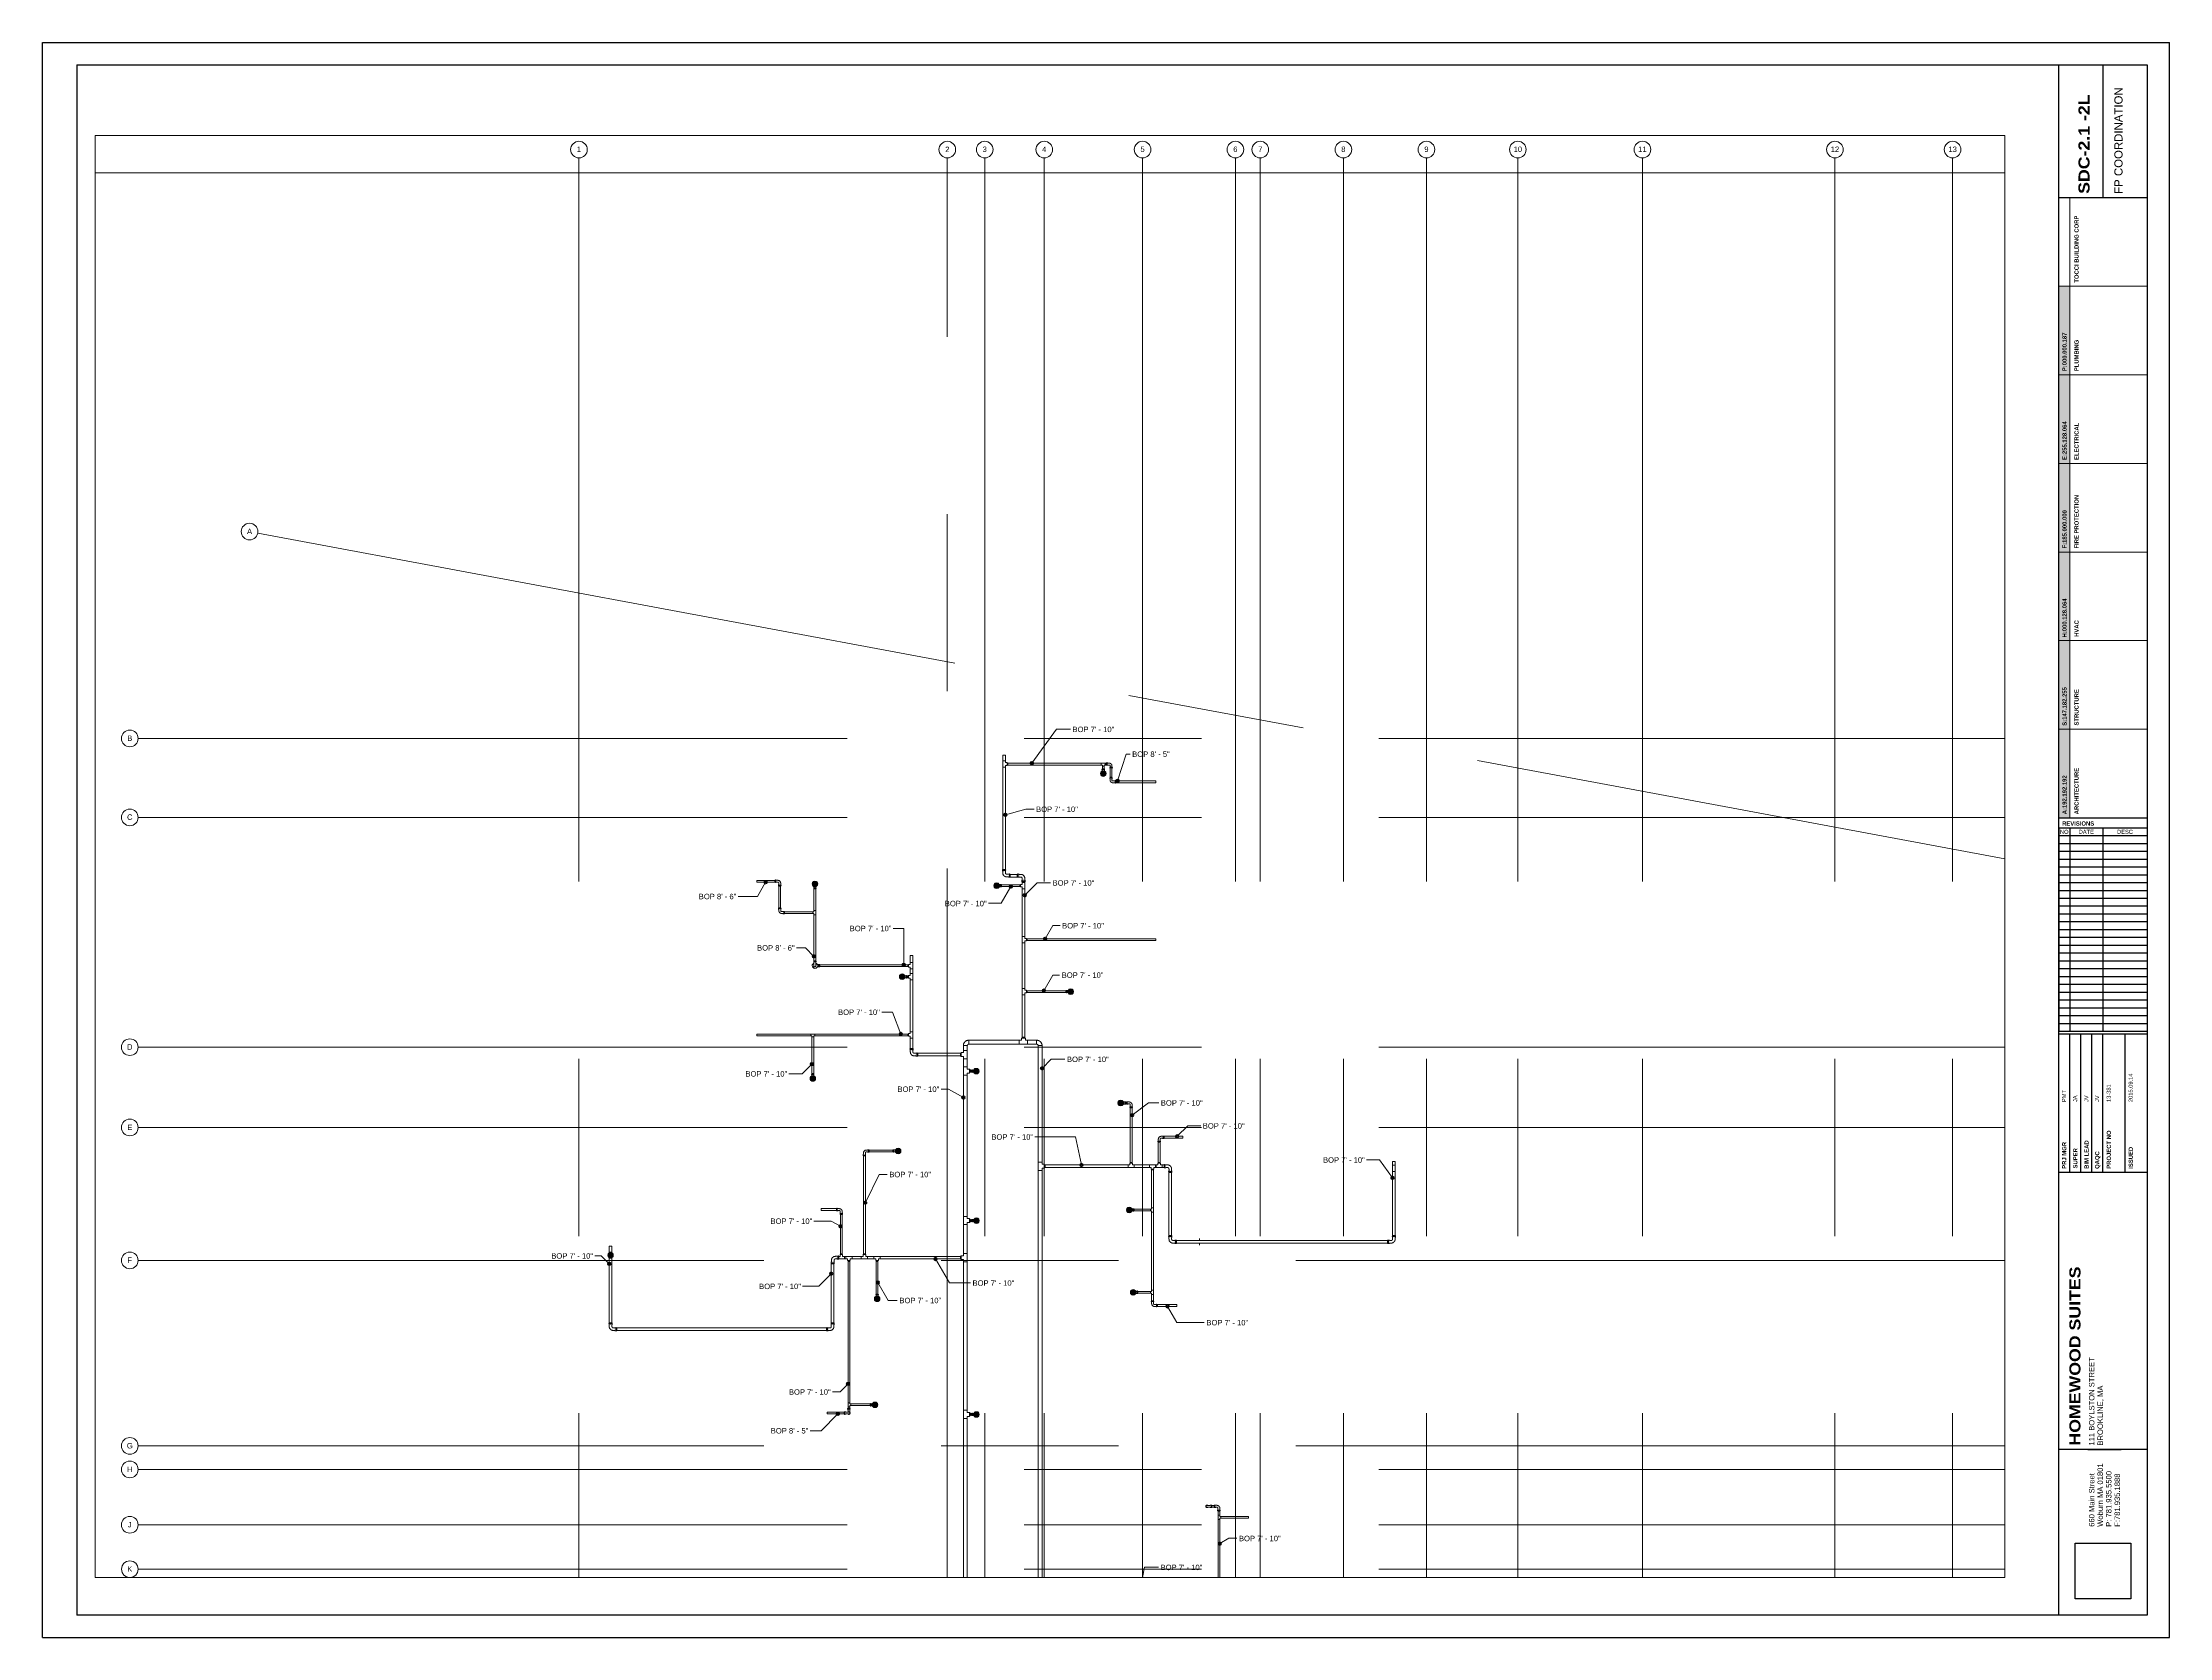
# Paper-space layout 'SDC - 0.0 - LL_A1' of a CAD drawing. Header units: inches. Extents: x -5.5 to 42.5, y -0.2 to 35.8.
# The model-space entities are those that its viewports show. They can reach past a viewport. Long polylines and large blocks are cut down to what shows.
import ezdxf

# ---------------------------------------------------------------- set-up
doc = ezdxf.new("R2010")
doc.units = ezdxf.units.IN
doc.header["$MEASUREMENT"] = 0
doc.linetypes.add('Grid Line', pattern=[0.875, 0.5, -0.125, 0.125, -0.125])
for name, color, linetype, lineweight in [('A-ANNO-NOTE', 250, 'Continuous', 9), ('G-ANNO-DIMS', 251, 'Continuous', 9), ('P-PIPE', 1, 'Continuous', 9), ('P-PIPE-CNTR', 1, 'Continuous', 9), ('S-GRID', 8, 'Continuous', 9), ('S-GRID-IDEN', 8, 'Continuous', 13)]:
    doc.layers.add(name, color=color, linetype=linetype, lineweight=lineweight)
doc.layers.add('A-DETL', color=250, linetype='Continuous', lineweight=5, plot=False)
doc.layers.add('VIEWPORT', color=7, linetype='Continuous', plot=False)
doc.layers.add('X - REF - ELEC', color=7, linetype='Continuous', true_color=0xff8040)
doc.styles.add('Arial', font='arial.ttf', dxfattribs={"height": 3.934132})
doc.styles.add('Arial Black', font='', dxfattribs={"height": 0.25})
doc.styles.add('Arial_1', font='arial.ttf', dxfattribs={"height": 5.901198})
doc.styles.add('Arial_2', font='arial.ttf', dxfattribs={"height": 0.092206})
doc.styles.add('Arial_B', font='arialbd.ttf', dxfattribs={"height": 0.095133})
doc.styles.get('Arial Black').set_extended_font_data('Arial Black')
picture_1 = doc.add_image_def('image1.jpg', size_in_pixel=(300, 300))

# ---------------------------------------------------------------- blocks, each defined once
blk = doc.blocks.new('Coordination Legend_36X48_2011 - Coordination Legend_36X48_2011-2112261-')
at = {"layer": 'A-ANNO-NOTE'}
for color, points in [(5, [(0, 10), (0, 12), (0.25, 12), (0.25, 10)]), (3, [(0, 4), (0, 6), (0.25, 6), (0.25, 4)]), (253, [(0, 2), (0.25, 2), (0.25, 0), (0, 0)])]:
    blk.add_hatch(color=color, dxfattribs=at).paths.add_polyline_path(points, flags=0)
at = {"layer": 'A-ANNO-NOTE', "true_color": 0xff8040, "transparency": 33554687}
blk.add_hatch(color=11, dxfattribs=at).paths.add_polyline_path([(0, 10), (0.25, 10), (0.25, 8), (0, 8)], flags=0)
at = {"layer": 'A-ANNO-NOTE', "true_color": 0xb90000}
blk.add_hatch(color=12, dxfattribs=at).paths.add_polyline_path([(0, 8), (0.25, 8), (0.25, 6), (0, 6)], flags=0)
at = {"layer": 'A-ANNO-NOTE', "true_color": 0x93b6ff}
blk.add_hatch(color=151, dxfattribs=at).paths.add_polyline_path([(0, 4), (0.25, 4), (0.25, 2), (0, 2)], flags=0)
at = {"layer": 'A-ANNO-NOTE'}
for p, q in [((0.25, 12), (0.25, 14)), ((0.25, 12), (0, 12)), ((0, 12), (0, 10)), ((0.25, 12), (2, 12)), ((0.25, 10), (0.25, 12)), ((0, 10), (0.25, 10)), ((0, 10), (0, 8)), ((0.25, 10), (0, 10)), ((0.25, 10), (2, 10)), ((0.25, 8), (0.25, 10)), ((0, 8), (0.25, 8)), ((0, 8), (0, 6)), ((0.25, 8), (0, 8)), ((0.25, 8), (2, 8)), ((0.25, 6), (0.25, 8)), ((0, 6), (0.25, 6)), ((0.25, 6), (0, 6)), ((0, 6), (0, 4)), ((0.25, 6), (2, 6)), ((0.25, 4), (0.25, 6)), ((0, 4), (0.25, 4)), ((0, 4), (0, 2)), ((0.25, 4), (0, 4)), ((0.25, 4), (2, 4)), ((0.25, 2), (0.25, 4)), ((0, 2), (0.25, 2)), ((0, 2), (0, 0)), ((0.25, 2), (0, 2)), ((0.25, 2), (2, 2)), ((0.25, 0), (0.25, 2)), ((0, 0), (0.25, 0))]:
    blk.add_line(p, q, dxfattribs=at)
at = {"layer": 'A-ANNO-NOTE', "char_height": 0.09513, "attachment_point": 1, "rotation": 90, "line_spacing_factor": 0.938532, "style": 'Arial_B'}
for s, insert, width in [('P:000.000.187', (0.085, 10.082), 1.008), ('E:255.128.064', (0.085, 8.078), 1.008), ('F:185.000.000', (0.085, 6.081), 1.00012), ('H:000.128.064', (0.085, 4.072), 1.017), ('S:147.182.255', (0.085, 2.079), 1.008), ('A:192.192.192', (0.085, 0.081), 1.01362)]:
    blk.add_mtext(s, dxfattribs=dict(at, insert=insert, width=width))
blk = doc.blocks.new('Elbow - Welded - Generic - Standard-1127339-SECOND LEVEL')
at = {"layer": 'P-PIPE'}
for p, q in [((-2.5, 1.2), (-2.5, 1.4)), ((-2.5, 1), (-2.5, 1.2)), ((-2.5, 0.7), (-2.5, 1)), ((-2.5, 0.4), (-2.5, 0.7)), ((-2.5, -0.4), (-2.5, 0.4)), ((-1.4, 2.5), (-1.2, 2.5)), ((-1.2, 2.5), (-1, 2.5)), ((-1, 2.5), (-0.7, 2.5)), ((-0.7, 2.5), (-0.4, 2.5)), ((-0.4, 2.5), (0.4, 2.5)), ((0.4, 2.5), (0.7, 2.5)), ((0.7, 2.5), (1, 2.5)), ((1, 2.5), (1.2, 2.5)), ((1.2, 2.5), (1.4, 2.5)), ((-2.5, -0.7), (-2.5, -0.4)), ((-2.5, -1), (-2.5, -0.7)), ((-2.5, -1.2), (-2.5, -1)), ((-2.5, -1.4), (-2.5, -1.2))]:
    blk.add_line(p, q, dxfattribs=at)
at = {"layer": 'P-PIPE', "flags": 128}
for points in [[(-2.5, -1.4), (-2.4, -1.4), (-2.2, -1.4), (-2, -1.4), (-1.9, -1.4), (-1.7, -1.4), (-1.6, -1.3), (-1.4, -1.3), (-1.3, -1.2), (-1.1, -1.2), (-1, -1.1), (-0.8, -1.1), (-0.7, -1), (-0.6, -0.9), (-0.4, -0.8), (-0.3, -0.7), (-0.2, -0.7), (0, -0.6), (0.1, -0.5), (0.2, -0.3), (0.3, -0.2), (0.4, -0.1), (0.5, 0), (0.6, 0.1), (0.7, 0.3), (0.8, 0.4), (0.9, 0.5), (1, 0.7), (1, 0.8), (1.1, 0.9), (1.2, 1.1), (1.2, 1.2), (1.3, 1.4), (1.3, 1.5), (1.3, 1.7), (1.4, 1.8), (1.4, 2), (1.4, 2.2), (1.4, 2.3), (1.4, 2.5), (1.4, 2.5)], [(-1.4, 2.5), (-1.4, 2.5), (-1.4, 2.4), (-1.4, 2.4), (-1.5, 2.3), (-1.5, 2.3), (-1.5, 2.3), (-1.5, 2.2), (-1.5, 2.2), (-1.5, 2.1), (-1.5, 2.1), (-1.5, 2.1), (-1.6, 2), (-1.6, 2), (-1.6, 1.9), (-1.6, 1.9), (-1.7, 1.9), (-1.7, 1.8), (-1.7, 1.8), (-1.7, 1.8), (-1.8, 1.7), (-1.8, 1.7), (-1.8, 1.7), (-1.9, 1.7), (-1.9, 1.6), (-1.9, 1.6), (-2, 1.6), (-2, 1.6), (-2, 1.5), (-2.1, 1.5), (-2.1, 1.5), (-2.2, 1.5), (-2.2, 1.5), (-2.3, 1.5), (-2.3, 1.5), (-2.3, 1.5), (-2.4, 1.4), (-2.4, 1.4), (-2.5, 1.4), (-2.5, 1.4), (-2.5, 1.4)]]:
    blk.add_lwpolyline(points, dxfattribs=at)
blk = doc.blocks.new('Victaulic-VicPress316-Elbow 90-45deg Style P568_P571 - Standard-523083-SECOND LEVEL')
at = {"layer": 'P-PIPE'}
for p, q in [((-3178.4, 1232.4), (-3178.4, 1232)), ((-3177.6, 1232), (-3178.4, 1232)), ((-3178.4, 1231.7), (-3178.4, 1231.3)), ((-3177.6, 1231.7), (-3178.4, 1231.7)), ((-3178.4, 1231.3), (-3177.6, 1231.3)), ((-3178.3, 1233.5), (-3178.3, 1232.6)), ((-3176.9, 1232), (-3177.6, 1232)), ((-3176.9, 1231.7), (-3177.6, 1231.7)), ((-3177.6, 1231.3), (-3176.9, 1231.3)), ((-3177, 1232.6), (-3177, 1233.5)), ((-3176.9, 1232), (-3176.9, 1232.4)), ((-3176.9, 1231.3), (-3176.9, 1231.7))]:
    blk.add_line(p, q, dxfattribs=at)
at = {"layer": 'P-PIPE', "flags": 128}
for points in [[(-3177.6, 1235.8), (-3177.7, 1235.8), (-3177.7, 1235.8), (-3177.7, 1235.8), (-3177.8, 1235.8), (-3177.8, 1235.7), (-3177.8, 1235.7), (-3177.9, 1235.7), (-3177.9, 1235.7), (-3177.9, 1235.7), (-3178, 1235.7), (-3178, 1235.7), (-3178, 1235.7), (-3178.1, 1235.6), (-3178.1, 1235.6), (-3178.1, 1235.6), (-3178.2, 1235.6), (-3178.2, 1235.6), (-3178.2, 1235.5), (-3178.3, 1235.5), (-3178.3, 1235.5), (-3178.3, 1235.5), (-3178.3, 1235.4), (-3178.4, 1235.4), (-3178.4, 1235.4), (-3178.4, 1235.3), (-3178.4, 1235.3), (-3178.4, 1235.3), (-3178.4, 1235.3), (-3178.5, 1235.2), (-3178.5, 1235.2), (-3178.5, 1235.2), (-3178.5, 1235.1), (-3178.5, 1235.1), (-3178.5, 1235), (-3178.5, 1235), (-3178.5, 1235), (-3178.5, 1234.9), (-3178.5, 1234.9), (-3178.5, 1234.9), (-3178.5, 1234.8), (-3178.5, 1234.8), (-3178.5, 1234.8), (-3178.5, 1234.7), (-3178.5, 1234.7), (-3178.5, 1234.6), (-3178.5, 1234.6), (-3178.5, 1234.6), (-3178.5, 1234.5), (-3178.5, 1234.5), (-3178.5, 1234.5), (-3178.4, 1234.4), (-3178.4, 1234.4), (-3178.4, 1234.4), (-3178.4, 1234.3), (-3178.4, 1234.3), (-3178.3, 1234.3), (-3178.3, 1234.3), (-3178.3, 1234.2)], [(-3178.4, 1231.7), (-3178.4, 1231.7), (-3178.4, 1231.7), (-3178.4, 1231.7), (-3178.4, 1231.7), (-3178.4, 1231.7), (-3178.4, 1231.7), (-3178.4, 1231.7), (-3178.4, 1231.7), (-3178.4, 1231.7), (-3178.4, 1231.7), (-3178.5, 1231.7), (-3178.5, 1231.7), (-3178.5, 1231.7), (-3178.5, 1231.7), (-3178.5, 1231.7), (-3178.5, 1231.7), (-3178.5, 1231.7), (-3178.5, 1231.7), (-3178.5, 1231.7), (-3178.5, 1231.7), (-3178.5, 1231.7), (-3178.5, 1231.7), (-3178.5, 1231.7), (-3178.5, 1231.7), (-3178.5, 1231.7), (-3178.5, 1231.7), (-3178.5, 1231.8), (-3178.5, 1231.8), (-3178.5, 1231.8), (-3178.5, 1231.8), (-3178.5, 1231.8), (-3178.5, 1231.8), (-3178.5, 1231.8), (-3178.5, 1231.8), (-3178.5, 1231.8), (-3178.5, 1231.8), (-3178.5, 1231.8), (-3178.5, 1231.8), (-3178.5, 1231.8), (-3178.5, 1231.8), (-3178.5, 1231.8), (-3178.5, 1231.8), (-3178.5, 1231.8), (-3178.5, 1231.8), (-3178.5, 1231.9), (-3178.5, 1231.9), (-3178.5, 1231.9), (-3178.5, 1231.9), (-3178.5, 1231.9), (-3178.5, 1231.9), (-3178.5, 1231.9), (-3178.5, 1231.9), (-3178.5, 1231.9), (-3178.5, 1231.9), (-3178.5, 1231.9), (-3178.5, 1231.9), (-3178.5, 1231.9), (-3178.5, 1231.9), (-3178.5, 1231.9), (-3178.5, 1231.9), (-3178.5, 1231.9), (-3178.5, 1231.9), (-3178.5, 1231.9), (-3178.5, 1231.9), (-3178.5, 1231.9), (-3178.5, 1231.9), (-3178.5, 1231.9), (-3178.5, 1232), (-3178.4, 1232), (-3178.4, 1232), (-3178.4, 1232), (-3178.4, 1232), (-3178.4, 1232), (-3178.4, 1232), (-3178.4, 1232), (-3178.4, 1232), (-3178.4, 1232), (-3178.4, 1232), (-3178.4, 1232)], [(-3177.6, 1235.6), (-3177.7, 1235.6), (-3177.7, 1235.6), (-3177.7, 1235.6), (-3177.7, 1235.6), (-3177.8, 1235.6), (-3177.8, 1235.6), (-3177.8, 1235.6), (-3177.9, 1235.6), (-3177.9, 1235.6), (-3177.9, 1235.6), (-3178, 1235.5), (-3178, 1235.5), (-3178, 1235.5), (-3178, 1235.5), (-3178.1, 1235.5), (-3178.1, 1235.5), (-3178.1, 1235.5), (-3178.1, 1235.4), (-3178.2, 1235.4), (-3178.2, 1235.4), (-3178.2, 1235.4), (-3178.2, 1235.3), (-3178.2, 1235.3), (-3178.3, 1235.3), (-3178.3, 1235.3), (-3178.3, 1235.2), (-3178.3, 1235.2), (-3178.3, 1235.2), (-3178.3, 1235.2), (-3178.3, 1235.1), (-3178.4, 1235.1), (-3178.4, 1235.1), (-3178.4, 1235), (-3178.4, 1235), (-3178.4, 1235), (-3178.4, 1235), (-3178.4, 1234.9), (-3178.4, 1234.9), (-3178.4, 1234.9), (-3178.4, 1234.8), (-3178.4, 1234.8), (-3178.4, 1234.8), (-3178.4, 1234.7), (-3178.4, 1234.7), (-3178.4, 1234.7), (-3178.4, 1234.7), (-3178.4, 1234.6), (-3178.3, 1234.6), (-3178.3, 1234.6), (-3178.3, 1234.5), (-3178.3, 1234.5), (-3178.3, 1234.5), (-3178.3, 1234.5)], [(-3178.4, 1232.4), (-3178.4, 1232.4), (-3178.4, 1232.4), (-3178.4, 1232.4), (-3178.4, 1232.5), (-3178.4, 1232.5), (-3178.4, 1232.5), (-3178.4, 1232.5), (-3178.4, 1232.5), (-3178.4, 1232.5), (-3178.4, 1232.5), (-3178.4, 1232.5), (-3178.4, 1232.5), (-3178.4, 1232.6), (-3178.4, 1232.6), (-3178.3, 1232.6), (-3178.3, 1232.6), (-3178.3, 1232.6), (-3178.3, 1232.6), (-3178.3, 1232.6), (-3178.3, 1232.6), (-3178.3, 1232.6), (-3178.3, 1232.6), (-3178.3, 1232.6), (-3178.3, 1232.6)], [(-3177.6, 1232), (-3177.7, 1232), (-3177.7, 1232), (-3177.7, 1232), (-3177.7, 1232), (-3177.8, 1232), (-3177.8, 1232), (-3177.8, 1232), (-3177.9, 1232), (-3177.9, 1232), (-3177.9, 1232), (-3178, 1232), (-3178, 1232), (-3178, 1232), (-3178, 1232), (-3178.1, 1232), (-3178.1, 1232), (-3178.1, 1232), (-3178.1, 1232), (-3178.2, 1232), (-3178.2, 1232), (-3178.2, 1232), (-3178.2, 1232), (-3178.2, 1232), (-3178.3, 1232), (-3178.3, 1232), (-3178.3, 1232), (-3178.3, 1232), (-3178.3, 1232), (-3178.3, 1232), (-3178.3, 1232), (-3178.4, 1232), (-3178.4, 1232), (-3178.4, 1232), (-3178.4, 1232), (-3178.4, 1232), (-3178.4, 1232), (-3178.4, 1232), (-3178.4, 1232), (-3178.4, 1232), (-3178.4, 1232)], [(-3178.4, 1232), (-3178.4, 1232), (-3178.4, 1232), (-3178.4, 1232), (-3178.4, 1232), (-3178.4, 1232), (-3178.4, 1232), (-3178.4, 1232), (-3178.4, 1232)], [(-3178.4, 1231.7), (-3178.4, 1231.7), (-3178.4, 1231.7), (-3178.4, 1231.7), (-3178.4, 1231.7), (-3178.4, 1231.7), (-3178.4, 1231.7), (-3178.4, 1231.7), (-3178.4, 1231.7), (-3178.4, 1231.7)], [(-3178.4, 1231.7), (-3178.4, 1231.7), (-3178.4, 1231.7), (-3178.4, 1231.7), (-3178.4, 1231.7), (-3178.4, 1231.7), (-3178.4, 1231.7), (-3178.4, 1231.7), (-3178.4, 1231.7), (-3178.3, 1231.7), (-3178.3, 1231.7), (-3178.3, 1231.7), (-3178.3, 1231.7), (-3178.3, 1231.7), (-3178.3, 1231.7), (-3178.3, 1231.7), (-3178.2, 1231.7), (-3178.2, 1231.7), (-3178.2, 1231.7), (-3178.2, 1231.7), (-3178.2, 1231.7), (-3178.1, 1231.7), (-3178.1, 1231.7), (-3178.1, 1231.7), (-3178.1, 1231.7), (-3178, 1231.7), (-3178, 1231.7), (-3178, 1231.7), (-3178, 1231.7), (-3177.9, 1231.7), (-3177.9, 1231.7), (-3177.9, 1231.7), (-3177.8, 1231.7), (-3177.8, 1231.7), (-3177.8, 1231.7), (-3177.8, 1231.7), (-3177.7, 1231.7), (-3177.7, 1231.7), (-3177.7, 1231.7), (-3177.6, 1231.7), (-3177.6, 1231.7)], [(-3178.3, 1234.9), (-3178.3, 1234.9), (-3178.3, 1234.9), (-3178.3, 1234.8), (-3178.3, 1234.8), (-3178.3, 1234.8), (-3178.3, 1234.8), (-3178.3, 1234.8), (-3178.3, 1234.8), (-3178.3, 1234.8), (-3178.3, 1234.7), (-3178.3, 1234.7), (-3178.3, 1234.7), (-3178.3, 1234.7), (-3178.3, 1234.6), (-3178.3, 1234.6), (-3178.3, 1234.6), (-3178.3, 1234.5), (-3178.3, 1234.5), (-3178.3, 1234.5), (-3178.3, 1234.4), (-3178.3, 1234.4), (-3178.3, 1234.3), (-3178.3, 1234.3), (-3178.3, 1234.3), (-3178.3, 1234.2), (-3178.3, 1234.2), (-3178.3, 1234.1), (-3178.3, 1234.1), (-3178.3, 1234), (-3178.3, 1234), (-3178.3, 1233.9), (-3178.3, 1233.9), (-3178.3, 1233.8), (-3178.3, 1233.8), (-3178.3, 1233.7), (-3178.3, 1233.6), (-3178.3, 1233.6), (-3178.3, 1233.5), (-3178.3, 1233.5), (-3178.3, 1233.5)], [(-3177, 1234.2), (-3176.9, 1234.2), (-3176.9, 1234.3), (-3176.9, 1234.3), (-3176.9, 1234.3), (-3176.9, 1234.4), (-3176.8, 1234.4), (-3176.8, 1234.4), (-3176.8, 1234.5), (-3176.8, 1234.5), (-3176.8, 1234.5), (-3176.8, 1234.6), (-3176.8, 1234.6), (-3176.7, 1234.6), (-3176.7, 1234.7), (-3176.7, 1234.7), (-3176.7, 1234.7), (-3176.7, 1234.8), (-3176.7, 1234.8), (-3176.7, 1234.8), (-3176.7, 1234.9), (-3176.7, 1234.9), (-3176.7, 1235), (-3176.7, 1235), (-3176.7, 1235), (-3176.7, 1235.1), (-3176.7, 1235.1), (-3176.8, 1235.1), (-3176.8, 1235.2), (-3176.8, 1235.2), (-3176.8, 1235.2), (-3176.8, 1235.3), (-3176.8, 1235.3), (-3176.8, 1235.3), (-3176.9, 1235.4), (-3176.9, 1235.4), (-3176.9, 1235.4), (-3176.9, 1235.4), (-3177, 1235.5), (-3177, 1235.5), (-3177, 1235.5), (-3177, 1235.6), (-3177.1, 1235.6), (-3177.1, 1235.6), (-3177.1, 1235.6), (-3177.2, 1235.6), (-3177.2, 1235.7), (-3177.2, 1235.7), (-3177.3, 1235.7), (-3177.3, 1235.7), (-3177.3, 1235.7), (-3177.4, 1235.7), (-3177.4, 1235.7), (-3177.4, 1235.7), (-3177.5, 1235.8), (-3177.5, 1235.8), (-3177.5, 1235.8), (-3177.6, 1235.8), (-3177.6, 1235.8), (-3177.6, 1235.8)], [(-3177, 1234.5), (-3176.9, 1234.5), (-3176.9, 1234.5), (-3176.9, 1234.5), (-3176.9, 1234.6), (-3176.9, 1234.6), (-3176.9, 1234.6), (-3176.9, 1234.7), (-3176.9, 1234.7), (-3176.9, 1234.7), (-3176.9, 1234.8), (-3176.9, 1234.8), (-3176.9, 1234.8), (-3176.9, 1234.8), (-3176.9, 1234.9), (-3176.9, 1234.9), (-3176.9, 1234.9), (-3176.9, 1235), (-3176.9, 1235), (-3176.9, 1235), (-3176.9, 1235.1), (-3176.9, 1235.1), (-3176.9, 1235.1), (-3176.9, 1235.1), (-3176.9, 1235.2), (-3176.9, 1235.2), (-3177, 1235.2), (-3177, 1235.3), (-3177, 1235.3), (-3177, 1235.3), (-3177, 1235.3), (-3177, 1235.4), (-3177.1, 1235.4), (-3177.1, 1235.4), (-3177.1, 1235.4), (-3177.1, 1235.4), (-3177.2, 1235.5), (-3177.2, 1235.5), (-3177.2, 1235.5), (-3177.2, 1235.5), (-3177.3, 1235.5), (-3177.3, 1235.5), (-3177.3, 1235.6), (-3177.3, 1235.6), (-3177.4, 1235.6), (-3177.4, 1235.6), (-3177.4, 1235.6), (-3177.5, 1235.6), (-3177.5, 1235.6), (-3177.5, 1235.6), (-3177.5, 1235.6), (-3177.6, 1235.6), (-3177.6, 1235.6), (-3177.6, 1235.6)], [(-3176.9, 1232), (-3176.9, 1232), (-3176.9, 1232), (-3176.9, 1232), (-3176.9, 1232), (-3176.9, 1232), (-3176.9, 1232), (-3176.9, 1232), (-3176.9, 1232), (-3176.9, 1232), (-3176.9, 1232), (-3176.9, 1232), (-3176.9, 1232), (-3177, 1232), (-3177, 1232), (-3177, 1232), (-3177, 1232), (-3177, 1232), (-3177, 1232), (-3177.1, 1232), (-3177.1, 1232), (-3177.1, 1232), (-3177.1, 1232), (-3177.2, 1232), (-3177.2, 1232), (-3177.2, 1232), (-3177.2, 1232), (-3177.3, 1232), (-3177.3, 1232), (-3177.3, 1232), (-3177.3, 1232), (-3177.4, 1232), (-3177.4, 1232), (-3177.4, 1232), (-3177.5, 1232), (-3177.5, 1232), (-3177.5, 1232), (-3177.6, 1232), (-3177.6, 1232), (-3177.6, 1232), (-3177.6, 1232)], [(-3177.6, 1231.7), (-3177.6, 1231.7), (-3177.6, 1231.7), (-3177.5, 1231.7), (-3177.5, 1231.7), (-3177.5, 1231.7), (-3177.4, 1231.7), (-3177.4, 1231.7), (-3177.4, 1231.7), (-3177.4, 1231.7), (-3177.3, 1231.7), (-3177.3, 1231.7), (-3177.3, 1231.7), (-3177.2, 1231.7), (-3177.2, 1231.7), (-3177.2, 1231.7), (-3177.2, 1231.7), (-3177.1, 1231.7), (-3177.1, 1231.7), (-3177.1, 1231.7), (-3177.1, 1231.7), (-3177.1, 1231.7), (-3177, 1231.7), (-3177, 1231.7), (-3177, 1231.7), (-3177, 1231.7), (-3177, 1231.7), (-3176.9, 1231.7), (-3176.9, 1231.7), (-3176.9, 1231.7), (-3176.9, 1231.7), (-3176.9, 1231.7), (-3176.9, 1231.7), (-3176.9, 1231.7), (-3176.9, 1231.7), (-3176.9, 1231.7), (-3176.9, 1231.7), (-3176.9, 1231.7), (-3176.9, 1231.7), (-3176.9, 1231.7), (-3176.9, 1231.7)], [(-3177, 1233.5), (-3177, 1233.5), (-3177, 1233.6), (-3177, 1233.6), (-3177, 1233.7), (-3177, 1233.7), (-3177, 1233.8), (-3177, 1233.8), (-3177, 1233.9), (-3177, 1234), (-3177, 1234), (-3177, 1234.1), (-3177, 1234.1), (-3177, 1234.2), (-3177, 1234.2), (-3177, 1234.2), (-3177, 1234.3), (-3177, 1234.3), (-3177, 1234.4), (-3177, 1234.4), (-3177, 1234.5), (-3177, 1234.5), (-3177, 1234.5), (-3177, 1234.6), (-3177, 1234.6), (-3177, 1234.6), (-3177, 1234.7), (-3177, 1234.7), (-3177, 1234.7), (-3177, 1234.7), (-3177, 1234.8), (-3177, 1234.8), (-3177, 1234.8), (-3177, 1234.8), (-3177, 1234.8), (-3177, 1234.8), (-3177, 1234.8), (-3177, 1234.8), (-3177, 1234.9), (-3177, 1234.9), (-3177, 1234.9)], [(-3177, 1232.6), (-3177, 1232.6), (-3177, 1232.6), (-3176.9, 1232.6), (-3176.9, 1232.6), (-3176.9, 1232.6), (-3176.9, 1232.6), (-3176.9, 1232.6), (-3176.9, 1232.6), (-3176.9, 1232.6), (-3176.9, 1232.6), (-3176.9, 1232.5), (-3176.9, 1232.5), (-3176.9, 1232.5), (-3176.9, 1232.5), (-3176.9, 1232.5), (-3176.9, 1232.5), (-3176.9, 1232.5), (-3176.9, 1232.5), (-3176.9, 1232.5), (-3176.9, 1232.5), (-3176.9, 1232.4), (-3176.9, 1232.4), (-3176.9, 1232.4), (-3176.9, 1232.4)], [(-3176.9, 1232), (-3176.9, 1232), (-3176.8, 1232), (-3176.8, 1232), (-3176.8, 1232), (-3176.8, 1232), (-3176.8, 1232), (-3176.8, 1232), (-3176.8, 1232), (-3176.8, 1232), (-3176.8, 1232), (-3176.8, 1232), (-3176.8, 1231.9), (-3176.8, 1231.9), (-3176.8, 1231.9), (-3176.8, 1231.9), (-3176.8, 1231.9), (-3176.8, 1231.9), (-3176.8, 1231.9), (-3176.8, 1231.9), (-3176.8, 1231.9), (-3176.8, 1231.9), (-3176.7, 1231.9), (-3176.7, 1231.9), (-3176.7, 1231.9), (-3176.7, 1231.9), (-3176.7, 1231.9), (-3176.7, 1231.9), (-3176.7, 1231.9), (-3176.7, 1231.9), (-3176.7, 1231.9), (-3176.7, 1231.9), (-3176.7, 1231.9), (-3176.7, 1231.9), (-3176.7, 1231.8), (-3176.7, 1231.8), (-3176.7, 1231.8), (-3176.7, 1231.8), (-3176.7, 1231.8), (-3176.7, 1231.8), (-3176.7, 1231.8), (-3176.7, 1231.8), (-3176.7, 1231.8), (-3176.7, 1231.8), (-3176.7, 1231.8), (-3176.7, 1231.8), (-3176.7, 1231.8), (-3176.7, 1231.8), (-3176.7, 1231.8), (-3176.7, 1231.8), (-3176.7, 1231.8), (-3176.7, 1231.8), (-3176.7, 1231.7), (-3176.7, 1231.7), (-3176.7, 1231.7), (-3176.7, 1231.7), (-3176.7, 1231.7), (-3176.7, 1231.7), (-3176.8, 1231.7), (-3176.8, 1231.7), (-3176.8, 1231.7), (-3176.8, 1231.7), (-3176.8, 1231.7), (-3176.8, 1231.7), (-3176.8, 1231.7), (-3176.8, 1231.7), (-3176.8, 1231.7), (-3176.8, 1231.7), (-3176.8, 1231.7), (-3176.8, 1231.7), (-3176.8, 1231.7), (-3176.8, 1231.7), (-3176.8, 1231.7), (-3176.8, 1231.7), (-3176.8, 1231.7), (-3176.8, 1231.7), (-3176.8, 1231.7), (-3176.8, 1231.7), (-3176.9, 1231.7), (-3176.9, 1231.7)], [(-3176.9, 1232), (-3176.9, 1232), (-3176.9, 1232), (-3176.9, 1232), (-3176.9, 1232), (-3176.9, 1232), (-3176.9, 1232), (-3176.9, 1232), (-3176.9, 1232), (-3176.9, 1232)], [(-3176.9, 1231.7), (-3176.9, 1231.7), (-3176.9, 1231.7), (-3176.9, 1231.7), (-3176.9, 1231.7), (-3176.9, 1231.7), (-3176.9, 1231.7), (-3176.9, 1231.7), (-3176.9, 1231.7)]]:
    blk.add_lwpolyline(points, dxfattribs=at)
blk = doc.blocks.new('Victaulic-VicPress316-Elbow 90-45deg Style P568_P571 - Standard-1125944-SECOND LEVEL')
at = {"layer": 'P-PIPE'}
for p, q in [((-4.2, 1.1), (-4.5, 1.1)), ((-4.5, 1.1), (-4.5, -1.1)), ((-4.2, -1.1), (-4.2, 1.1)), ((-3.3, 1.1), (-3.8, 1.1)), ((-3.8, -1.1), (-3.8, 1.1)), ((-2, 0.9), (-3.1, 0.9)), ((-3.1, 0.8), (-3.1, 0.8)), ((-3.1, 0.3), (-3.1, 0.3)), ((-1.1, 4.5), (-1.1, 4.2)), ((1.1, 4.5), (-1.1, 4.5)), ((-1.1, 4.2), (1.1, 4.2)), ((-1.1, 3.8), (-1.1, 3.3)), ((-1.1, 3.8), (1.1, 3.8)), ((-1, 3.1), (-1, 2)), ((-0.8, 3.1), (-0.8, 3.1)), ((-0.3, 3.1), (-0.3, 3.1)), ((0.3, 3.1), (0.3, 3.1)), ((0.8, 3.1), (0.8, 3.1)), ((0.9, 2), (0.9, 3.1)), ((1.1, 4.2), (1.1, 4.5)), ((1.1, 3.3), (1.1, 3.8)), ((-4.5, -1.1), (-4.2, -1.1)), ((-3.8, -1.1), (-3.3, -1.1)), ((-3.1, -0.3), (-3.1, -0.3)), ((-3.1, -0.8), (-3.1, -0.8)), ((-3.1, -1), (-2, -1))]:
    blk.add_line(p, q, dxfattribs=at)
at = {"layer": 'P-PIPE', "flags": 128}
for points in [[(-4.2, 1.1), (-4.2, 1.1), (-4.2, 1.1), (-4.2, 1.1), (-4.2, 1.1), (-4.2, 1.1), (-4.2, 1.1), (-4.2, 1.1), (-4.2, 1.1), (-4.2, 1.1), (-4.2, 1.1), (-4.2, 1.1), (-4.2, 1.1), (-4.2, 1.1), (-4.1, 1.1), (-4.1, 1.2), (-4.1, 1.2), (-4.1, 1.2), (-4.1, 1.2), (-4.1, 1.2), (-4.1, 1.2), (-4.1, 1.2), (-4.1, 1.2), (-4.1, 1.2), (-4.1, 1.2), (-4.1, 1.2), (-4.1, 1.2), (-4.1, 1.2), (-4.1, 1.2), (-4.1, 1.2), (-4.1, 1.2), (-4.1, 1.2), (-4.1, 1.2), (-4.1, 1.2), (-4, 1.2), (-4, 1.2), (-4, 1.2), (-4, 1.2), (-4, 1.2), (-4, 1.2), (-4, 1.2), (-4, 1.2), (-4, 1.2), (-4, 1.2), (-4, 1.2), (-4, 1.2), (-4, 1.2), (-4, 1.2), (-4, 1.2), (-3.9, 1.2), (-3.9, 1.2), (-3.9, 1.2), (-3.9, 1.2), (-3.9, 1.2), (-3.9, 1.2), (-3.9, 1.2), (-3.9, 1.2), (-3.9, 1.2), (-3.9, 1.2), (-3.9, 1.2), (-3.9, 1.2), (-3.9, 1.2), (-3.9, 1.2), (-3.9, 1.2), (-3.9, 1.1), (-3.9, 1.1), (-3.9, 1.1), (-3.9, 1.1), (-3.9, 1.1), (-3.9, 1.1), (-3.9, 1.1), (-3.9, 1.1), (-3.9, 1.1), (-3.9, 1.1), (-3.9, 1.1), (-3.9, 1.1), (-3.8, 1.1), (-3.8, 1.1), (-3.8, 1.1), (-3.8, 1.1)], [(-4.2, 1.1), (-4.2, 1.1), (-4.2, 1.1), (-4.2, 1.1), (-4.2, 1), (-4.2, 1), (-4.2, 1), (-4.2, 1), (-4.2, 1), (-4.2, 1), (-4.2, 1), (-4.2, 1), (-4.2, 0.9), (-4.2, 0.9), (-4.2, 0.9), (-4.2, 0.9), (-4.2, 0.8), (-4.2, 0.8), (-4.2, 0.8), (-4.2, 0.8), (-4.2, 0.7), (-4.2, 0.7), (-4.2, 0.7), (-4.2, 0.6), (-4.2, 0.6), (-4.2, 0.6), (-4.2, 0.5), (-4.2, 0.5), (-4.2, 0.5), (-4.2, 0.4), (-4.2, 0.4), (-4.2, 0.3), (-4.2, 0.3), (-4.2, 0.3), (-4.2, 0.2), (-4.2, 0.2), (-4.2, 0.1), (-4.2, 0.1), (-4.2, 0.1), (-4.2, 0), (-4.2, 0), (-4.2, -0.1), (-4.2, -0.1), (-4.2, -0.2), (-4.2, -0.2), (-4.2, -0.2), (-4.2, -0.3), (-4.2, -0.3), (-4.2, -0.4), (-4.2, -0.4), (-4.2, -0.4), (-4.2, -0.5), (-4.2, -0.5), (-4.2, -0.6), (-4.2, -0.6), (-4.2, -0.6), (-4.2, -0.7), (-4.2, -0.7), (-4.2, -0.7), (-4.2, -0.8), (-4.2, -0.8), (-4.2, -0.8), (-4.2, -0.8), (-4.2, -0.9), (-4.2, -0.9), (-4.2, -0.9), (-4.2, -0.9), (-4.2, -0.9), (-4.2, -1), (-4.2, -1), (-4.2, -1), (-4.2, -1), (-4.2, -1), (-4.2, -1), (-4.2, -1), (-4.2, -1), (-4.2, -1.1), (-4.2, -1.1), (-4.2, -1.1), (-4.2, -1.1)], [(-4.2, 1), (-4.2, 1), (-4.2, 1), (-4.2, 1), (-4.2, 1.1), (-4.2, 1.1), (-4.2, 1.1), (-4.2, 1.1)], [(-3.8, -1.1), (-3.8, -1.1), (-3.8, -1.1), (-3.8, -1.1), (-3.8, -1), (-3.8, -1), (-3.8, -1), (-3.8, -1), (-3.8, -1), (-3.8, -1), (-3.8, -1), (-3.8, -1), (-3.8, -0.9), (-3.8, -0.9), (-3.8, -0.9), (-3.8, -0.9), (-3.8, -0.8), (-3.8, -0.8), (-3.8, -0.8), (-3.8, -0.8), (-3.8, -0.7), (-3.8, -0.7), (-3.8, -0.7), (-3.8, -0.6), (-3.8, -0.6), (-3.8, -0.6), (-3.8, -0.5), (-3.8, -0.5), (-3.8, -0.5), (-3.8, -0.4), (-3.8, -0.4), (-3.8, -0.3), (-3.8, -0.3), (-3.8, -0.3), (-3.8, -0.2), (-3.8, -0.2), (-3.8, -0.1), (-3.8, -0.1), (-3.8, -0.1), (-3.8, 0), (-3.8, 0), (-3.8, 0.1), (-3.8, 0.1), (-3.8, 0.2), (-3.8, 0.2), (-3.8, 0.2), (-3.8, 0.3), (-3.8, 0.3), (-3.8, 0.4), (-3.8, 0.4), (-3.8, 0.4), (-3.8, 0.5), (-3.8, 0.5), (-3.8, 0.6), (-3.8, 0.6), (-3.8, 0.6), (-3.8, 0.7), (-3.8, 0.7), (-3.8, 0.7), (-3.8, 0.8), (-3.8, 0.8), (-3.8, 0.8), (-3.8, 0.8), (-3.8, 0.9), (-3.8, 0.9), (-3.8, 0.9), (-3.8, 0.9), (-3.8, 0.9), (-3.8, 1), (-3.8, 1), (-3.8, 1), (-3.8, 1), (-3.8, 1), (-3.8, 1), (-3.8, 1), (-3.8, 1), (-3.8, 1.1), (-3.8, 1.1), (-3.8, 1.1), (-3.8, 1.1)], [(-3.8, 1.1), (-3.8, 1.1), (-3.8, 1.1), (-3.8, 1.1), (-3.8, 1), (-3.8, 1), (-3.8, 1), (-3.8, 1)], [(-3.3, 1.1), (-3.3, 1.1), (-3.3, 1.1), (-3.3, 1.1), (-3.2, 1.1), (-3.2, 1.1), (-3.2, 1.1), (-3.2, 1), (-3.2, 1), (-3.2, 1), (-3.2, 1), (-3.2, 1), (-3.2, 1), (-3.2, 1), (-3.1, 1), (-3.1, 1), (-3.1, 1), (-3.1, 1), (-3.1, 1), (-3.1, 1), (-3.1, 1), (-3.1, 1), (-3.1, 1), (-3.1, 1), (-3.1, 0.9)], [(-1, 2), (-1, 2), (-1, 1.9), (-1, 1.9), (-1, 1.8), (-1, 1.8), (-1, 1.8), (-1, 1.7), (-1, 1.7), (-1, 1.6), (-1, 1.6), (-1.1, 1.6), (-1.1, 1.5), (-1.1, 1.5), (-1.1, 1.4), (-1.1, 1.4), (-1.2, 1.4), (-1.2, 1.3), (-1.2, 1.3), (-1.2, 1.3), (-1.3, 1.3), (-1.3, 1.2), (-1.3, 1.2), (-1.4, 1.2), (-1.4, 1.1), (-1.4, 1.1), (-1.5, 1.1), (-1.5, 1.1), (-1.6, 1.1), (-1.6, 1), (-1.6, 1), (-1.7, 1), (-1.7, 1), (-1.8, 1), (-1.8, 1), (-1.8, 1), (-1.9, 1), (-1.9, 1), (-2, 1), (-2, 0.9), (-2, 0.9)], [(-2, -1), (-1.9, -0.9), (-1.8, -0.9), (-1.7, -0.9), (-1.5, -0.9), (-1.4, -0.9), (-1.3, -0.9), (-1.2, -0.8), (-1.1, -0.8), (-1, -0.8), (-0.9, -0.7), (-0.8, -0.7), (-0.6, -0.6), (-0.5, -0.6), (-0.4, -0.5), (-0.3, -0.4), (-0.2, -0.4), (-0.2, -0.3), (-0.1, -0.2), (0, -0.1), (0.1, -0.1), (0.2, 0), (0.3, 0.1), (0.3, 0.2), (0.4, 0.3), (0.5, 0.4), (0.5, 0.5), (0.6, 0.6), (0.7, 0.7), (0.7, 0.8), (0.7, 0.9), (0.8, 1.1), (0.8, 1.2), (0.9, 1.3), (0.9, 1.4), (0.9, 1.5), (0.9, 1.6), (0.9, 1.7), (0.9, 1.9), (0.9, 2), (0.9, 2)], [(-1.1, 3.8), (-1.1, 3.8), (-1.1, 3.8), (-1.1, 3.8), (-1.1, 3.8), (-1.1, 3.8), (-1.1, 3.8), (-1.1, 3.9), (-1.1, 3.9), (-1.1, 3.9), (-1.1, 3.9), (-1.1, 3.9), (-1.1, 3.9), (-1.1, 3.9), (-1.1, 3.9), (-1.2, 3.9), (-1.2, 3.9), (-1.2, 3.9), (-1.2, 3.9), (-1.2, 3.9), (-1.2, 3.9), (-1.2, 3.9), (-1.2, 3.9), (-1.2, 3.9), (-1.2, 3.9), (-1.2, 3.9), (-1.2, 3.9), (-1.2, 3.9), (-1.2, 3.9), (-1.2, 3.9), (-1.2, 4), (-1.2, 4), (-1.2, 4), (-1.2, 4), (-1.2, 4), (-1.2, 4), (-1.2, 4), (-1.2, 4), (-1.2, 4), (-1.2, 4), (-1.2, 4), (-1.2, 4), (-1.2, 4), (-1.2, 4), (-1.2, 4), (-1.2, 4), (-1.2, 4.1), (-1.2, 4.1), (-1.2, 4.1), (-1.2, 4.1), (-1.2, 4.1), (-1.2, 4.1), (-1.2, 4.1), (-1.2, 4.1), (-1.2, 4.1), (-1.2, 4.1), (-1.2, 4.1), (-1.2, 4.1), (-1.2, 4.1), (-1.2, 4.1), (-1.2, 4.1), (-1.2, 4.1), (-1.2, 4.1), (-1.2, 4.1), (-1.1, 4.1), (-1.1, 4.2), (-1.1, 4.2), (-1.1, 4.2), (-1.1, 4.2), (-1.1, 4.2), (-1.1, 4.2), (-1.1, 4.2), (-1.1, 4.2), (-1.1, 4.2), (-1.1, 4.2), (-1.1, 4.2), (-1.1, 4.2), (-1.1, 4.2), (-1.1, 4.2), (-1.1, 4.2)], [(1.1, 4.2), (1.1, 4.2), (1.1, 4.2), (1.1, 4.2), (1, 4.2), (1, 4.2), (1, 4.2), (1, 4.2), (1, 4.2), (1, 4.2), (1, 4.2), (1, 4.2), (0.9, 4.2), (0.9, 4.2), (0.9, 4.2), (0.9, 4.2), (0.8, 4.2), (0.8, 4.2), (0.8, 4.2), (0.8, 4.2), (0.7, 4.2), (0.7, 4.2), (0.7, 4.2), (0.6, 4.2), (0.6, 4.2), (0.6, 4.2), (0.5, 4.2), (0.5, 4.2), (0.5, 4.2), (0.4, 4.2), (0.4, 4.2), (0.3, 4.2), (0.3, 4.2), (0.3, 4.2), (0.2, 4.2), (0.2, 4.2), (0.1, 4.2), (0.1, 4.2), (0.1, 4.2), (0, 4.2), (0, 4.2), (-0.1, 4.2), (-0.1, 4.2), (-0.2, 4.2), (-0.2, 4.2), (-0.2, 4.2), (-0.3, 4.2), (-0.3, 4.2), (-0.4, 4.2), (-0.4, 4.2), (-0.4, 4.2), (-0.5, 4.2), (-0.5, 4.2), (-0.6, 4.2), (-0.6, 4.2), (-0.6, 4.2), (-0.7, 4.2), (-0.7, 4.2), (-0.7, 4.2), (-0.8, 4.2), (-0.8, 4.2), (-0.8, 4.2), (-0.8, 4.2), (-0.9, 4.2), (-0.9, 4.2), (-0.9, 4.2), (-0.9, 4.2), (-0.9, 4.2), (-1, 4.2), (-1, 4.2), (-1, 4.2), (-1, 4.2), (-1, 4.2), (-1, 4.2), (-1, 4.2), (-1, 4.2), (-1.1, 4.2), (-1.1, 4.2), (-1.1, 4.2), (-1.1, 4.2)], [(-1.1, 4.2), (-1.1, 4.2), (-1.1, 4.2), (-1.1, 4.2), (-1, 4.2), (-1, 4.2), (-1, 4.2), (-1, 4.2)], [(-1.1, 3.8), (-1.1, 3.8), (-1.1, 3.8), (-1.1, 3.8), (-1, 3.8), (-1, 3.8), (-1, 3.8), (-1, 3.8), (-1, 3.8), (-1, 3.8), (-1, 3.8), (-1, 3.8), (-0.9, 3.8), (-0.9, 3.8), (-0.9, 3.8), (-0.9, 3.8), (-0.8, 3.8), (-0.8, 3.8), (-0.8, 3.8), (-0.8, 3.8), (-0.7, 3.8), (-0.7, 3.8), (-0.7, 3.8), (-0.6, 3.8), (-0.6, 3.8), (-0.6, 3.8), (-0.5, 3.8), (-0.5, 3.8), (-0.5, 3.8), (-0.4, 3.8), (-0.4, 3.8), (-0.3, 3.8), (-0.3, 3.8), (-0.3, 3.8), (-0.2, 3.8), (-0.2, 3.8), (-0.1, 3.8), (-0.1, 3.8), (-0.1, 3.8), (0, 3.8), (0, 3.8), (0.1, 3.8), (0.1, 3.8), (0.2, 3.8), (0.2, 3.8), (0.2, 3.8), (0.3, 3.8), (0.3, 3.8), (0.4, 3.8), (0.4, 3.8), (0.4, 3.8), (0.5, 3.8), (0.5, 3.8), (0.6, 3.8), (0.6, 3.8), (0.6, 3.8), (0.7, 3.8), (0.7, 3.8), (0.7, 3.8), (0.8, 3.8), (0.8, 3.8), (0.8, 3.8), (0.8, 3.8), (0.9, 3.8), (0.9, 3.8), (0.9, 3.8), (0.9, 3.8), (0.9, 3.8), (1, 3.8), (1, 3.8), (1, 3.8), (1, 3.8), (1, 3.8), (1, 3.8), (1, 3.8), (1, 3.8), (1.1, 3.8), (1.1, 3.8), (1.1, 3.8), (1.1, 3.8)], [(-1, 3.8), (-1, 3.8), (-1, 3.8), (-1, 3.8), (-1.1, 3.8), (-1.1, 3.8), (-1.1, 3.8), (-1.1, 3.8)], [(-1, 3.1), (-1, 3.1), (-1, 3.1), (-1, 3.1), (-1, 3.1), (-1, 3.1), (-1, 3.1), (-1, 3.1), (-1, 3.1), (-1, 3.1), (-1, 3.2), (-1, 3.2), (-1, 3.2), (-1, 3.2), (-1, 3.2), (-1, 3.2), (-1, 3.2), (-1.1, 3.2), (-1.1, 3.2), (-1.1, 3.2), (-1.1, 3.3), (-1.1, 3.3), (-1.1, 3.3), (-1.1, 3.3), (-1.1, 3.3)], [(1, 4.2), (1, 4.2), (1, 4.2), (1, 4.2), (1.1, 4.2), (1.1, 4.2), (1.1, 4.2), (1.1, 4.2)], [(1.1, 3.8), (1.1, 3.8), (1.1, 3.8), (1.1, 3.8), (1, 3.8), (1, 3.8), (1, 3.8), (1, 3.8)], [(1.1, 3.3), (1.1, 3.3), (1.1, 3.3), (1.1, 3.3), (1.1, 3.2), (1.1, 3.2), (1.1, 3.2), (1, 3.2), (1, 3.2), (1, 3.2), (1, 3.2), (1, 3.2), (1, 3.2), (1, 3.2), (1, 3.1), (1, 3.1), (1, 3.1), (1, 3.1), (1, 3.1), (1, 3.1), (1, 3.1), (1, 3.1), (1, 3.1), (1, 3.1), (0.9, 3.1)], [(1.1, 4.2), (1.1, 4.2), (1.1, 4.2), (1.1, 4.2), (1.1, 4.2), (1.1, 4.2), (1.1, 4.2), (1.1, 4.2), (1.1, 4.2), (1.1, 4.2), (1.1, 4.2), (1.1, 4.2), (1.1, 4.2), (1.1, 4.2), (1.1, 4.1), (1.2, 4.1), (1.2, 4.1), (1.2, 4.1), (1.2, 4.1), (1.2, 4.1), (1.2, 4.1), (1.2, 4.1), (1.2, 4.1), (1.2, 4.1), (1.2, 4.1), (1.2, 4.1), (1.2, 4.1), (1.2, 4.1), (1.2, 4.1), (1.2, 4.1), (1.2, 4.1), (1.2, 4.1), (1.2, 4.1), (1.2, 4.1), (1.2, 4), (1.2, 4), (1.2, 4), (1.2, 4), (1.2, 4), (1.2, 4), (1.2, 4), (1.2, 4), (1.2, 4), (1.2, 4), (1.2, 4), (1.2, 4), (1.2, 4), (1.2, 4), (1.2, 4), (1.2, 3.9), (1.2, 3.9), (1.2, 3.9), (1.2, 3.9), (1.2, 3.9), (1.2, 3.9), (1.2, 3.9), (1.2, 3.9), (1.2, 3.9), (1.2, 3.9), (1.2, 3.9), (1.2, 3.9), (1.2, 3.9), (1.2, 3.9), (1.2, 3.9), (1.1, 3.9), (1.1, 3.9), (1.1, 3.9), (1.1, 3.9), (1.1, 3.9), (1.1, 3.9), (1.1, 3.9), (1.1, 3.9), (1.1, 3.9), (1.1, 3.8), (1.1, 3.8), (1.1, 3.8), (1.1, 3.8), (1.1, 3.8), (1.1, 3.8), (1.1, 3.8)], [(-4.2, -1.1), (-4.2, -1.1), (-4.2, -1.1), (-4.2, -1.1), (-4.2, -1), (-4.2, -1), (-4.2, -1), (-4.2, -1)], [(-3.8, -1.1), (-3.8, -1.1), (-3.8, -1.1), (-3.8, -1.1), (-3.9, -1.1), (-3.9, -1.1), (-3.9, -1.1), (-3.9, -1.1), (-3.9, -1.1), (-3.9, -1.1), (-3.9, -1.1), (-3.9, -1.1), (-3.9, -1.1), (-3.9, -1.1), (-3.9, -1.1), (-3.9, -1.2), (-3.9, -1.2), (-3.9, -1.2), (-3.9, -1.2), (-3.9, -1.2), (-3.9, -1.2), (-3.9, -1.2), (-3.9, -1.2), (-3.9, -1.2), (-3.9, -1.2), (-3.9, -1.2), (-3.9, -1.2), (-3.9, -1.2), (-3.9, -1.2), (-3.9, -1.2), (-4, -1.2), (-4, -1.2), (-4, -1.2), (-4, -1.2), (-4, -1.2), (-4, -1.2), (-4, -1.2), (-4, -1.2), (-4, -1.2), (-4, -1.2), (-4, -1.2), (-4, -1.2), (-4, -1.2), (-4, -1.2), (-4, -1.2), (-4, -1.2), (-4.1, -1.2), (-4.1, -1.2), (-4.1, -1.2), (-4.1, -1.2), (-4.1, -1.2), (-4.1, -1.2), (-4.1, -1.2), (-4.1, -1.2), (-4.1, -1.2), (-4.1, -1.2), (-4.1, -1.2), (-4.1, -1.2), (-4.1, -1.2), (-4.1, -1.2), (-4.1, -1.2), (-4.1, -1.2), (-4.1, -1.2), (-4.1, -1.2), (-4.1, -1.1), (-4.2, -1.1), (-4.2, -1.1), (-4.2, -1.1), (-4.2, -1.1), (-4.2, -1.1), (-4.2, -1.1), (-4.2, -1.1), (-4.2, -1.1), (-4.2, -1.1), (-4.2, -1.1), (-4.2, -1.1), (-4.2, -1.1), (-4.2, -1.1), (-4.2, -1.1), (-4.2, -1.1)], [(-3.8, -1), (-3.8, -1), (-3.8, -1), (-3.8, -1), (-3.8, -1.1), (-3.8, -1.1), (-3.8, -1.1), (-3.8, -1.1)], [(-3.1, -1), (-3.1, -1), (-3.1, -1), (-3.1, -1), (-3.1, -1), (-3.1, -1), (-3.1, -1), (-3.1, -1), (-3.1, -1), (-3.1, -1), (-3.2, -1), (-3.2, -1), (-3.2, -1), (-3.2, -1), (-3.2, -1), (-3.2, -1), (-3.2, -1), (-3.2, -1.1), (-3.2, -1.1), (-3.2, -1.1), (-3.3, -1.1), (-3.3, -1.1), (-3.3, -1.1), (-3.3, -1.1), (-3.3, -1.1)]]:
    blk.add_lwpolyline(points, dxfattribs=at)
blk = doc.blocks.new('Victaulic-VicPress316-Elbow 90-45deg Style P568_P571 - Standard-V1-SECOND LEVEL')
at = {"layer": 'P-PIPE'}
for p, q in [((-3.2, 0.8), (-3.5, 0.8)), ((-3.5, 0.8), (-3.5, -0.8)), ((-3.2, -0.8), (-3.2, 0.8)), ((-2.4, 0.8), (-2.9, 0.8)), ((-2.9, -0.8), (-2.9, 0.8)), ((-1.4, 0.7), (-2.3, 0.7)), ((-0.8, 3.5), (-0.8, 3.2)), ((0.8, 3.5), (-0.8, 3.5)), ((-0.8, 3.2), (0.8, 3.2)), ((-0.8, 2.9), (-0.8, 2.4)), ((-0.8, 2.9), (0.8, 2.9)), ((-0.7, 2.3), (-0.7, 1.4)), ((0.7, 1.4), (0.7, 2.3)), ((0.8, 3.2), (0.8, 3.5)), ((0.8, 2.4), (0.8, 2.9)), ((-3.5, -0.8), (-3.2, -0.8)), ((-2.9, -0.8), (-2.4, -0.8)), ((-2.3, -0.7), (-1.4, -0.7))]:
    blk.add_line(p, q, dxfattribs=at)
at = {"layer": 'P-PIPE', "flags": 128}
for points in [[(-3.2, 0.8), (-3.2, 0.8), (-3.2, 0.8), (-3.2, 0.8), (-3.2, 0.8), (-3.2, 0.8), (-3.2, 0.8), (-3.2, 0.8), (-3.2, 0.8), (-3.2, 0.8), (-3.2, 0.8), (-3.2, 0.8), (-3.2, 0.8), (-3.2, 0.8), (-3.2, 0.8), (-3.2, 0.8), (-3.2, 0.9), (-3.1, 0.9), (-3.1, 0.9), (-3.1, 0.9), (-3.1, 0.9), (-3.1, 0.9), (-3.1, 0.9), (-3.1, 0.9), (-3.1, 0.9), (-3.1, 0.9), (-3.1, 0.9), (-3.1, 0.9), (-3.1, 0.9), (-3.1, 0.9), (-3.1, 0.9), (-3.1, 0.9), (-3.1, 0.9), (-3.1, 0.9), (-3.1, 0.9), (-3.1, 0.9), (-3.1, 0.9), (-3, 0.9), (-3, 0.9), (-3, 0.9), (-3, 0.9), (-3, 0.9), (-3, 0.9), (-3, 0.9), (-3, 0.9), (-3, 0.9), (-3, 0.9), (-3, 0.9), (-3, 0.9), (-3, 0.9), (-3, 0.9), (-3, 0.9), (-3, 0.9), (-3, 0.9), (-3, 0.9), (-3, 0.9), (-2.9, 0.9), (-2.9, 0.9), (-2.9, 0.9), (-2.9, 0.9), (-2.9, 0.9), (-2.9, 0.9), (-2.9, 0.9), (-2.9, 0.9), (-2.9, 0.8), (-2.9, 0.8), (-2.9, 0.8), (-2.9, 0.8), (-2.9, 0.8), (-2.9, 0.8), (-2.9, 0.8), (-2.9, 0.8), (-2.9, 0.8), (-2.9, 0.8), (-2.9, 0.8), (-2.9, 0.8), (-2.9, 0.8), (-2.9, 0.8), (-2.9, 0.8), (-2.9, 0.8)], [(-3.2, 0.8), (-3.2, 0.8), (-3.2, 0.8), (-3.2, 0.8), (-3.2, 0.8), (-3.2, 0.8), (-3.2, 0.7), (-3.2, 0.7), (-3.2, 0.7), (-3.2, 0.7), (-3.2, 0.7), (-3.2, 0.7), (-3.2, 0.7), (-3.2, 0.7), (-3.2, 0.6), (-3.2, 0.6), (-3.2, 0.6), (-3.2, 0.6), (-3.2, 0.6), (-3.2, 0.6), (-3.2, 0.5), (-3.2, 0.5), (-3.2, 0.5), (-3.2, 0.5), (-3.2, 0.4), (-3.2, 0.4), (-3.2, 0.4), (-3.2, 0.4), (-3.2, 0.3), (-3.2, 0.3), (-3.2, 0.3), (-3.2, 0.2), (-3.2, 0.2), (-3.2, 0.2), (-3.2, 0.2), (-3.2, 0.1), (-3.2, 0.1), (-3.2, 0.1), (-3.2, 0), (-3.2, 0), (-3.2, 0), (-3.2, -0.1), (-3.2, -0.1), (-3.2, -0.1), (-3.2, -0.1), (-3.2, -0.2), (-3.2, -0.2), (-3.2, -0.2), (-3.2, -0.3), (-3.2, -0.3), (-3.2, -0.3), (-3.2, -0.3), (-3.2, -0.4), (-3.2, -0.4), (-3.2, -0.4), (-3.2, -0.5), (-3.2, -0.5), (-3.2, -0.5), (-3.2, -0.5), (-3.2, -0.5), (-3.2, -0.6), (-3.2, -0.6), (-3.2, -0.6), (-3.2, -0.6), (-3.2, -0.6), (-3.2, -0.7), (-3.2, -0.7), (-3.2, -0.7), (-3.2, -0.7), (-3.2, -0.7), (-3.2, -0.7), (-3.2, -0.7), (-3.2, -0.7), (-3.2, -0.7), (-3.2, -0.8), (-3.2, -0.8), (-3.2, -0.8), (-3.2, -0.8), (-3.2, -0.8), (-3.2, -0.8)], [(-3.2, 0.7), (-3.2, 0.7), (-3.2, 0.7), (-3.2, 0.7), (-3.2, 0.8), (-3.2, 0.8), (-3.2, 0.8), (-3.2, 0.8), (-3.2, 0.8), (-3.2, 0.8)], [(-2.9, -0.8), (-2.9, -0.8), (-2.9, -0.8), (-2.9, -0.8), (-2.9, -0.8), (-2.9, -0.8), (-2.9, -0.7), (-2.9, -0.7), (-2.9, -0.7), (-2.9, -0.7), (-2.9, -0.7), (-2.9, -0.7), (-2.9, -0.7), (-2.9, -0.7), (-2.9, -0.6), (-2.9, -0.6), (-2.9, -0.6), (-2.9, -0.6), (-2.9, -0.6), (-2.9, -0.6), (-2.9, -0.5), (-2.9, -0.5), (-2.9, -0.5), (-2.9, -0.5), (-2.9, -0.4), (-2.9, -0.4), (-2.9, -0.4), (-2.9, -0.4), (-2.9, -0.3), (-2.9, -0.3), (-2.9, -0.3), (-2.9, -0.2), (-2.9, -0.2), (-2.9, -0.2), (-2.9, -0.2), (-2.9, -0.1), (-2.9, -0.1), (-2.9, -0.1), (-2.9, 0), (-2.9, 0), (-2.9, 0), (-2.9, 0.1), (-2.9, 0.1), (-2.9, 0.1), (-2.9, 0.1), (-2.9, 0.2), (-2.9, 0.2), (-2.9, 0.2), (-2.9, 0.3), (-2.9, 0.3), (-2.9, 0.3), (-2.9, 0.3), (-2.9, 0.4), (-2.9, 0.4), (-2.9, 0.4), (-2.9, 0.5), (-2.9, 0.5), (-2.9, 0.5), (-2.9, 0.5), (-2.9, 0.5), (-2.9, 0.6), (-2.9, 0.6), (-2.9, 0.6), (-2.9, 0.6), (-2.9, 0.6), (-2.9, 0.7), (-2.9, 0.7), (-2.9, 0.7), (-2.9, 0.7), (-2.9, 0.7), (-2.9, 0.7), (-2.9, 0.7), (-2.9, 0.7), (-2.9, 0.7), (-2.9, 0.8), (-2.9, 0.8), (-2.9, 0.8), (-2.9, 0.8), (-2.9, 0.8), (-2.9, 0.8)], [(-2.9, 0.8), (-2.9, 0.8), (-2.9, 0.8), (-2.9, 0.8), (-2.9, 0.8), (-2.9, 0.8), (-2.9, 0.7), (-2.9, 0.7), (-2.9, 0.7)], [(-2.4, 0.8), (-2.4, 0.8), (-2.4, 0.8), (-2.4, 0.8), (-2.4, 0.8), (-2.4, 0.8), (-2.4, 0.8), (-2.4, 0.8), (-2.4, 0.8), (-2.3, 0.7), (-2.3, 0.7), (-2.3, 0.7), (-2.3, 0.7), (-2.3, 0.7), (-2.3, 0.7), (-2.3, 0.7), (-2.3, 0.7), (-2.3, 0.7), (-2.3, 0.7), (-2.3, 0.7), (-2.2, 0.7), (-2.2, 0.7), (-2.2, 0.7), (-2.2, 0.7), (-2.2, 0.7)], [(-0.7, 1.4), (-0.7, 1.4), (-0.7, 1.3), (-0.7, 1.3), (-0.7, 1.3), (-0.7, 1.2), (-0.7, 1.2), (-0.7, 1.2), (-0.7, 1.2), (-0.7, 1.1), (-0.7, 1.1), (-0.7, 1.1), (-0.7, 1.1), (-0.8, 1), (-0.8, 1), (-0.8, 1), (-0.8, 1), (-0.8, 0.9), (-0.8, 0.9), (-0.9, 0.9), (-0.9, 0.9), (-0.9, 0.8), (-0.9, 0.8), (-0.9, 0.8), (-1, 0.8), (-1, 0.8), (-1, 0.8), (-1, 0.7), (-1.1, 0.7), (-1.1, 0.7), (-1.1, 0.7), (-1.2, 0.7), (-1.2, 0.7), (-1.2, 0.7), (-1.2, 0.7), (-1.3, 0.7), (-1.3, 0.7), (-1.3, 0.7), (-1.4, 0.7), (-1.4, 0.7), (-1.4, 0.7)], [(-1.4, -0.7), (-1.3, -0.7), (-1.2, -0.7), (-1.1, -0.6), (-1.1, -0.6), (-1, -0.6), (-0.9, -0.6), (-0.8, -0.6), (-0.7, -0.6), (-0.7, -0.5), (-0.6, -0.5), (-0.5, -0.5), (-0.4, -0.4), (-0.4, -0.4), (-0.3, -0.3), (-0.2, -0.3), (-0.2, -0.3), (-0.1, -0.2), (0, -0.1), (0, -0.1), (0.1, 0), (0.1, 0), (0.2, 0.1), (0.2, 0.2), (0.3, 0.2), (0.3, 0.3), (0.4, 0.4), (0.4, 0.4), (0.5, 0.5), (0.5, 0.6), (0.5, 0.6), (0.5, 0.7), (0.6, 0.8), (0.6, 0.9), (0.6, 1), (0.6, 1), (0.6, 1.1), (0.6, 1.2), (0.7, 1.3), (0.7, 1.4), (0.7, 1.4)], [(-0.8, 2.9), (-0.8, 2.9), (-0.8, 2.9), (-0.8, 2.9), (-0.8, 2.9), (-0.8, 2.9), (-0.8, 2.9), (-0.8, 2.9), (-0.8, 2.9), (-0.8, 2.9), (-0.8, 2.9), (-0.8, 2.9), (-0.8, 2.9), (-0.8, 2.9), (-0.8, 2.9), (-0.8, 2.9), (-0.9, 2.9), (-0.9, 2.9), (-0.9, 2.9), (-0.9, 2.9), (-0.9, 2.9), (-0.9, 2.9), (-0.9, 2.9), (-0.9, 2.9), (-0.9, 3), (-0.9, 3), (-0.9, 3), (-0.9, 3), (-0.9, 3), (-0.9, 3), (-0.9, 3), (-0.9, 3), (-0.9, 3), (-0.9, 3), (-0.9, 3), (-0.9, 3), (-0.9, 3), (-0.9, 3), (-0.9, 3), (-0.9, 3), (-0.9, 3), (-0.9, 3), (-0.9, 3.1), (-0.9, 3.1), (-0.9, 3.1), (-0.9, 3.1), (-0.9, 3.1), (-0.9, 3.1), (-0.9, 3.1), (-0.9, 3.1), (-0.9, 3.1), (-0.9, 3.1), (-0.9, 3.1), (-0.9, 3.1), (-0.9, 3.1), (-0.9, 3.1), (-0.9, 3.1), (-0.9, 3.1), (-0.9, 3.1), (-0.9, 3.1), (-0.9, 3.1), (-0.9, 3.1), (-0.9, 3.2), (-0.9, 3.2), (-0.8, 3.2), (-0.8, 3.2), (-0.8, 3.2), (-0.8, 3.2), (-0.8, 3.2), (-0.8, 3.2), (-0.8, 3.2), (-0.8, 3.2), (-0.8, 3.2), (-0.8, 3.2), (-0.8, 3.2), (-0.8, 3.2), (-0.8, 3.2), (-0.8, 3.2), (-0.8, 3.2), (-0.8, 3.2)], [(0.8, 3.2), (0.8, 3.2), (0.8, 3.2), (0.8, 3.2), (0.8, 3.2), (0.8, 3.2), (0.7, 3.2), (0.7, 3.2), (0.7, 3.2), (0.7, 3.2), (0.7, 3.2), (0.7, 3.2), (0.7, 3.2), (0.7, 3.2), (0.6, 3.2), (0.6, 3.2), (0.6, 3.2), (0.6, 3.2), (0.6, 3.2), (0.6, 3.2), (0.5, 3.2), (0.5, 3.2), (0.5, 3.2), (0.5, 3.2), (0.4, 3.2), (0.4, 3.2), (0.4, 3.2), (0.4, 3.2), (0.3, 3.2), (0.3, 3.2), (0.3, 3.2), (0.2, 3.2), (0.2, 3.2), (0.2, 3.2), (0.2, 3.2), (0.1, 3.2), (0.1, 3.2), (0.1, 3.2), (0, 3.2), (0, 3.2), (0, 3.2), (-0.1, 3.2), (-0.1, 3.2), (-0.1, 3.2), (-0.1, 3.2), (-0.2, 3.2), (-0.2, 3.2), (-0.2, 3.2), (-0.3, 3.2), (-0.3, 3.2), (-0.3, 3.2), (-0.3, 3.2), (-0.4, 3.2), (-0.4, 3.2), (-0.4, 3.2), (-0.5, 3.2), (-0.5, 3.2), (-0.5, 3.2), (-0.5, 3.2), (-0.5, 3.2), (-0.6, 3.2), (-0.6, 3.2), (-0.6, 3.2), (-0.6, 3.2), (-0.6, 3.2), (-0.7, 3.2), (-0.7, 3.2), (-0.7, 3.2), (-0.7, 3.2), (-0.7, 3.2), (-0.7, 3.2), (-0.7, 3.2), (-0.7, 3.2), (-0.7, 3.2), (-0.8, 3.2), (-0.8, 3.2), (-0.8, 3.2), (-0.8, 3.2), (-0.8, 3.2), (-0.8, 3.2)], [(-0.8, 3.2), (-0.8, 3.2), (-0.8, 3.2), (-0.8, 3.2), (-0.8, 3.2), (-0.8, 3.2), (-0.7, 3.2), (-0.7, 3.2), (-0.7, 3.2)], [(-0.8, 2.9), (-0.8, 2.9), (-0.8, 2.9), (-0.8, 2.9), (-0.8, 2.9), (-0.8, 2.9), (-0.7, 2.9), (-0.7, 2.9), (-0.7, 2.9), (-0.7, 2.9), (-0.7, 2.9), (-0.7, 2.9), (-0.7, 2.9), (-0.7, 2.9), (-0.6, 2.9), (-0.6, 2.9), (-0.6, 2.9), (-0.6, 2.9), (-0.6, 2.9), (-0.6, 2.9), (-0.5, 2.9), (-0.5, 2.9), (-0.5, 2.9), (-0.5, 2.9), (-0.4, 2.9), (-0.4, 2.9), (-0.4, 2.9), (-0.4, 2.9), (-0.3, 2.9), (-0.3, 2.9), (-0.3, 2.9), (-0.2, 2.9), (-0.2, 2.9), (-0.2, 2.9), (-0.2, 2.9), (-0.1, 2.9), (-0.1, 2.9), (-0.1, 2.9), (0, 2.9), (0, 2.9), (0, 2.9), (0.1, 2.9), (0.1, 2.9), (0.1, 2.9), (0.1, 2.9), (0.2, 2.9), (0.2, 2.9), (0.2, 2.9), (0.3, 2.9), (0.3, 2.9), (0.3, 2.9), (0.3, 2.9), (0.4, 2.9), (0.4, 2.9), (0.4, 2.9), (0.5, 2.9), (0.5, 2.9), (0.5, 2.9), (0.5, 2.9), (0.5, 2.9), (0.6, 2.9), (0.6, 2.9), (0.6, 2.9), (0.6, 2.9), (0.6, 2.9), (0.7, 2.9), (0.7, 2.9), (0.7, 2.9), (0.7, 2.9), (0.7, 2.9), (0.7, 2.9), (0.7, 2.9), (0.7, 2.9), (0.7, 2.9), (0.8, 2.9), (0.8, 2.9), (0.8, 2.9), (0.8, 2.9), (0.8, 2.9), (0.8, 2.9)], [(-0.7, 2.9), (-0.7, 2.9), (-0.7, 2.9), (-0.7, 2.9), (-0.8, 2.9), (-0.8, 2.9), (-0.8, 2.9), (-0.8, 2.9), (-0.8, 2.9), (-0.8, 2.9)], [(-0.7, 2.2), (-0.7, 2.2), (-0.7, 2.2), (-0.7, 2.2), (-0.7, 2.2), (-0.7, 2.3), (-0.7, 2.3), (-0.7, 2.3), (-0.7, 2.3), (-0.7, 2.3), (-0.7, 2.3), (-0.7, 2.3), (-0.7, 2.3), (-0.7, 2.3), (-0.7, 2.3), (-0.8, 2.4), (-0.8, 2.4), (-0.8, 2.4), (-0.8, 2.4), (-0.8, 2.4), (-0.8, 2.4), (-0.8, 2.4), (-0.8, 2.4), (-0.8, 2.4), (-0.8, 2.4)], [(0.7, 3.2), (0.7, 3.2), (0.7, 3.2), (0.7, 3.2), (0.8, 3.2), (0.8, 3.2), (0.8, 3.2), (0.8, 3.2), (0.8, 3.2), (0.8, 3.2)], [(0.8, 2.9), (0.8, 2.9), (0.8, 2.9), (0.8, 2.9), (0.8, 2.9), (0.8, 2.9), (0.7, 2.9), (0.7, 2.9), (0.7, 2.9)], [(0.8, 2.4), (0.8, 2.4), (0.8, 2.4), (0.8, 2.4), (0.8, 2.4), (0.8, 2.4), (0.8, 2.4), (0.8, 2.4), (0.8, 2.4), (0.7, 2.3), (0.7, 2.3), (0.7, 2.3), (0.7, 2.3), (0.7, 2.3), (0.7, 2.3), (0.7, 2.3), (0.7, 2.3), (0.7, 2.3), (0.7, 2.3), (0.7, 2.3), (0.7, 2.2), (0.7, 2.2), (0.7, 2.2), (0.7, 2.2), (0.7, 2.2)], [(0.8, 3.2), (0.8, 3.2), (0.8, 3.2), (0.8, 3.2), (0.8, 3.2), (0.8, 3.2), (0.8, 3.2), (0.8, 3.2), (0.8, 3.2), (0.8, 3.2), (0.8, 3.2), (0.8, 3.2), (0.8, 3.2), (0.8, 3.2), (0.8, 3.2), (0.8, 3.2), (0.9, 3.2), (0.9, 3.1), (0.9, 3.1), (0.9, 3.1), (0.9, 3.1), (0.9, 3.1), (0.9, 3.1), (0.9, 3.1), (0.9, 3.1), (0.9, 3.1), (0.9, 3.1), (0.9, 3.1), (0.9, 3.1), (0.9, 3.1), (0.9, 3.1), (0.9, 3.1), (0.9, 3.1), (0.9, 3.1), (0.9, 3.1), (0.9, 3.1), (0.9, 3.1), (0.9, 3), (0.9, 3), (0.9, 3), (0.9, 3), (0.9, 3), (0.9, 3), (0.9, 3), (0.9, 3), (0.9, 3), (0.9, 3), (0.9, 3), (0.9, 3), (0.9, 3), (0.9, 3), (0.9, 3), (0.9, 3), (0.9, 3), (0.9, 3), (0.9, 3), (0.9, 2.9), (0.9, 2.9), (0.9, 2.9), (0.9, 2.9), (0.9, 2.9), (0.9, 2.9), (0.9, 2.9), (0.9, 2.9), (0.8, 2.9), (0.8, 2.9), (0.8, 2.9), (0.8, 2.9), (0.8, 2.9), (0.8, 2.9), (0.8, 2.9), (0.8, 2.9), (0.8, 2.9), (0.8, 2.9), (0.8, 2.9), (0.8, 2.9), (0.8, 2.9), (0.8, 2.9), (0.8, 2.9), (0.8, 2.9)], [(-3.2, -0.8), (-3.2, -0.8), (-3.2, -0.8), (-3.2, -0.8), (-3.2, -0.8), (-3.2, -0.8), (-3.2, -0.7), (-3.2, -0.7), (-3.2, -0.7)], [(-2.9, -0.8), (-2.9, -0.8), (-2.9, -0.8), (-2.9, -0.8), (-2.9, -0.8), (-2.9, -0.8), (-2.9, -0.8), (-2.9, -0.8), (-2.9, -0.8), (-2.9, -0.8), (-2.9, -0.8), (-2.9, -0.8), (-2.9, -0.8), (-2.9, -0.8), (-2.9, -0.8), (-2.9, -0.8), (-2.9, -0.9), (-2.9, -0.9), (-2.9, -0.9), (-2.9, -0.9), (-2.9, -0.9), (-2.9, -0.9), (-2.9, -0.9), (-2.9, -0.9), (-3, -0.9), (-3, -0.9), (-3, -0.9), (-3, -0.9), (-3, -0.9), (-3, -0.9), (-3, -0.9), (-3, -0.9), (-3, -0.9), (-3, -0.9), (-3, -0.9), (-3, -0.9), (-3, -0.9), (-3, -0.9), (-3, -0.9), (-3, -0.9), (-3, -0.9), (-3, -0.9), (-3.1, -0.9), (-3.1, -0.9), (-3.1, -0.9), (-3.1, -0.9), (-3.1, -0.9), (-3.1, -0.9), (-3.1, -0.9), (-3.1, -0.9), (-3.1, -0.9), (-3.1, -0.9), (-3.1, -0.9), (-3.1, -0.9), (-3.1, -0.9), (-3.1, -0.9), (-3.1, -0.9), (-3.1, -0.9), (-3.1, -0.9), (-3.1, -0.9), (-3.1, -0.9), (-3.1, -0.9), (-3.2, -0.9), (-3.2, -0.9), (-3.2, -0.8), (-3.2, -0.8), (-3.2, -0.8), (-3.2, -0.8), (-3.2, -0.8), (-3.2, -0.8), (-3.2, -0.8), (-3.2, -0.8), (-3.2, -0.8), (-3.2, -0.8), (-3.2, -0.8), (-3.2, -0.8), (-3.2, -0.8), (-3.2, -0.8), (-3.2, -0.8), (-3.2, -0.8)], [(-2.9, -0.7), (-2.9, -0.7), (-2.9, -0.7), (-2.9, -0.7), (-2.9, -0.8), (-2.9, -0.8), (-2.9, -0.8), (-2.9, -0.8), (-2.9, -0.8), (-2.9, -0.8)], [(-2.2, -0.7), (-2.2, -0.7), (-2.2, -0.7), (-2.2, -0.7), (-2.2, -0.7), (-2.3, -0.7), (-2.3, -0.7), (-2.3, -0.7), (-2.3, -0.7), (-2.3, -0.7), (-2.3, -0.7), (-2.3, -0.7), (-2.3, -0.7), (-2.3, -0.7), (-2.3, -0.7), (-2.4, -0.8), (-2.4, -0.8), (-2.4, -0.8), (-2.4, -0.8), (-2.4, -0.8), (-2.4, -0.8), (-2.4, -0.8), (-2.4, -0.8), (-2.4, -0.8), (-2.4, -0.8)]]:
    blk.add_lwpolyline(points, dxfattribs=at)
blk = doc.blocks.new('Victaulic-VicPress316-Elbow 90-45deg Style P568_P571 - Standard-V2-SECOND LEVEL')
at = {"layer": 'P-PIPE'}
for p, q in [((-3203.8, 730.1), (-3203.8, 729.6)), ((-3203, 729.6), (-3203.8, 729.6)), ((-3203.8, 729.3), (-3203.8, 729)), ((-3203, 729.3), (-3203.8, 729.3)), ((-3203.8, 729), (-3203, 729)), ((-3203.7, 731.1), (-3203.7, 730.2)), ((-3202.3, 729.6), (-3203, 729.6)), ((-3202.3, 729.3), (-3203, 729.3)), ((-3203, 729), (-3202.3, 729)), ((-3202.4, 730.2), (-3202.4, 731.1)), ((-3202.3, 729.6), (-3202.3, 730.1)), ((-3202.3, 729), (-3202.3, 729.3))]:
    blk.add_line(p, q, dxfattribs=at)
at = {"layer": 'P-PIPE', "flags": 128}
for points in [[(-3203, 733.4), (-3203.1, 733.4), (-3203.1, 733.4), (-3203.2, 733.4), (-3203.2, 733.4), (-3203.2, 733.4), (-3203.3, 733.4), (-3203.3, 733.4), (-3203.3, 733.4), (-3203.4, 733.3), (-3203.4, 733.3), (-3203.4, 733.3), (-3203.5, 733.3), (-3203.5, 733.3), (-3203.5, 733.3), (-3203.6, 733.2), (-3203.6, 733.2), (-3203.6, 733.2), (-3203.6, 733.2), (-3203.7, 733.2), (-3203.7, 733.1), (-3203.7, 733.1), (-3203.7, 733.1), (-3203.8, 733), (-3203.8, 733), (-3203.8, 733), (-3203.8, 733), (-3203.9, 732.9), (-3203.9, 732.9), (-3203.9, 732.9), (-3203.9, 732.8), (-3203.9, 732.8), (-3203.9, 732.8), (-3203.9, 732.7), (-3203.9, 732.7), (-3203.9, 732.6), (-3204, 732.6), (-3204, 732.6), (-3204, 732.5), (-3204, 732.5), (-3204, 732.5), (-3204, 732.4), (-3204, 732.4), (-3203.9, 732.4), (-3203.9, 732.3), (-3203.9, 732.3), (-3203.9, 732.2), (-3203.9, 732.2), (-3203.9, 732.2), (-3203.9, 732.1), (-3203.9, 732.1), (-3203.9, 732.1), (-3203.8, 732), (-3203.8, 732), (-3203.8, 732), (-3203.8, 732), (-3203.8, 731.9), (-3203.7, 731.9), (-3203.7, 731.9)], [(-3203.8, 729.3), (-3203.8, 729.3), (-3203.8, 729.3), (-3203.8, 729.3), (-3203.8, 729.3), (-3203.8, 729.3), (-3203.8, 729.3), (-3203.9, 729.3), (-3203.9, 729.3), (-3203.9, 729.3), (-3203.9, 729.3), (-3203.9, 729.3), (-3203.9, 729.3), (-3203.9, 729.3), (-3203.9, 729.3), (-3203.9, 729.3), (-3203.9, 729.3), (-3203.9, 729.3), (-3203.9, 729.3), (-3203.9, 729.3), (-3203.9, 729.4), (-3203.9, 729.4), (-3203.9, 729.4), (-3203.9, 729.4), (-3203.9, 729.4), (-3203.9, 729.4), (-3203.9, 729.4), (-3203.9, 729.4), (-3203.9, 729.4), (-3203.9, 729.4), (-3203.9, 729.4), (-3204, 729.4), (-3204, 729.4), (-3204, 729.4), (-3204, 729.4), (-3204, 729.4), (-3204, 729.4), (-3204, 729.4), (-3204, 729.4), (-3204, 729.5), (-3204, 729.5), (-3204, 729.5), (-3204, 729.5), (-3204, 729.5), (-3204, 729.5), (-3204, 729.5), (-3204, 729.5), (-3204, 729.5), (-3204, 729.5), (-3203.9, 729.5), (-3203.9, 729.5), (-3203.9, 729.5), (-3203.9, 729.5), (-3203.9, 729.5), (-3203.9, 729.5), (-3203.9, 729.5), (-3203.9, 729.5), (-3203.9, 729.5), (-3203.9, 729.6), (-3203.9, 729.6), (-3203.9, 729.6), (-3203.9, 729.6), (-3203.9, 729.6), (-3203.9, 729.6), (-3203.9, 729.6), (-3203.9, 729.6), (-3203.9, 729.6), (-3203.9, 729.6), (-3203.9, 729.6), (-3203.9, 729.6), (-3203.9, 729.6), (-3203.9, 729.6), (-3203.9, 729.6), (-3203.8, 729.6), (-3203.8, 729.6), (-3203.8, 729.6), (-3203.8, 729.6), (-3203.8, 729.6), (-3203.8, 729.6), (-3203.8, 729.6)], [(-3203, 733.3), (-3203.1, 733.3), (-3203.1, 733.3), (-3203.1, 733.3), (-3203.2, 733.2), (-3203.2, 733.2), (-3203.2, 733.2), (-3203.3, 733.2), (-3203.3, 733.2), (-3203.3, 733.2), (-3203.3, 733.2), (-3203.4, 733.2), (-3203.4, 733.2), (-3203.4, 733.2), (-3203.5, 733.1), (-3203.5, 733.1), (-3203.5, 733.1), (-3203.5, 733.1), (-3203.6, 733.1), (-3203.6, 733), (-3203.6, 733), (-3203.6, 733), (-3203.6, 733), (-3203.7, 733), (-3203.7, 732.9), (-3203.7, 732.9), (-3203.7, 732.9), (-3203.7, 732.9), (-3203.7, 732.8), (-3203.7, 732.8), (-3203.8, 732.8), (-3203.8, 732.7), (-3203.8, 732.7), (-3203.8, 732.7), (-3203.8, 732.7), (-3203.8, 732.6), (-3203.8, 732.6), (-3203.8, 732.6), (-3203.8, 732.5), (-3203.8, 732.5), (-3203.8, 732.5), (-3203.8, 732.4), (-3203.8, 732.4), (-3203.8, 732.4), (-3203.8, 732.3), (-3203.8, 732.3), (-3203.8, 732.3), (-3203.8, 732.3), (-3203.8, 732.2), (-3203.8, 732.2), (-3203.7, 732.2), (-3203.7, 732.1), (-3203.7, 732.1), (-3203.7, 732.1)], [(-3203.8, 730.1), (-3203.8, 730.1), (-3203.8, 730.1), (-3203.8, 730.1), (-3203.8, 730.1), (-3203.8, 730.1), (-3203.8, 730.1), (-3203.8, 730.1), (-3203.8, 730.1), (-3203.8, 730.1), (-3203.8, 730.2), (-3203.8, 730.2), (-3203.8, 730.2), (-3203.8, 730.2), (-3203.8, 730.2), (-3203.8, 730.2), (-3203.8, 730.2), (-3203.8, 730.2), (-3203.7, 730.2), (-3203.7, 730.2), (-3203.7, 730.2), (-3203.7, 730.3), (-3203.7, 730.3), (-3203.7, 730.3), (-3203.7, 730.3)], [(-3203, 729.6), (-3203.1, 729.6), (-3203.1, 729.6), (-3203.1, 729.6), (-3203.2, 729.6), (-3203.2, 729.6), (-3203.2, 729.6), (-3203.3, 729.6), (-3203.3, 729.6), (-3203.3, 729.6), (-3203.3, 729.6), (-3203.4, 729.6), (-3203.4, 729.6), (-3203.4, 729.6), (-3203.5, 729.6), (-3203.5, 729.6), (-3203.5, 729.6), (-3203.5, 729.6), (-3203.6, 729.6), (-3203.6, 729.6), (-3203.6, 729.6), (-3203.6, 729.6), (-3203.6, 729.6), (-3203.7, 729.6), (-3203.7, 729.6), (-3203.7, 729.6), (-3203.7, 729.6), (-3203.7, 729.6), (-3203.7, 729.6), (-3203.7, 729.6), (-3203.8, 729.6), (-3203.8, 729.6), (-3203.8, 729.6), (-3203.8, 729.6), (-3203.8, 729.6), (-3203.8, 729.6), (-3203.8, 729.6), (-3203.8, 729.6), (-3203.8, 729.6), (-3203.8, 729.6), (-3203.8, 729.6)], [(-3203.8, 729.6), (-3203.8, 729.6), (-3203.8, 729.6), (-3203.8, 729.6), (-3203.8, 729.6), (-3203.8, 729.6), (-3203.8, 729.6), (-3203.8, 729.6), (-3203.8, 729.6)], [(-3203.8, 729.3), (-3203.8, 729.3), (-3203.8, 729.3), (-3203.8, 729.3), (-3203.8, 729.3), (-3203.8, 729.3), (-3203.8, 729.3), (-3203.8, 729.3), (-3203.8, 729.3), (-3203.8, 729.3)], [(-3203.8, 729.3), (-3203.8, 729.3), (-3203.8, 729.3), (-3203.8, 729.3), (-3203.8, 729.3), (-3203.8, 729.3), (-3203.8, 729.3), (-3203.8, 729.3), (-3203.8, 729.3), (-3203.8, 729.3), (-3203.8, 729.3), (-3203.7, 729.3), (-3203.7, 729.3), (-3203.7, 729.3), (-3203.7, 729.3), (-3203.7, 729.3), (-3203.7, 729.3), (-3203.6, 729.3), (-3203.6, 729.3), (-3203.6, 729.3), (-3203.6, 729.3), (-3203.6, 729.3), (-3203.5, 729.3), (-3203.5, 729.3), (-3203.5, 729.3), (-3203.5, 729.3), (-3203.4, 729.3), (-3203.4, 729.3), (-3203.4, 729.3), (-3203.4, 729.3), (-3203.3, 729.3), (-3203.3, 729.3), (-3203.3, 729.3), (-3203.2, 729.3), (-3203.2, 729.3), (-3203.2, 729.3), (-3203.1, 729.3), (-3203.1, 729.3), (-3203.1, 729.3), (-3203.1, 729.3), (-3203, 729.3)], [(-3203.7, 732.5), (-3203.7, 732.5), (-3203.7, 732.5), (-3203.7, 732.5), (-3203.7, 732.5), (-3203.7, 732.5), (-3203.7, 732.5), (-3203.7, 732.4), (-3203.7, 732.4), (-3203.7, 732.4), (-3203.7, 732.4), (-3203.7, 732.4), (-3203.7, 732.3), (-3203.7, 732.3), (-3203.7, 732.3), (-3203.7, 732.2), (-3203.7, 732.2), (-3203.7, 732.2), (-3203.7, 732.1), (-3203.7, 732.1), (-3203.7, 732.1), (-3203.7, 732), (-3203.7, 732), (-3203.7, 731.9), (-3203.7, 731.9), (-3203.7, 731.8), (-3203.7, 731.8), (-3203.7, 731.8), (-3203.7, 731.7), (-3203.7, 731.7), (-3203.7, 731.6), (-3203.7, 731.5), (-3203.7, 731.5), (-3203.7, 731.4), (-3203.7, 731.4), (-3203.7, 731.3), (-3203.7, 731.3), (-3203.7, 731.2), (-3203.7, 731.2), (-3203.7, 731.1), (-3203.7, 731.1)], [(-3202.4, 731.9), (-3202.4, 731.9), (-3202.3, 731.9), (-3202.3, 731.9), (-3202.3, 732), (-3202.3, 732), (-3202.3, 732), (-3202.2, 732.1), (-3202.2, 732.1), (-3202.2, 732.1), (-3202.2, 732.2), (-3202.2, 732.2), (-3202.2, 732.2), (-3202.2, 732.3), (-3202.2, 732.3), (-3202.1, 732.3), (-3202.1, 732.4), (-3202.1, 732.4), (-3202.1, 732.4), (-3202.1, 732.5), (-3202.1, 732.5), (-3202.1, 732.6), (-3202.1, 732.6), (-3202.1, 732.6), (-3202.2, 732.7), (-3202.2, 732.7), (-3202.2, 732.7), (-3202.2, 732.8), (-3202.2, 732.8), (-3202.2, 732.8), (-3202.2, 732.9), (-3202.2, 732.9), (-3202.3, 732.9), (-3202.3, 733), (-3202.3, 733), (-3202.3, 733), (-3202.3, 733.1), (-3202.4, 733.1), (-3202.4, 733.1), (-3202.4, 733.1), (-3202.4, 733.2), (-3202.5, 733.2), (-3202.5, 733.2), (-3202.5, 733.2), (-3202.5, 733.3), (-3202.6, 733.3), (-3202.6, 733.3), (-3202.6, 733.3), (-3202.7, 733.3), (-3202.7, 733.3), (-3202.7, 733.3), (-3202.8, 733.4), (-3202.8, 733.4), (-3202.8, 733.4), (-3202.9, 733.4), (-3202.9, 733.4), (-3203, 733.4), (-3203, 733.4), (-3203, 733.4), (-3203, 733.4)], [(-3202.4, 732.1), (-3202.4, 732.1), (-3202.4, 732.2), (-3202.3, 732.2), (-3202.3, 732.2), (-3202.3, 732.2), (-3202.3, 732.3), (-3202.3, 732.3), (-3202.3, 732.3), (-3202.3, 732.4), (-3202.3, 732.4), (-3202.3, 732.4), (-3202.3, 732.5), (-3202.3, 732.5), (-3202.3, 732.5), (-3202.3, 732.5), (-3202.3, 732.6), (-3202.3, 732.6), (-3202.3, 732.6), (-3202.3, 732.7), (-3202.3, 732.7), (-3202.3, 732.7), (-3202.3, 732.8), (-3202.3, 732.8), (-3202.3, 732.8), (-3202.4, 732.8), (-3202.4, 732.9), (-3202.4, 732.9), (-3202.4, 732.9), (-3202.4, 732.9), (-3202.4, 733), (-3202.5, 733), (-3202.5, 733), (-3202.5, 733), (-3202.5, 733.1), (-3202.6, 733.1), (-3202.6, 733.1), (-3202.6, 733.1), (-3202.6, 733.1), (-3202.7, 733.1), (-3202.7, 733.2), (-3202.7, 733.2), (-3202.7, 733.2), (-3202.8, 733.2), (-3202.8, 733.2), (-3202.8, 733.2), (-3202.8, 733.2), (-3202.9, 733.2), (-3202.9, 733.2), (-3202.9, 733.2), (-3203, 733.3), (-3203, 733.3), (-3203, 733.3), (-3203, 733.3)], [(-3202.3, 729.6), (-3202.3, 729.6), (-3202.3, 729.6), (-3202.3, 729.6), (-3202.3, 729.6), (-3202.3, 729.6), (-3202.3, 729.6), (-3202.3, 729.6), (-3202.3, 729.6), (-3202.3, 729.6), (-3202.3, 729.6), (-3202.4, 729.6), (-3202.4, 729.6), (-3202.4, 729.6), (-3202.4, 729.6), (-3202.4, 729.6), (-3202.4, 729.6), (-3202.5, 729.6), (-3202.5, 729.6), (-3202.5, 729.6), (-3202.5, 729.6), (-3202.5, 729.6), (-3202.6, 729.6), (-3202.6, 729.6), (-3202.6, 729.6), (-3202.6, 729.6), (-3202.7, 729.6), (-3202.7, 729.6), (-3202.7, 729.6), (-3202.7, 729.6), (-3202.8, 729.6), (-3202.8, 729.6), (-3202.8, 729.6), (-3202.9, 729.6), (-3202.9, 729.6), (-3202.9, 729.6), (-3202.9, 729.6), (-3203, 729.6), (-3203, 729.6), (-3203, 729.6), (-3203, 729.6)], [(-3203, 729.3), (-3203, 729.3), (-3203, 729.3), (-3203, 729.3), (-3202.9, 729.3), (-3202.9, 729.3), (-3202.9, 729.3), (-3202.8, 729.3), (-3202.8, 729.3), (-3202.8, 729.3), (-3202.7, 729.3), (-3202.7, 729.3), (-3202.7, 729.3), (-3202.7, 729.3), (-3202.6, 729.3), (-3202.6, 729.3), (-3202.6, 729.3), (-3202.6, 729.3), (-3202.5, 729.3), (-3202.5, 729.3), (-3202.5, 729.3), (-3202.5, 729.3), (-3202.5, 729.3), (-3202.4, 729.3), (-3202.4, 729.3), (-3202.4, 729.3), (-3202.4, 729.3), (-3202.4, 729.3), (-3202.4, 729.3), (-3202.3, 729.3), (-3202.3, 729.3), (-3202.3, 729.3), (-3202.3, 729.3), (-3202.3, 729.3), (-3202.3, 729.3), (-3202.3, 729.3), (-3202.3, 729.3), (-3202.3, 729.3), (-3202.3, 729.3), (-3202.3, 729.3), (-3202.3, 729.3)], [(-3202.4, 731.1), (-3202.4, 731.2), (-3202.4, 731.2), (-3202.4, 731.3), (-3202.4, 731.3), (-3202.4, 731.4), (-3202.4, 731.4), (-3202.4, 731.5), (-3202.4, 731.5), (-3202.4, 731.6), (-3202.4, 731.6), (-3202.4, 731.7), (-3202.4, 731.7), (-3202.4, 731.8), (-3202.4, 731.8), (-3202.4, 731.9), (-3202.4, 731.9), (-3202.4, 732), (-3202.4, 732), (-3202.4, 732.1), (-3202.4, 732.1), (-3202.4, 732.1), (-3202.4, 732.2), (-3202.4, 732.2), (-3202.4, 732.2), (-3202.4, 732.3), (-3202.4, 732.3), (-3202.4, 732.3), (-3202.4, 732.4), (-3202.4, 732.4), (-3202.4, 732.4), (-3202.4, 732.4), (-3202.4, 732.4), (-3202.4, 732.4), (-3202.4, 732.5), (-3202.4, 732.5), (-3202.4, 732.5), (-3202.4, 732.5), (-3202.4, 732.5), (-3202.4, 732.5), (-3202.4, 732.5)], [(-3202.4, 730.3), (-3202.4, 730.3), (-3202.4, 730.3), (-3202.4, 730.2), (-3202.4, 730.2), (-3202.3, 730.2), (-3202.3, 730.2), (-3202.3, 730.2), (-3202.3, 730.2), (-3202.3, 730.2), (-3202.3, 730.2), (-3202.3, 730.2), (-3202.3, 730.2), (-3202.3, 730.2), (-3202.3, 730.1), (-3202.3, 730.1), (-3202.3, 730.1), (-3202.3, 730.1), (-3202.3, 730.1), (-3202.3, 730.1), (-3202.3, 730.1), (-3202.3, 730.1), (-3202.3, 730.1), (-3202.3, 730.1), (-3202.3, 730.1)], [(-3202.3, 729.6), (-3202.3, 729.6), (-3202.3, 729.6), (-3202.3, 729.6), (-3202.3, 729.6), (-3202.3, 729.6), (-3202.2, 729.6), (-3202.2, 729.6), (-3202.2, 729.6), (-3202.2, 729.6), (-3202.2, 729.6), (-3202.2, 729.6), (-3202.2, 729.6), (-3202.2, 729.6), (-3202.2, 729.6), (-3202.2, 729.6), (-3202.2, 729.6), (-3202.2, 729.6), (-3202.2, 729.6), (-3202.2, 729.6), (-3202.2, 729.6), (-3202.2, 729.6), (-3202.2, 729.5), (-3202.2, 729.5), (-3202.2, 729.5), (-3202.2, 729.5), (-3202.2, 729.5), (-3202.2, 729.5), (-3202.1, 729.5), (-3202.1, 729.5), (-3202.1, 729.5), (-3202.1, 729.5), (-3202.1, 729.5), (-3202.1, 729.5), (-3202.1, 729.5), (-3202.1, 729.5), (-3202.1, 729.5), (-3202.1, 729.5), (-3202.1, 729.5), (-3202.1, 729.5), (-3202.1, 729.4), (-3202.1, 729.4), (-3202.1, 729.4), (-3202.1, 729.4), (-3202.1, 729.4), (-3202.1, 729.4), (-3202.1, 729.4), (-3202.1, 729.4), (-3202.1, 729.4), (-3202.1, 729.4), (-3202.1, 729.4), (-3202.2, 729.4), (-3202.2, 729.4), (-3202.2, 729.4), (-3202.2, 729.4), (-3202.2, 729.4), (-3202.2, 729.4), (-3202.2, 729.4), (-3202.2, 729.4), (-3202.2, 729.4), (-3202.2, 729.3), (-3202.2, 729.3), (-3202.2, 729.3), (-3202.2, 729.3), (-3202.2, 729.3), (-3202.2, 729.3), (-3202.2, 729.3), (-3202.2, 729.3), (-3202.2, 729.3), (-3202.2, 729.3), (-3202.2, 729.3), (-3202.2, 729.3), (-3202.2, 729.3), (-3202.2, 729.3), (-3202.3, 729.3), (-3202.3, 729.3), (-3202.3, 729.3), (-3202.3, 729.3), (-3202.3, 729.3), (-3202.3, 729.3)], [(-3202.3, 729.6), (-3202.3, 729.6), (-3202.3, 729.6), (-3202.3, 729.6), (-3202.3, 729.6), (-3202.3, 729.6), (-3202.3, 729.6), (-3202.3, 729.6), (-3202.3, 729.6), (-3202.3, 729.6)], [(-3202.3, 729.3), (-3202.3, 729.3), (-3202.3, 729.3), (-3202.3, 729.3), (-3202.3, 729.3), (-3202.3, 729.3), (-3202.3, 729.3), (-3202.3, 729.3), (-3202.3, 729.3)]]:
    blk.add_lwpolyline(points, dxfattribs=at)
blk = doc.blocks.new('Victaulic-VicPress316-Elbow 90-45deg Style P568_P571 - Standard-V3-SECOND LEVEL')
at = {"layer": 'P-PIPE'}
for p, q in [((-4.2, 1.1), (-4.5, 1.1)), ((-4.5, 1.1), (-4.5, -1.1)), ((-4.2, -1.1), (-4.2, 1.1)), ((-3.3, 1.1), (-3.8, 1.1)), ((-3.8, -1.1), (-3.8, 1.1)), ((-2, 0.9), (-3.1, 0.9)), ((-3.1, 0.8), (-3.1, 0.8)), ((-3.1, 0.3), (-3.1, 0.3)), ((-1.1, 4.5), (-1.1, 4.2)), ((1.1, 4.5), (-1.1, 4.5)), ((-1.1, 4.2), (1.1, 4.2)), ((-1.1, 3.8), (-1.1, 3.3)), ((-1.1, 3.8), (1.1, 3.8)), ((-1, 3.1), (-1, 2)), ((-0.8, 3.1), (-0.8, 3.1)), ((-0.3, 3.1), (-0.3, 3.1)), ((0.3, 3.1), (0.3, 3.1)), ((0.8, 3.1), (0.8, 3.1)), ((0.9, 2), (0.9, 3.1)), ((1.1, 4.2), (1.1, 4.5)), ((1.1, 3.3), (1.1, 3.8)), ((-4.5, -1.1), (-4.2, -1.1)), ((-3.8, -1.1), (-3.3, -1.1)), ((-3.1, -0.3), (-3.1, -0.3)), ((-3.1, -0.8), (-3.1, -0.8)), ((-3.1, -1), (-2, -1))]:
    blk.add_line(p, q, dxfattribs=at)
at = {"layer": 'P-PIPE', "flags": 128}
for points in [[(-4.2, 1.1), (-4.2, 1.1), (-4.2, 1.1), (-4.2, 1.1), (-4.2, 1.1), (-4.2, 1.1), (-4.2, 1.1), (-4.2, 1.1), (-4.2, 1.1), (-4.2, 1.1), (-4.2, 1.1), (-4.2, 1.1), (-4.2, 1.1), (-4.2, 1.1), (-4.1, 1.1), (-4.1, 1.2), (-4.1, 1.2), (-4.1, 1.2), (-4.1, 1.2), (-4.1, 1.2), (-4.1, 1.2), (-4.1, 1.2), (-4.1, 1.2), (-4.1, 1.2), (-4.1, 1.2), (-4.1, 1.2), (-4.1, 1.2), (-4.1, 1.2), (-4.1, 1.2), (-4.1, 1.2), (-4.1, 1.2), (-4.1, 1.2), (-4.1, 1.2), (-4.1, 1.2), (-4, 1.2), (-4, 1.2), (-4, 1.2), (-4, 1.2), (-4, 1.2), (-4, 1.2), (-4, 1.2), (-4, 1.2), (-4, 1.2), (-4, 1.2), (-4, 1.2), (-4, 1.2), (-4, 1.2), (-4, 1.2), (-4, 1.2), (-3.9, 1.2), (-3.9, 1.2), (-3.9, 1.2), (-3.9, 1.2), (-3.9, 1.2), (-3.9, 1.2), (-3.9, 1.2), (-3.9, 1.2), (-3.9, 1.2), (-3.9, 1.2), (-3.9, 1.2), (-3.9, 1.2), (-3.9, 1.2), (-3.9, 1.2), (-3.9, 1.2), (-3.9, 1.1), (-3.9, 1.1), (-3.9, 1.1), (-3.9, 1.1), (-3.9, 1.1), (-3.9, 1.1), (-3.9, 1.1), (-3.9, 1.1), (-3.9, 1.1), (-3.9, 1.1), (-3.9, 1.1), (-3.9, 1.1), (-3.8, 1.1), (-3.8, 1.1), (-3.8, 1.1), (-3.8, 1.1)], [(-4.2, 1.1), (-4.2, 1.1), (-4.2, 1.1), (-4.2, 1.1), (-4.2, 1), (-4.2, 1), (-4.2, 1), (-4.2, 1), (-4.2, 1), (-4.2, 1), (-4.2, 1), (-4.2, 1), (-4.2, 0.9), (-4.2, 0.9), (-4.2, 0.9), (-4.2, 0.9), (-4.2, 0.8), (-4.2, 0.8), (-4.2, 0.8), (-4.2, 0.8), (-4.2, 0.7), (-4.2, 0.7), (-4.2, 0.7), (-4.2, 0.6), (-4.2, 0.6), (-4.2, 0.6), (-4.2, 0.5), (-4.2, 0.5), (-4.2, 0.5), (-4.2, 0.4), (-4.2, 0.4), (-4.2, 0.3), (-4.2, 0.3), (-4.2, 0.3), (-4.2, 0.2), (-4.2, 0.2), (-4.2, 0.1), (-4.2, 0.1), (-4.2, 0.1), (-4.2, 0), (-4.2, 0), (-4.2, -0.1), (-4.2, -0.1), (-4.2, -0.2), (-4.2, -0.2), (-4.2, -0.2), (-4.2, -0.3), (-4.2, -0.3), (-4.2, -0.4), (-4.2, -0.4), (-4.2, -0.4), (-4.2, -0.5), (-4.2, -0.5), (-4.2, -0.6), (-4.2, -0.6), (-4.2, -0.6), (-4.2, -0.7), (-4.2, -0.7), (-4.2, -0.7), (-4.2, -0.8), (-4.2, -0.8), (-4.2, -0.8), (-4.2, -0.8), (-4.2, -0.9), (-4.2, -0.9), (-4.2, -0.9), (-4.2, -0.9), (-4.2, -0.9), (-4.2, -1), (-4.2, -1), (-4.2, -1), (-4.2, -1), (-4.2, -1), (-4.2, -1), (-4.2, -1), (-4.2, -1), (-4.2, -1.1), (-4.2, -1.1), (-4.2, -1.1), (-4.2, -1.1)], [(-4.2, 1), (-4.2, 1), (-4.2, 1), (-4.2, 1), (-4.2, 1.1), (-4.2, 1.1), (-4.2, 1.1), (-4.2, 1.1)], [(-3.8, -1.1), (-3.8, -1.1), (-3.8, -1.1), (-3.8, -1.1), (-3.8, -1), (-3.8, -1), (-3.8, -1), (-3.8, -1), (-3.8, -1), (-3.8, -1), (-3.8, -1), (-3.8, -1), (-3.8, -0.9), (-3.8, -0.9), (-3.8, -0.9), (-3.8, -0.9), (-3.8, -0.8), (-3.8, -0.8), (-3.8, -0.8), (-3.8, -0.8), (-3.8, -0.7), (-3.8, -0.7), (-3.8, -0.7), (-3.8, -0.6), (-3.8, -0.6), (-3.8, -0.6), (-3.8, -0.5), (-3.8, -0.5), (-3.8, -0.5), (-3.8, -0.4), (-3.8, -0.4), (-3.8, -0.3), (-3.8, -0.3), (-3.8, -0.3), (-3.8, -0.2), (-3.8, -0.2), (-3.8, -0.1), (-3.8, -0.1), (-3.8, -0.1), (-3.8, 0), (-3.8, 0), (-3.8, 0.1), (-3.8, 0.1), (-3.8, 0.2), (-3.8, 0.2), (-3.8, 0.2), (-3.8, 0.3), (-3.8, 0.3), (-3.8, 0.4), (-3.8, 0.4), (-3.8, 0.4), (-3.8, 0.5), (-3.8, 0.5), (-3.8, 0.6), (-3.8, 0.6), (-3.8, 0.6), (-3.8, 0.7), (-3.8, 0.7), (-3.8, 0.7), (-3.8, 0.8), (-3.8, 0.8), (-3.8, 0.8), (-3.8, 0.8), (-3.8, 0.9), (-3.8, 0.9), (-3.8, 0.9), (-3.8, 0.9), (-3.8, 0.9), (-3.8, 1), (-3.8, 1), (-3.8, 1), (-3.8, 1), (-3.8, 1), (-3.8, 1), (-3.8, 1), (-3.8, 1), (-3.8, 1.1), (-3.8, 1.1), (-3.8, 1.1), (-3.8, 1.1)], [(-3.8, 1.1), (-3.8, 1.1), (-3.8, 1.1), (-3.8, 1.1), (-3.8, 1), (-3.8, 1), (-3.8, 1), (-3.8, 1)], [(-3.3, 1.1), (-3.3, 1.1), (-3.3, 1.1), (-3.3, 1.1), (-3.2, 1.1), (-3.2, 1.1), (-3.2, 1.1), (-3.2, 1), (-3.2, 1), (-3.2, 1), (-3.2, 1), (-3.2, 1), (-3.2, 1), (-3.2, 1), (-3.1, 1), (-3.1, 1), (-3.1, 1), (-3.1, 1), (-3.1, 1), (-3.1, 1), (-3.1, 1), (-3.1, 1), (-3.1, 1), (-3.1, 1), (-3.1, 0.9)], [(-1, 2), (-1, 2), (-1, 1.9), (-1, 1.9), (-1, 1.8), (-1, 1.8), (-1, 1.8), (-1, 1.7), (-1, 1.7), (-1, 1.6), (-1, 1.6), (-1.1, 1.6), (-1.1, 1.5), (-1.1, 1.5), (-1.1, 1.4), (-1.1, 1.4), (-1.2, 1.4), (-1.2, 1.3), (-1.2, 1.3), (-1.2, 1.3), (-1.3, 1.3), (-1.3, 1.2), (-1.3, 1.2), (-1.4, 1.2), (-1.4, 1.1), (-1.4, 1.1), (-1.5, 1.1), (-1.5, 1.1), (-1.6, 1.1), (-1.6, 1), (-1.6, 1), (-1.7, 1), (-1.7, 1), (-1.8, 1), (-1.8, 1), (-1.8, 1), (-1.9, 1), (-1.9, 1), (-2, 1), (-2, 0.9), (-2, 0.9)], [(-2, -1), (-1.9, -0.9), (-1.8, -0.9), (-1.7, -0.9), (-1.5, -0.9), (-1.4, -0.9), (-1.3, -0.9), (-1.2, -0.8), (-1.1, -0.8), (-1, -0.8), (-0.9, -0.7), (-0.8, -0.7), (-0.6, -0.6), (-0.5, -0.6), (-0.4, -0.5), (-0.3, -0.4), (-0.2, -0.4), (-0.2, -0.3), (-0.1, -0.2), (0, -0.1), (0.1, -0.1), (0.2, 0), (0.3, 0.1), (0.3, 0.2), (0.4, 0.3), (0.5, 0.4), (0.5, 0.5), (0.6, 0.6), (0.7, 0.7), (0.7, 0.8), (0.7, 0.9), (0.8, 1.1), (0.8, 1.2), (0.9, 1.3), (0.9, 1.4), (0.9, 1.5), (0.9, 1.6), (0.9, 1.7), (0.9, 1.9), (0.9, 2), (0.9, 2)], [(-1.1, 3.8), (-1.1, 3.8), (-1.1, 3.8), (-1.1, 3.8), (-1.1, 3.8), (-1.1, 3.8), (-1.1, 3.8), (-1.1, 3.9), (-1.1, 3.9), (-1.1, 3.9), (-1.1, 3.9), (-1.1, 3.9), (-1.1, 3.9), (-1.1, 3.9), (-1.1, 3.9), (-1.2, 3.9), (-1.2, 3.9), (-1.2, 3.9), (-1.2, 3.9), (-1.2, 3.9), (-1.2, 3.9), (-1.2, 3.9), (-1.2, 3.9), (-1.2, 3.9), (-1.2, 3.9), (-1.2, 3.9), (-1.2, 3.9), (-1.2, 3.9), (-1.2, 3.9), (-1.2, 3.9), (-1.2, 4), (-1.2, 4), (-1.2, 4), (-1.2, 4), (-1.2, 4), (-1.2, 4), (-1.2, 4), (-1.2, 4), (-1.2, 4), (-1.2, 4), (-1.2, 4), (-1.2, 4), (-1.2, 4), (-1.2, 4), (-1.2, 4), (-1.2, 4), (-1.2, 4.1), (-1.2, 4.1), (-1.2, 4.1), (-1.2, 4.1), (-1.2, 4.1), (-1.2, 4.1), (-1.2, 4.1), (-1.2, 4.1), (-1.2, 4.1), (-1.2, 4.1), (-1.2, 4.1), (-1.2, 4.1), (-1.2, 4.1), (-1.2, 4.1), (-1.2, 4.1), (-1.2, 4.1), (-1.2, 4.1), (-1.2, 4.1), (-1.1, 4.1), (-1.1, 4.2), (-1.1, 4.2), (-1.1, 4.2), (-1.1, 4.2), (-1.1, 4.2), (-1.1, 4.2), (-1.1, 4.2), (-1.1, 4.2), (-1.1, 4.2), (-1.1, 4.2), (-1.1, 4.2), (-1.1, 4.2), (-1.1, 4.2), (-1.1, 4.2), (-1.1, 4.2)], [(1.1, 4.2), (1.1, 4.2), (1.1, 4.2), (1.1, 4.2), (1, 4.2), (1, 4.2), (1, 4.2), (1, 4.2), (1, 4.2), (1, 4.2), (1, 4.2), (1, 4.2), (0.9, 4.2), (0.9, 4.2), (0.9, 4.2), (0.9, 4.2), (0.8, 4.2), (0.8, 4.2), (0.8, 4.2), (0.8, 4.2), (0.7, 4.2), (0.7, 4.2), (0.7, 4.2), (0.6, 4.2), (0.6, 4.2), (0.6, 4.2), (0.5, 4.2), (0.5, 4.2), (0.5, 4.2), (0.4, 4.2), (0.4, 4.2), (0.3, 4.2), (0.3, 4.2), (0.3, 4.2), (0.2, 4.2), (0.2, 4.2), (0.1, 4.2), (0.1, 4.2), (0.1, 4.2), (0, 4.2), (0, 4.2), (-0.1, 4.2), (-0.1, 4.2), (-0.2, 4.2), (-0.2, 4.2), (-0.2, 4.2), (-0.3, 4.2), (-0.3, 4.2), (-0.4, 4.2), (-0.4, 4.2), (-0.4, 4.2), (-0.5, 4.2), (-0.5, 4.2), (-0.6, 4.2), (-0.6, 4.2), (-0.6, 4.2), (-0.7, 4.2), (-0.7, 4.2), (-0.7, 4.2), (-0.8, 4.2), (-0.8, 4.2), (-0.8, 4.2), (-0.8, 4.2), (-0.9, 4.2), (-0.9, 4.2), (-0.9, 4.2), (-0.9, 4.2), (-0.9, 4.2), (-1, 4.2), (-1, 4.2), (-1, 4.2), (-1, 4.2), (-1, 4.2), (-1, 4.2), (-1, 4.2), (-1, 4.2), (-1.1, 4.2), (-1.1, 4.2), (-1.1, 4.2), (-1.1, 4.2)], [(-1.1, 4.2), (-1.1, 4.2), (-1.1, 4.2), (-1.1, 4.2), (-1, 4.2), (-1, 4.2), (-1, 4.2), (-1, 4.2)], [(-1.1, 3.8), (-1.1, 3.8), (-1.1, 3.8), (-1.1, 3.8), (-1, 3.8), (-1, 3.8), (-1, 3.8), (-1, 3.8), (-1, 3.8), (-1, 3.8), (-1, 3.8), (-1, 3.8), (-0.9, 3.8), (-0.9, 3.8), (-0.9, 3.8), (-0.9, 3.8), (-0.8, 3.8), (-0.8, 3.8), (-0.8, 3.8), (-0.8, 3.8), (-0.7, 3.8), (-0.7, 3.8), (-0.7, 3.8), (-0.6, 3.8), (-0.6, 3.8), (-0.6, 3.8), (-0.5, 3.8), (-0.5, 3.8), (-0.5, 3.8), (-0.4, 3.8), (-0.4, 3.8), (-0.3, 3.8), (-0.3, 3.8), (-0.3, 3.8), (-0.2, 3.8), (-0.2, 3.8), (-0.1, 3.8), (-0.1, 3.8), (-0.1, 3.8), (0, 3.8), (0, 3.8), (0.1, 3.8), (0.1, 3.8), (0.2, 3.8), (0.2, 3.8), (0.2, 3.8), (0.3, 3.8), (0.3, 3.8), (0.4, 3.8), (0.4, 3.8), (0.4, 3.8), (0.5, 3.8), (0.5, 3.8), (0.6, 3.8), (0.6, 3.8), (0.6, 3.8), (0.7, 3.8), (0.7, 3.8), (0.7, 3.8), (0.8, 3.8), (0.8, 3.8), (0.8, 3.8), (0.8, 3.8), (0.9, 3.8), (0.9, 3.8), (0.9, 3.8), (0.9, 3.8), (0.9, 3.8), (1, 3.8), (1, 3.8), (1, 3.8), (1, 3.8), (1, 3.8), (1, 3.8), (1, 3.8), (1, 3.8), (1.1, 3.8), (1.1, 3.8), (1.1, 3.8), (1.1, 3.8)], [(-1, 3.8), (-1, 3.8), (-1, 3.8), (-1, 3.8), (-1.1, 3.8), (-1.1, 3.8), (-1.1, 3.8), (-1.1, 3.8)], [(-1, 3.1), (-1, 3.1), (-1, 3.1), (-1, 3.1), (-1, 3.1), (-1, 3.1), (-1, 3.1), (-1, 3.1), (-1, 3.1), (-1, 3.1), (-1, 3.2), (-1, 3.2), (-1, 3.2), (-1, 3.2), (-1, 3.2), (-1, 3.2), (-1, 3.2), (-1.1, 3.2), (-1.1, 3.2), (-1.1, 3.2), (-1.1, 3.3), (-1.1, 3.3), (-1.1, 3.3), (-1.1, 3.3), (-1.1, 3.3)], [(1, 4.2), (1, 4.2), (1, 4.2), (1, 4.2), (1.1, 4.2), (1.1, 4.2), (1.1, 4.2), (1.1, 4.2)], [(1.1, 3.8), (1.1, 3.8), (1.1, 3.8), (1.1, 3.8), (1, 3.8), (1, 3.8), (1, 3.8), (1, 3.8)], [(1.1, 3.3), (1.1, 3.3), (1.1, 3.3), (1.1, 3.3), (1.1, 3.2), (1.1, 3.2), (1.1, 3.2), (1, 3.2), (1, 3.2), (1, 3.2), (1, 3.2), (1, 3.2), (1, 3.2), (1, 3.2), (1, 3.1), (1, 3.1), (1, 3.1), (1, 3.1), (1, 3.1), (1, 3.1), (1, 3.1), (1, 3.1), (1, 3.1), (1, 3.1), (0.9, 3.1)], [(1.1, 4.2), (1.1, 4.2), (1.1, 4.2), (1.1, 4.2), (1.1, 4.2), (1.1, 4.2), (1.1, 4.2), (1.1, 4.2), (1.1, 4.2), (1.1, 4.2), (1.1, 4.2), (1.1, 4.2), (1.1, 4.2), (1.1, 4.2), (1.1, 4.1), (1.2, 4.1), (1.2, 4.1), (1.2, 4.1), (1.2, 4.1), (1.2, 4.1), (1.2, 4.1), (1.2, 4.1), (1.2, 4.1), (1.2, 4.1), (1.2, 4.1), (1.2, 4.1), (1.2, 4.1), (1.2, 4.1), (1.2, 4.1), (1.2, 4.1), (1.2, 4.1), (1.2, 4.1), (1.2, 4.1), (1.2, 4.1), (1.2, 4), (1.2, 4), (1.2, 4), (1.2, 4), (1.2, 4), (1.2, 4), (1.2, 4), (1.2, 4), (1.2, 4), (1.2, 4), (1.2, 4), (1.2, 4), (1.2, 4), (1.2, 4), (1.2, 4), (1.2, 3.9), (1.2, 3.9), (1.2, 3.9), (1.2, 3.9), (1.2, 3.9), (1.2, 3.9), (1.2, 3.9), (1.2, 3.9), (1.2, 3.9), (1.2, 3.9), (1.2, 3.9), (1.2, 3.9), (1.2, 3.9), (1.2, 3.9), (1.2, 3.9), (1.1, 3.9), (1.1, 3.9), (1.1, 3.9), (1.1, 3.9), (1.1, 3.9), (1.1, 3.9), (1.1, 3.9), (1.1, 3.9), (1.1, 3.9), (1.1, 3.8), (1.1, 3.8), (1.1, 3.8), (1.1, 3.8), (1.1, 3.8), (1.1, 3.8), (1.1, 3.8)], [(-4.2, -1.1), (-4.2, -1.1), (-4.2, -1.1), (-4.2, -1.1), (-4.2, -1), (-4.2, -1), (-4.2, -1), (-4.2, -1)], [(-3.8, -1.1), (-3.8, -1.1), (-3.8, -1.1), (-3.8, -1.1), (-3.9, -1.1), (-3.9, -1.1), (-3.9, -1.1), (-3.9, -1.1), (-3.9, -1.1), (-3.9, -1.1), (-3.9, -1.1), (-3.9, -1.1), (-3.9, -1.1), (-3.9, -1.1), (-3.9, -1.1), (-3.9, -1.2), (-3.9, -1.2), (-3.9, -1.2), (-3.9, -1.2), (-3.9, -1.2), (-3.9, -1.2), (-3.9, -1.2), (-3.9, -1.2), (-3.9, -1.2), (-3.9, -1.2), (-3.9, -1.2), (-3.9, -1.2), (-3.9, -1.2), (-3.9, -1.2), (-3.9, -1.2), (-4, -1.2), (-4, -1.2), (-4, -1.2), (-4, -1.2), (-4, -1.2), (-4, -1.2), (-4, -1.2), (-4, -1.2), (-4, -1.2), (-4, -1.2), (-4, -1.2), (-4, -1.2), (-4, -1.2), (-4, -1.2), (-4, -1.2), (-4, -1.2), (-4.1, -1.2), (-4.1, -1.2), (-4.1, -1.2), (-4.1, -1.2), (-4.1, -1.2), (-4.1, -1.2), (-4.1, -1.2), (-4.1, -1.2), (-4.1, -1.2), (-4.1, -1.2), (-4.1, -1.2), (-4.1, -1.2), (-4.1, -1.2), (-4.1, -1.2), (-4.1, -1.2), (-4.1, -1.2), (-4.1, -1.2), (-4.1, -1.2), (-4.1, -1.1), (-4.2, -1.1), (-4.2, -1.1), (-4.2, -1.1), (-4.2, -1.1), (-4.2, -1.1), (-4.2, -1.1), (-4.2, -1.1), (-4.2, -1.1), (-4.2, -1.1), (-4.2, -1.1), (-4.2, -1.1), (-4.2, -1.1), (-4.2, -1.1), (-4.2, -1.1), (-4.2, -1.1)], [(-3.8, -1), (-3.8, -1), (-3.8, -1), (-3.8, -1), (-3.8, -1.1), (-3.8, -1.1), (-3.8, -1.1), (-3.8, -1.1)], [(-3.1, -1), (-3.1, -1), (-3.1, -1), (-3.1, -1), (-3.1, -1), (-3.1, -1), (-3.1, -1), (-3.1, -1), (-3.1, -1), (-3.1, -1), (-3.2, -1), (-3.2, -1), (-3.2, -1), (-3.2, -1), (-3.2, -1), (-3.2, -1), (-3.2, -1), (-3.2, -1.1), (-3.2, -1.1), (-3.2, -1.1), (-3.3, -1.1), (-3.3, -1.1), (-3.3, -1.1), (-3.3, -1.1), (-3.3, -1.1)]]:
    blk.add_lwpolyline(points, dxfattribs=at)
blk = doc.blocks.new('Victaulic-VicPress316-Elbow 90-45deg Style P568_P571 - Standard-V9-SECOND LEVEL')
at = {"layer": 'P-PIPE'}
for p, q in [((-4.2, 1.1), (-4.5, 1.1)), ((-4.5, 1.1), (-4.5, -1.1)), ((-4.2, -1.1), (-4.2, 1.1)), ((-3.3, 1.1), (-3.8, 1.1)), ((-3.8, -1.1), (-3.8, 1.1)), ((-2, 0.9), (-3.1, 0.9)), ((-3.1, 0.8), (-3.1, 0.8)), ((-3.1, 0.3), (-3.1, 0.3)), ((-1.1, 4.5), (-1.1, 4.2)), ((1.1, 4.5), (-1.1, 4.5)), ((-1.1, 4.2), (1.1, 4.2)), ((-1.1, 3.8), (-1.1, 3.3)), ((-1.1, 3.8), (1.1, 3.8)), ((-1, 3.1), (-1, 2)), ((-0.8, 3.1), (-0.8, 3.1)), ((-0.3, 3.1), (-0.3, 3.1)), ((0.3, 3.1), (0.3, 3.1)), ((0.8, 3.1), (0.8, 3.1)), ((0.9, 2), (0.9, 3.1)), ((1.1, 4.2), (1.1, 4.5)), ((1.1, 3.3), (1.1, 3.8)), ((-4.5, -1.1), (-4.2, -1.1)), ((-3.8, -1.1), (-3.3, -1.1)), ((-3.1, -0.3), (-3.1, -0.3)), ((-3.1, -0.8), (-3.1, -0.8)), ((-3.1, -1), (-2, -1))]:
    blk.add_line(p, q, dxfattribs=at)
at = {"layer": 'P-PIPE', "flags": 128}
for points in [[(-4.2, 1.1), (-4.2, 1.1), (-4.2, 1.1), (-4.2, 1.1), (-4.2, 1.1), (-4.2, 1.1), (-4.2, 1.1), (-4.2, 1.1), (-4.2, 1.1), (-4.2, 1.1), (-4.2, 1.1), (-4.2, 1.1), (-4.2, 1.1), (-4.2, 1.1), (-4.1, 1.1), (-4.1, 1.2), (-4.1, 1.2), (-4.1, 1.2), (-4.1, 1.2), (-4.1, 1.2), (-4.1, 1.2), (-4.1, 1.2), (-4.1, 1.2), (-4.1, 1.2), (-4.1, 1.2), (-4.1, 1.2), (-4.1, 1.2), (-4.1, 1.2), (-4.1, 1.2), (-4.1, 1.2), (-4.1, 1.2), (-4.1, 1.2), (-4.1, 1.2), (-4.1, 1.2), (-4, 1.2), (-4, 1.2), (-4, 1.2), (-4, 1.2), (-4, 1.2), (-4, 1.2), (-4, 1.2), (-4, 1.2), (-4, 1.2), (-4, 1.2), (-4, 1.2), (-4, 1.2), (-4, 1.2), (-4, 1.2), (-4, 1.2), (-3.9, 1.2), (-3.9, 1.2), (-3.9, 1.2), (-3.9, 1.2), (-3.9, 1.2), (-3.9, 1.2), (-3.9, 1.2), (-3.9, 1.2), (-3.9, 1.2), (-3.9, 1.2), (-3.9, 1.2), (-3.9, 1.2), (-3.9, 1.2), (-3.9, 1.2), (-3.9, 1.2), (-3.9, 1.1), (-3.9, 1.1), (-3.9, 1.1), (-3.9, 1.1), (-3.9, 1.1), (-3.9, 1.1), (-3.9, 1.1), (-3.9, 1.1), (-3.9, 1.1), (-3.9, 1.1), (-3.9, 1.1), (-3.9, 1.1), (-3.8, 1.1), (-3.8, 1.1), (-3.8, 1.1), (-3.8, 1.1)], [(-4.2, 1.1), (-4.2, 1.1), (-4.2, 1.1), (-4.2, 1.1), (-4.2, 1), (-4.2, 1), (-4.2, 1), (-4.2, 1), (-4.2, 1), (-4.2, 1), (-4.2, 1), (-4.2, 1), (-4.2, 0.9), (-4.2, 0.9), (-4.2, 0.9), (-4.2, 0.9), (-4.2, 0.8), (-4.2, 0.8), (-4.2, 0.8), (-4.2, 0.8), (-4.2, 0.7), (-4.2, 0.7), (-4.2, 0.7), (-4.2, 0.6), (-4.2, 0.6), (-4.2, 0.6), (-4.2, 0.5), (-4.2, 0.5), (-4.2, 0.5), (-4.2, 0.4), (-4.2, 0.4), (-4.2, 0.3), (-4.2, 0.3), (-4.2, 0.3), (-4.2, 0.2), (-4.2, 0.2), (-4.2, 0.1), (-4.2, 0.1), (-4.2, 0.1), (-4.2, 0), (-4.2, 0), (-4.2, -0.1), (-4.2, -0.1), (-4.2, -0.2), (-4.2, -0.2), (-4.2, -0.2), (-4.2, -0.3), (-4.2, -0.3), (-4.2, -0.4), (-4.2, -0.4), (-4.2, -0.4), (-4.2, -0.5), (-4.2, -0.5), (-4.2, -0.6), (-4.2, -0.6), (-4.2, -0.6), (-4.2, -0.7), (-4.2, -0.7), (-4.2, -0.7), (-4.2, -0.8), (-4.2, -0.8), (-4.2, -0.8), (-4.2, -0.8), (-4.2, -0.9), (-4.2, -0.9), (-4.2, -0.9), (-4.2, -0.9), (-4.2, -0.9), (-4.2, -1), (-4.2, -1), (-4.2, -1), (-4.2, -1), (-4.2, -1), (-4.2, -1), (-4.2, -1), (-4.2, -1), (-4.2, -1.1), (-4.2, -1.1), (-4.2, -1.1), (-4.2, -1.1)], [(-4.2, 1), (-4.2, 1), (-4.2, 1), (-4.2, 1), (-4.2, 1.1), (-4.2, 1.1), (-4.2, 1.1), (-4.2, 1.1)], [(-3.8, -1.1), (-3.8, -1.1), (-3.8, -1.1), (-3.8, -1.1), (-3.8, -1), (-3.8, -1), (-3.8, -1), (-3.8, -1), (-3.8, -1), (-3.8, -1), (-3.8, -1), (-3.8, -1), (-3.8, -0.9), (-3.8, -0.9), (-3.8, -0.9), (-3.8, -0.9), (-3.8, -0.8), (-3.8, -0.8), (-3.8, -0.8), (-3.8, -0.8), (-3.8, -0.7), (-3.8, -0.7), (-3.8, -0.7), (-3.8, -0.6), (-3.8, -0.6), (-3.8, -0.6), (-3.8, -0.5), (-3.8, -0.5), (-3.8, -0.5), (-3.8, -0.4), (-3.8, -0.4), (-3.8, -0.3), (-3.8, -0.3), (-3.8, -0.3), (-3.8, -0.2), (-3.8, -0.2), (-3.8, -0.1), (-3.8, -0.1), (-3.8, -0.1), (-3.8, 0), (-3.8, 0), (-3.8, 0.1), (-3.8, 0.1), (-3.8, 0.2), (-3.8, 0.2), (-3.8, 0.2), (-3.8, 0.3), (-3.8, 0.3), (-3.8, 0.4), (-3.8, 0.4), (-3.8, 0.4), (-3.8, 0.5), (-3.8, 0.5), (-3.8, 0.6), (-3.8, 0.6), (-3.8, 0.6), (-3.8, 0.7), (-3.8, 0.7), (-3.8, 0.7), (-3.8, 0.8), (-3.8, 0.8), (-3.8, 0.8), (-3.8, 0.8), (-3.8, 0.9), (-3.8, 0.9), (-3.8, 0.9), (-3.8, 0.9), (-3.8, 0.9), (-3.8, 1), (-3.8, 1), (-3.8, 1), (-3.8, 1), (-3.8, 1), (-3.8, 1), (-3.8, 1), (-3.8, 1), (-3.8, 1.1), (-3.8, 1.1), (-3.8, 1.1), (-3.8, 1.1)], [(-3.8, 1.1), (-3.8, 1.1), (-3.8, 1.1), (-3.8, 1.1), (-3.8, 1), (-3.8, 1), (-3.8, 1), (-3.8, 1)], [(-3.3, 1.1), (-3.3, 1.1), (-3.3, 1.1), (-3.3, 1.1), (-3.2, 1.1), (-3.2, 1.1), (-3.2, 1.1), (-3.2, 1), (-3.2, 1), (-3.2, 1), (-3.2, 1), (-3.2, 1), (-3.2, 1), (-3.2, 1), (-3.1, 1), (-3.1, 1), (-3.1, 1), (-3.1, 1), (-3.1, 1), (-3.1, 1), (-3.1, 1), (-3.1, 1), (-3.1, 1), (-3.1, 1), (-3.1, 0.9)], [(-1, 2), (-1, 2), (-1, 1.9), (-1, 1.9), (-1, 1.8), (-1, 1.8), (-1, 1.8), (-1, 1.7), (-1, 1.7), (-1, 1.6), (-1, 1.6), (-1.1, 1.6), (-1.1, 1.5), (-1.1, 1.5), (-1.1, 1.4), (-1.1, 1.4), (-1.2, 1.4), (-1.2, 1.3), (-1.2, 1.3), (-1.2, 1.3), (-1.3, 1.3), (-1.3, 1.2), (-1.3, 1.2), (-1.4, 1.2), (-1.4, 1.1), (-1.4, 1.1), (-1.5, 1.1), (-1.5, 1.1), (-1.6, 1.1), (-1.6, 1), (-1.6, 1), (-1.7, 1), (-1.7, 1), (-1.8, 1), (-1.8, 1), (-1.8, 1), (-1.9, 1), (-1.9, 1), (-2, 1), (-2, 0.9), (-2, 0.9)], [(-2, -1), (-1.9, -0.9), (-1.8, -0.9), (-1.7, -0.9), (-1.5, -0.9), (-1.4, -0.9), (-1.3, -0.9), (-1.2, -0.8), (-1.1, -0.8), (-1, -0.8), (-0.9, -0.7), (-0.8, -0.7), (-0.6, -0.6), (-0.5, -0.6), (-0.4, -0.5), (-0.3, -0.4), (-0.2, -0.4), (-0.2, -0.3), (-0.1, -0.2), (0, -0.1), (0.1, -0.1), (0.2, 0), (0.3, 0.1), (0.3, 0.2), (0.4, 0.3), (0.5, 0.4), (0.5, 0.5), (0.6, 0.6), (0.7, 0.7), (0.7, 0.8), (0.7, 0.9), (0.8, 1.1), (0.8, 1.2), (0.9, 1.3), (0.9, 1.4), (0.9, 1.5), (0.9, 1.6), (0.9, 1.7), (0.9, 1.9), (0.9, 2), (0.9, 2)], [(-1.1, 3.8), (-1.1, 3.8), (-1.1, 3.8), (-1.1, 3.8), (-1.1, 3.8), (-1.1, 3.8), (-1.1, 3.8), (-1.1, 3.9), (-1.1, 3.9), (-1.1, 3.9), (-1.1, 3.9), (-1.1, 3.9), (-1.1, 3.9), (-1.1, 3.9), (-1.1, 3.9), (-1.2, 3.9), (-1.2, 3.9), (-1.2, 3.9), (-1.2, 3.9), (-1.2, 3.9), (-1.2, 3.9), (-1.2, 3.9), (-1.2, 3.9), (-1.2, 3.9), (-1.2, 3.9), (-1.2, 3.9), (-1.2, 3.9), (-1.2, 3.9), (-1.2, 3.9), (-1.2, 3.9), (-1.2, 4), (-1.2, 4), (-1.2, 4), (-1.2, 4), (-1.2, 4), (-1.2, 4), (-1.2, 4), (-1.2, 4), (-1.2, 4), (-1.2, 4), (-1.2, 4), (-1.2, 4), (-1.2, 4), (-1.2, 4), (-1.2, 4), (-1.2, 4), (-1.2, 4.1), (-1.2, 4.1), (-1.2, 4.1), (-1.2, 4.1), (-1.2, 4.1), (-1.2, 4.1), (-1.2, 4.1), (-1.2, 4.1), (-1.2, 4.1), (-1.2, 4.1), (-1.2, 4.1), (-1.2, 4.1), (-1.2, 4.1), (-1.2, 4.1), (-1.2, 4.1), (-1.2, 4.1), (-1.2, 4.1), (-1.2, 4.1), (-1.1, 4.1), (-1.1, 4.2), (-1.1, 4.2), (-1.1, 4.2), (-1.1, 4.2), (-1.1, 4.2), (-1.1, 4.2), (-1.1, 4.2), (-1.1, 4.2), (-1.1, 4.2), (-1.1, 4.2), (-1.1, 4.2), (-1.1, 4.2), (-1.1, 4.2), (-1.1, 4.2), (-1.1, 4.2)], [(1.1, 4.2), (1.1, 4.2), (1.1, 4.2), (1.1, 4.2), (1, 4.2), (1, 4.2), (1, 4.2), (1, 4.2), (1, 4.2), (1, 4.2), (1, 4.2), (1, 4.2), (0.9, 4.2), (0.9, 4.2), (0.9, 4.2), (0.9, 4.2), (0.8, 4.2), (0.8, 4.2), (0.8, 4.2), (0.8, 4.2), (0.7, 4.2), (0.7, 4.2), (0.7, 4.2), (0.6, 4.2), (0.6, 4.2), (0.6, 4.2), (0.5, 4.2), (0.5, 4.2), (0.5, 4.2), (0.4, 4.2), (0.4, 4.2), (0.3, 4.2), (0.3, 4.2), (0.3, 4.2), (0.2, 4.2), (0.2, 4.2), (0.1, 4.2), (0.1, 4.2), (0.1, 4.2), (0, 4.2), (0, 4.2), (-0.1, 4.2), (-0.1, 4.2), (-0.2, 4.2), (-0.2, 4.2), (-0.2, 4.2), (-0.3, 4.2), (-0.3, 4.2), (-0.4, 4.2), (-0.4, 4.2), (-0.4, 4.2), (-0.5, 4.2), (-0.5, 4.2), (-0.6, 4.2), (-0.6, 4.2), (-0.6, 4.2), (-0.7, 4.2), (-0.7, 4.2), (-0.7, 4.2), (-0.8, 4.2), (-0.8, 4.2), (-0.8, 4.2), (-0.8, 4.2), (-0.9, 4.2), (-0.9, 4.2), (-0.9, 4.2), (-0.9, 4.2), (-0.9, 4.2), (-1, 4.2), (-1, 4.2), (-1, 4.2), (-1, 4.2), (-1, 4.2), (-1, 4.2), (-1, 4.2), (-1, 4.2), (-1.1, 4.2), (-1.1, 4.2), (-1.1, 4.2), (-1.1, 4.2)], [(-1.1, 4.2), (-1.1, 4.2), (-1.1, 4.2), (-1.1, 4.2), (-1, 4.2), (-1, 4.2), (-1, 4.2), (-1, 4.2)], [(-1.1, 3.8), (-1.1, 3.8), (-1.1, 3.8), (-1.1, 3.8), (-1, 3.8), (-1, 3.8), (-1, 3.8), (-1, 3.8), (-1, 3.8), (-1, 3.8), (-1, 3.8), (-1, 3.8), (-0.9, 3.8), (-0.9, 3.8), (-0.9, 3.8), (-0.9, 3.8), (-0.8, 3.8), (-0.8, 3.8), (-0.8, 3.8), (-0.8, 3.8), (-0.7, 3.8), (-0.7, 3.8), (-0.7, 3.8), (-0.6, 3.8), (-0.6, 3.8), (-0.6, 3.8), (-0.5, 3.8), (-0.5, 3.8), (-0.5, 3.8), (-0.4, 3.8), (-0.4, 3.8), (-0.3, 3.8), (-0.3, 3.8), (-0.3, 3.8), (-0.2, 3.8), (-0.2, 3.8), (-0.1, 3.8), (-0.1, 3.8), (-0.1, 3.8), (0, 3.8), (0, 3.8), (0.1, 3.8), (0.1, 3.8), (0.2, 3.8), (0.2, 3.8), (0.2, 3.8), (0.3, 3.8), (0.3, 3.8), (0.4, 3.8), (0.4, 3.8), (0.4, 3.8), (0.5, 3.8), (0.5, 3.8), (0.6, 3.8), (0.6, 3.8), (0.6, 3.8), (0.7, 3.8), (0.7, 3.8), (0.7, 3.8), (0.8, 3.8), (0.8, 3.8), (0.8, 3.8), (0.8, 3.8), (0.9, 3.8), (0.9, 3.8), (0.9, 3.8), (0.9, 3.8), (0.9, 3.8), (1, 3.8), (1, 3.8), (1, 3.8), (1, 3.8), (1, 3.8), (1, 3.8), (1, 3.8), (1, 3.8), (1.1, 3.8), (1.1, 3.8), (1.1, 3.8), (1.1, 3.8)], [(-1, 3.8), (-1, 3.8), (-1, 3.8), (-1, 3.8), (-1.1, 3.8), (-1.1, 3.8), (-1.1, 3.8), (-1.1, 3.8)], [(-1, 3.1), (-1, 3.1), (-1, 3.1), (-1, 3.1), (-1, 3.1), (-1, 3.1), (-1, 3.1), (-1, 3.1), (-1, 3.1), (-1, 3.1), (-1, 3.2), (-1, 3.2), (-1, 3.2), (-1, 3.2), (-1, 3.2), (-1, 3.2), (-1, 3.2), (-1.1, 3.2), (-1.1, 3.2), (-1.1, 3.2), (-1.1, 3.3), (-1.1, 3.3), (-1.1, 3.3), (-1.1, 3.3), (-1.1, 3.3)], [(1, 4.2), (1, 4.2), (1, 4.2), (1, 4.2), (1.1, 4.2), (1.1, 4.2), (1.1, 4.2), (1.1, 4.2)], [(1.1, 3.8), (1.1, 3.8), (1.1, 3.8), (1.1, 3.8), (1, 3.8), (1, 3.8), (1, 3.8), (1, 3.8)], [(1.1, 3.3), (1.1, 3.3), (1.1, 3.3), (1.1, 3.3), (1.1, 3.2), (1.1, 3.2), (1.1, 3.2), (1, 3.2), (1, 3.2), (1, 3.2), (1, 3.2), (1, 3.2), (1, 3.2), (1, 3.2), (1, 3.1), (1, 3.1), (1, 3.1), (1, 3.1), (1, 3.1), (1, 3.1), (1, 3.1), (1, 3.1), (1, 3.1), (1, 3.1), (0.9, 3.1)], [(1.1, 4.2), (1.1, 4.2), (1.1, 4.2), (1.1, 4.2), (1.1, 4.2), (1.1, 4.2), (1.1, 4.2), (1.1, 4.2), (1.1, 4.2), (1.1, 4.2), (1.1, 4.2), (1.1, 4.2), (1.1, 4.2), (1.1, 4.2), (1.1, 4.1), (1.2, 4.1), (1.2, 4.1), (1.2, 4.1), (1.2, 4.1), (1.2, 4.1), (1.2, 4.1), (1.2, 4.1), (1.2, 4.1), (1.2, 4.1), (1.2, 4.1), (1.2, 4.1), (1.2, 4.1), (1.2, 4.1), (1.2, 4.1), (1.2, 4.1), (1.2, 4.1), (1.2, 4.1), (1.2, 4.1), (1.2, 4.1), (1.2, 4), (1.2, 4), (1.2, 4), (1.2, 4), (1.2, 4), (1.2, 4), (1.2, 4), (1.2, 4), (1.2, 4), (1.2, 4), (1.2, 4), (1.2, 4), (1.2, 4), (1.2, 4), (1.2, 4), (1.2, 3.9), (1.2, 3.9), (1.2, 3.9), (1.2, 3.9), (1.2, 3.9), (1.2, 3.9), (1.2, 3.9), (1.2, 3.9), (1.2, 3.9), (1.2, 3.9), (1.2, 3.9), (1.2, 3.9), (1.2, 3.9), (1.2, 3.9), (1.2, 3.9), (1.1, 3.9), (1.1, 3.9), (1.1, 3.9), (1.1, 3.9), (1.1, 3.9), (1.1, 3.9), (1.1, 3.9), (1.1, 3.9), (1.1, 3.9), (1.1, 3.8), (1.1, 3.8), (1.1, 3.8), (1.1, 3.8), (1.1, 3.8), (1.1, 3.8), (1.1, 3.8)], [(-4.2, -1.1), (-4.2, -1.1), (-4.2, -1.1), (-4.2, -1.1), (-4.2, -1), (-4.2, -1), (-4.2, -1), (-4.2, -1)], [(-3.8, -1.1), (-3.8, -1.1), (-3.8, -1.1), (-3.8, -1.1), (-3.9, -1.1), (-3.9, -1.1), (-3.9, -1.1), (-3.9, -1.1), (-3.9, -1.1), (-3.9, -1.1), (-3.9, -1.1), (-3.9, -1.1), (-3.9, -1.1), (-3.9, -1.1), (-3.9, -1.1), (-3.9, -1.2), (-3.9, -1.2), (-3.9, -1.2), (-3.9, -1.2), (-3.9, -1.2), (-3.9, -1.2), (-3.9, -1.2), (-3.9, -1.2), (-3.9, -1.2), (-3.9, -1.2), (-3.9, -1.2), (-3.9, -1.2), (-3.9, -1.2), (-3.9, -1.2), (-3.9, -1.2), (-4, -1.2), (-4, -1.2), (-4, -1.2), (-4, -1.2), (-4, -1.2), (-4, -1.2), (-4, -1.2), (-4, -1.2), (-4, -1.2), (-4, -1.2), (-4, -1.2), (-4, -1.2), (-4, -1.2), (-4, -1.2), (-4, -1.2), (-4, -1.2), (-4.1, -1.2), (-4.1, -1.2), (-4.1, -1.2), (-4.1, -1.2), (-4.1, -1.2), (-4.1, -1.2), (-4.1, -1.2), (-4.1, -1.2), (-4.1, -1.2), (-4.1, -1.2), (-4.1, -1.2), (-4.1, -1.2), (-4.1, -1.2), (-4.1, -1.2), (-4.1, -1.2), (-4.1, -1.2), (-4.1, -1.2), (-4.1, -1.2), (-4.1, -1.1), (-4.2, -1.1), (-4.2, -1.1), (-4.2, -1.1), (-4.2, -1.1), (-4.2, -1.1), (-4.2, -1.1), (-4.2, -1.1), (-4.2, -1.1), (-4.2, -1.1), (-4.2, -1.1), (-4.2, -1.1), (-4.2, -1.1), (-4.2, -1.1), (-4.2, -1.1), (-4.2, -1.1)], [(-3.8, -1), (-3.8, -1), (-3.8, -1), (-3.8, -1), (-3.8, -1.1), (-3.8, -1.1), (-3.8, -1.1), (-3.8, -1.1)], [(-3.1, -1), (-3.1, -1), (-3.1, -1), (-3.1, -1), (-3.1, -1), (-3.1, -1), (-3.1, -1), (-3.1, -1), (-3.1, -1), (-3.1, -1), (-3.2, -1), (-3.2, -1), (-3.2, -1), (-3.2, -1), (-3.2, -1), (-3.2, -1), (-3.2, -1), (-3.2, -1.1), (-3.2, -1.1), (-3.2, -1.1), (-3.3, -1.1), (-3.3, -1.1), (-3.3, -1.1), (-3.3, -1.1), (-3.3, -1.1)]]:
    blk.add_lwpolyline(points, dxfattribs=at)
blk = doc.blocks.new('Victaulic-VicPress316-Elbow 90-45deg Style P568_P571 - Standard-V16-SECOND LEVEL')
at = {"layer": 'P-PIPE'}
for p, q in [((-2966.9, 1322.3), (-2967.3, 1322.3)), ((-2967.3, 1322.3), (-2967.3, 1320.8)), ((-2966.9, 1320.8), (-2966.9, 1322.3)), ((-2966.2, 1322.3), (-2966.6, 1322.3)), ((-2966.6, 1320.8), (-2966.6, 1322.3)), ((-2965.1, 1322.2), (-2966, 1322.2)), ((-2967.3, 1320.8), (-2967.3, 1320.8)), ((-2967.3, 1320.7), (-2966.9, 1320.7)), ((-2966.9, 1320.8), (-2966.9, 1320.8)), ((-2966.6, 1320.8), (-2966.6, 1320.8)), ((-2966.6, 1320.7), (-2966.2, 1320.7)), ((-2966, 1320.8), (-2965.1, 1320.8)), ((-2964.5, 1319.4), (-2964.5, 1319.1)), ((-2964.5, 1318.7), (-2964.5, 1318.4)), ((-2964.4, 1320.3), (-2964.4, 1319.6)), ((-2963.1, 1319.6), (-2963.1, 1320.3)), ((-2963, 1319.1), (-2963, 1319.4)), ((-2963, 1318.4), (-2963, 1318.7))]:
    blk.add_line(p, q, dxfattribs=at)
at = {"layer": 'P-PIPE', "flags": 128}
for points in [[(-2966.9, 1322.3), (-2966.9, 1322.3), (-2966.9, 1322.3), (-2966.9, 1322.3), (-2966.9, 1322.3), (-2966.9, 1322.3), (-2966.9, 1322.3), (-2966.9, 1322.3), (-2966.9, 1322.3), (-2966.9, 1322.3), (-2966.9, 1322.3), (-2966.9, 1322.3), (-2966.9, 1322.3), (-2966.9, 1322.3), (-2966.9, 1322.3), (-2966.9, 1322.3), (-2966.9, 1322.4), (-2966.9, 1322.4), (-2966.9, 1322.4), (-2966.9, 1322.4), (-2966.9, 1322.4), (-2966.9, 1322.4), (-2966.9, 1322.4), (-2966.9, 1322.4), (-2966.9, 1322.4), (-2966.9, 1322.4), (-2966.9, 1322.4), (-2966.9, 1322.4), (-2966.9, 1322.4), (-2966.8, 1322.4), (-2966.8, 1322.4), (-2966.8, 1322.4), (-2966.8, 1322.4), (-2966.8, 1322.4), (-2966.8, 1322.4), (-2966.8, 1322.4), (-2966.8, 1322.4), (-2966.8, 1322.4), (-2966.8, 1322.4), (-2966.8, 1322.4), (-2966.8, 1322.4), (-2966.8, 1322.4), (-2966.8, 1322.4), (-2966.8, 1322.4), (-2966.8, 1322.4), (-2966.8, 1322.4), (-2966.7, 1322.4), (-2966.7, 1322.4), (-2966.7, 1322.4), (-2966.7, 1322.4), (-2966.7, 1322.4), (-2966.7, 1322.4), (-2966.7, 1322.4), (-2966.7, 1322.4), (-2966.7, 1322.4), (-2966.7, 1322.4), (-2966.7, 1322.4), (-2966.7, 1322.4), (-2966.7, 1322.4), (-2966.7, 1322.4), (-2966.7, 1322.4), (-2966.7, 1322.4), (-2966.7, 1322.4), (-2966.7, 1322.4), (-2966.7, 1322.3), (-2966.7, 1322.3), (-2966.7, 1322.3), (-2966.7, 1322.3), (-2966.7, 1322.3), (-2966.7, 1322.3), (-2966.7, 1322.3), (-2966.6, 1322.3), (-2966.6, 1322.3), (-2966.6, 1322.3), (-2966.6, 1322.3), (-2966.6, 1322.3), (-2966.6, 1322.3), (-2966.6, 1322.3), (-2966.6, 1322.3), (-2966.6, 1322.3)], [(-2966.9, 1322.2), (-2966.9, 1322.2), (-2966.9, 1322.2), (-2966.9, 1322.3), (-2966.9, 1322.3), (-2966.9, 1322.3), (-2966.9, 1322.3), (-2966.9, 1322.3), (-2966.9, 1322.3)], [(-2966.9, 1322.3), (-2966.9, 1322.3), (-2966.9, 1322.3), (-2966.9, 1322.3), (-2966.9, 1322.3), (-2966.9, 1322.3), (-2966.9, 1322.2), (-2966.9, 1322.2), (-2966.9, 1322.2), (-2966.9, 1322.2), (-2966.9, 1322.2), (-2966.9, 1322.2), (-2966.9, 1322.2), (-2966.9, 1322.2), (-2966.9, 1322.1), (-2966.9, 1322.1), (-2966.9, 1322.1), (-2966.9, 1322.1), (-2966.9, 1322.1), (-2966.9, 1322.1), (-2966.9, 1322), (-2966.9, 1322), (-2966.9, 1322), (-2966.9, 1322), (-2966.9, 1321.9), (-2966.9, 1321.9), (-2966.9, 1321.9), (-2966.9, 1321.9), (-2966.9, 1321.8), (-2966.9, 1321.8), (-2966.9, 1321.8), (-2966.9, 1321.7), (-2966.9, 1321.7), (-2966.9, 1321.7), (-2966.9, 1321.7), (-2966.9, 1321.6), (-2966.9, 1321.6), (-2966.9, 1321.6), (-2966.9, 1321.5), (-2966.9, 1321.5), (-2966.9, 1321.5), (-2966.9, 1321.4), (-2966.9, 1321.4), (-2966.9, 1321.4), (-2966.9, 1321.4), (-2966.9, 1321.3), (-2966.9, 1321.3), (-2966.9, 1321.3), (-2966.9, 1321.2), (-2966.9, 1321.2), (-2966.9, 1321.2), (-2966.9, 1321.2), (-2966.9, 1321.1), (-2966.9, 1321.1), (-2966.9, 1321.1), (-2966.9, 1321), (-2966.9, 1321), (-2966.9, 1321), (-2966.9, 1321), (-2966.9, 1321), (-2966.9, 1320.9), (-2966.9, 1320.9), (-2966.9, 1320.9), (-2966.9, 1320.9), (-2966.9, 1320.9), (-2966.9, 1320.8), (-2966.9, 1320.8), (-2966.9, 1320.8)], [(-2966.6, 1320.8), (-2966.6, 1320.8), (-2966.6, 1320.9), (-2966.6, 1320.9), (-2966.6, 1320.9), (-2966.6, 1320.9), (-2966.6, 1320.9), (-2966.6, 1321), (-2966.6, 1321), (-2966.6, 1321), (-2966.6, 1321), (-2966.6, 1321), (-2966.6, 1321.1), (-2966.6, 1321.1), (-2966.6, 1321.1), (-2966.6, 1321.2), (-2966.6, 1321.2), (-2966.6, 1321.2), (-2966.6, 1321.2), (-2966.6, 1321.3), (-2966.6, 1321.3), (-2966.6, 1321.3), (-2966.6, 1321.4), (-2966.6, 1321.4), (-2966.6, 1321.4), (-2966.6, 1321.4), (-2966.6, 1321.5), (-2966.6, 1321.5), (-2966.6, 1321.5), (-2966.6, 1321.6), (-2966.6, 1321.6), (-2966.6, 1321.6), (-2966.6, 1321.7), (-2966.6, 1321.7), (-2966.6, 1321.7), (-2966.6, 1321.7), (-2966.6, 1321.8), (-2966.6, 1321.8), (-2966.6, 1321.8), (-2966.6, 1321.9), (-2966.6, 1321.9), (-2966.6, 1321.9), (-2966.6, 1321.9), (-2966.6, 1322), (-2966.6, 1322), (-2966.6, 1322), (-2966.6, 1322), (-2966.6, 1322.1), (-2966.6, 1322.1), (-2966.6, 1322.1), (-2966.6, 1322.1), (-2966.6, 1322.1), (-2966.6, 1322.1), (-2966.6, 1322.2), (-2966.6, 1322.2), (-2966.6, 1322.2), (-2966.6, 1322.2), (-2966.6, 1322.2), (-2966.6, 1322.2), (-2966.6, 1322.2), (-2966.6, 1322.2), (-2966.6, 1322.3), (-2966.6, 1322.3), (-2966.6, 1322.3), (-2966.6, 1322.3), (-2966.6, 1322.3), (-2966.6, 1322.3)], [(-2966.6, 1322.3), (-2966.6, 1322.3), (-2966.6, 1322.3), (-2966.6, 1322.3), (-2966.6, 1322.3), (-2966.6, 1322.3), (-2966.6, 1322.2), (-2966.6, 1322.2)], [(-2966.2, 1322.3), (-2966.2, 1322.3), (-2966.2, 1322.3), (-2966.2, 1322.3), (-2966.1, 1322.3), (-2966.1, 1322.3), (-2966.1, 1322.3), (-2966.1, 1322.3), (-2966.1, 1322.3), (-2966.1, 1322.2), (-2966.1, 1322.2), (-2966.1, 1322.2), (-2966.1, 1322.2), (-2966.1, 1322.2), (-2966, 1322.2), (-2966, 1322.2), (-2966, 1322.2), (-2966, 1322.2), (-2966, 1322.2), (-2966, 1322.2), (-2966, 1322.2), (-2966, 1322.2), (-2966, 1322.2), (-2966, 1322.2), (-2966, 1322.2)], [(-2963.1, 1320.3), (-2963.1, 1320.4), (-2963.1, 1320.4), (-2963.1, 1320.5), (-2963.1, 1320.6), (-2963.1, 1320.7), (-2963.2, 1320.7), (-2963.2, 1320.8), (-2963.2, 1320.9), (-2963.2, 1321), (-2963.3, 1321), (-2963.3, 1321.1), (-2963.3, 1321.2), (-2963.4, 1321.2), (-2963.4, 1321.3), (-2963.5, 1321.4), (-2963.5, 1321.4), (-2963.6, 1321.5), (-2963.6, 1321.5), (-2963.7, 1321.6), (-2963.7, 1321.7), (-2963.8, 1321.7), (-2963.9, 1321.8), (-2963.9, 1321.8), (-2964, 1321.8), (-2964.1, 1321.9), (-2964.1, 1321.9), (-2964.2, 1322), (-2964.3, 1322), (-2964.4, 1322), (-2964.4, 1322), (-2964.5, 1322.1), (-2964.6, 1322.1), (-2964.7, 1322.1), (-2964.7, 1322.1), (-2964.8, 1322.1), (-2964.9, 1322.1), (-2965, 1322.1), (-2965, 1322.2), (-2965.1, 1322.2), (-2965.1, 1322.2)], [(-2966.9, 1320.8), (-2966.9, 1320.8), (-2966.9, 1320.8), (-2966.9, 1320.8), (-2966.9, 1320.8), (-2966.9, 1320.8), (-2966.9, 1320.8), (-2966.9, 1320.8), (-2966.9, 1320.7), (-2966.9, 1320.7), (-2966.9, 1320.7), (-2966.9, 1320.7), (-2966.9, 1320.7), (-2966.9, 1320.7)], [(-2966.9, 1320.7), (-2966.9, 1320.7), (-2966.9, 1320.7), (-2966.9, 1320.7), (-2966.9, 1320.7), (-2966.9, 1320.7), (-2966.9, 1320.8), (-2966.9, 1320.8), (-2966.9, 1320.8), (-2966.9, 1320.8), (-2966.9, 1320.8)], [(-2966.6, 1320.7), (-2966.6, 1320.7), (-2966.6, 1320.7), (-2966.6, 1320.7), (-2966.6, 1320.7), (-2966.6, 1320.7), (-2966.6, 1320.7), (-2966.6, 1320.7), (-2966.6, 1320.7), (-2966.7, 1320.7), (-2966.7, 1320.7), (-2966.7, 1320.7), (-2966.7, 1320.7), (-2966.7, 1320.7), (-2966.7, 1320.7), (-2966.7, 1320.7), (-2966.7, 1320.6), (-2966.7, 1320.6), (-2966.7, 1320.6), (-2966.7, 1320.6), (-2966.7, 1320.6), (-2966.7, 1320.6), (-2966.7, 1320.6), (-2966.7, 1320.6), (-2966.7, 1320.6), (-2966.7, 1320.6), (-2966.7, 1320.6), (-2966.7, 1320.6), (-2966.7, 1320.6), (-2966.7, 1320.6), (-2966.7, 1320.6), (-2966.7, 1320.6), (-2966.7, 1320.6), (-2966.8, 1320.6), (-2966.8, 1320.6), (-2966.8, 1320.6), (-2966.8, 1320.6), (-2966.8, 1320.6), (-2966.8, 1320.6), (-2966.8, 1320.6), (-2966.8, 1320.6), (-2966.8, 1320.6), (-2966.8, 1320.6), (-2966.8, 1320.6), (-2966.8, 1320.6), (-2966.8, 1320.6), (-2966.8, 1320.6), (-2966.8, 1320.6), (-2966.8, 1320.6), (-2966.8, 1320.6), (-2966.8, 1320.6), (-2966.9, 1320.6), (-2966.9, 1320.6), (-2966.9, 1320.6), (-2966.9, 1320.6), (-2966.9, 1320.6), (-2966.9, 1320.6), (-2966.9, 1320.6), (-2966.9, 1320.6), (-2966.9, 1320.6), (-2966.9, 1320.6), (-2966.9, 1320.6), (-2966.9, 1320.6), (-2966.9, 1320.6), (-2966.9, 1320.7), (-2966.9, 1320.7), (-2966.9, 1320.7), (-2966.9, 1320.7), (-2966.9, 1320.7), (-2966.9, 1320.7), (-2966.9, 1320.7), (-2966.9, 1320.7), (-2966.9, 1320.7), (-2966.9, 1320.7), (-2966.9, 1320.7), (-2966.9, 1320.7), (-2966.9, 1320.7), (-2966.9, 1320.7), (-2966.9, 1320.7), (-2966.9, 1320.7)], [(-2966.6, 1320.8), (-2966.6, 1320.8), (-2966.6, 1320.8), (-2966.6, 1320.8), (-2966.6, 1320.7), (-2966.6, 1320.7), (-2966.6, 1320.7), (-2966.6, 1320.7), (-2966.6, 1320.7), (-2966.6, 1320.7)], [(-2966.6, 1320.7), (-2966.6, 1320.7), (-2966.6, 1320.7), (-2966.6, 1320.7), (-2966.6, 1320.7), (-2966.6, 1320.7), (-2966.6, 1320.8), (-2966.6, 1320.8), (-2966.6, 1320.8), (-2966.6, 1320.8), (-2966.6, 1320.8), (-2966.6, 1320.8), (-2966.6, 1320.8), (-2966.6, 1320.8)], [(-2966, 1320.8), (-2966, 1320.8), (-2966, 1320.8), (-2966, 1320.8), (-2966, 1320.8), (-2966, 1320.8), (-2966, 1320.8), (-2966, 1320.8), (-2966, 1320.8), (-2966, 1320.8), (-2966.1, 1320.8), (-2966.1, 1320.8), (-2966.1, 1320.8), (-2966.1, 1320.8), (-2966.1, 1320.8), (-2966.1, 1320.7), (-2966.1, 1320.7), (-2966.1, 1320.7), (-2966.1, 1320.7), (-2966.1, 1320.7), (-2966.2, 1320.7), (-2966.2, 1320.7), (-2966.2, 1320.7), (-2966.2, 1320.7), (-2966.2, 1320.7)], [(-2965.1, 1320.8), (-2965.1, 1320.8), (-2965.1, 1320.8), (-2965, 1320.8), (-2965, 1320.8), (-2965, 1320.8), (-2965, 1320.8), (-2964.9, 1320.8), (-2964.9, 1320.8), (-2964.9, 1320.8), (-2964.8, 1320.8), (-2964.8, 1320.8), (-2964.8, 1320.8), (-2964.7, 1320.8), (-2964.7, 1320.7), (-2964.7, 1320.7), (-2964.7, 1320.7), (-2964.7, 1320.7), (-2964.6, 1320.7), (-2964.6, 1320.7), (-2964.6, 1320.6), (-2964.6, 1320.6), (-2964.6, 1320.6), (-2964.5, 1320.6), (-2964.5, 1320.6), (-2964.5, 1320.5), (-2964.5, 1320.5), (-2964.5, 1320.5), (-2964.5, 1320.5), (-2964.5, 1320.5), (-2964.4, 1320.5), (-2964.4, 1320.4), (-2964.4, 1320.4), (-2964.4, 1320.4), (-2964.4, 1320.4), (-2964.4, 1320.4), (-2964.4, 1320.3), (-2964.4, 1320.3), (-2964.4, 1320.3), (-2964.4, 1320.3), (-2964.4, 1320.3)], [(-2962.8, 1318.8), (-2962.8, 1318.9), (-2962.8, 1318.9), (-2962.8, 1318.9), (-2962.9, 1318.9), (-2962.9, 1319), (-2962.9, 1319), (-2962.9, 1319), (-2962.9, 1319), (-2962.9, 1319.1), (-2962.9, 1319.1), (-2963, 1319.1), (-2963, 1319.1), (-2963, 1319.1), (-2963, 1319.1), (-2963, 1319.2), (-2963.1, 1319.2), (-2963.1, 1319.2), (-2963.1, 1319.2), (-2963.1, 1319.2), (-2963.2, 1319.2), (-2963.2, 1319.2), (-2963.2, 1319.3), (-2963.2, 1319.3), (-2963.3, 1319.3), (-2963.3, 1319.3), (-2963.3, 1319.3), (-2963.4, 1319.3), (-2963.4, 1319.3), (-2963.4, 1319.3), (-2963.4, 1319.3), (-2963.5, 1319.3), (-2963.5, 1319.3), (-2963.5, 1319.3), (-2963.6, 1319.3), (-2963.6, 1319.3), (-2963.6, 1319.3), (-2963.7, 1319.3), (-2963.7, 1319.3), (-2963.7, 1319.3), (-2963.8, 1319.3), (-2963.8, 1319.3), (-2963.8, 1319.3), (-2963.9, 1319.3), (-2963.9, 1319.3), (-2963.9, 1319.3), (-2964, 1319.3), (-2964, 1319.3), (-2964, 1319.3), (-2964.1, 1319.3), (-2964.1, 1319.3), (-2964.1, 1319.3), (-2964.2, 1319.3), (-2964.2, 1319.3), (-2964.2, 1319.3), (-2964.3, 1319.3), (-2964.3, 1319.3), (-2964.3, 1319.2), (-2964.3, 1319.2), (-2964.4, 1319.2), (-2964.4, 1319.2), (-2964.4, 1319.2), (-2964.4, 1319.2), (-2964.5, 1319.2), (-2964.5, 1319.2), (-2964.5, 1319.1), (-2964.5, 1319.1), (-2964.5, 1319.1), (-2964.6, 1319.1), (-2964.6, 1319.1), (-2964.6, 1319), (-2964.6, 1319), (-2964.6, 1319), (-2964.6, 1319), (-2964.6, 1319), (-2964.7, 1318.9), (-2964.7, 1318.9), (-2964.7, 1318.9), (-2964.7, 1318.8), (-2964.7, 1318.8)], [(-2964.5, 1318.5), (-2964.5, 1318.6), (-2964.6, 1318.6), (-2964.6, 1318.6), (-2964.6, 1318.6), (-2964.6, 1318.6), (-2964.6, 1318.7), (-2964.6, 1318.7), (-2964.6, 1318.7), (-2964.7, 1318.7), (-2964.7, 1318.8), (-2964.7, 1318.8), (-2964.7, 1318.8), (-2964.7, 1318.8)], [(-2964.5, 1319.4), (-2964.5, 1319.4), (-2964.5, 1319.4), (-2964.5, 1319.5), (-2964.5, 1319.5), (-2964.5, 1319.5), (-2964.5, 1319.5), (-2964.5, 1319.6), (-2964.4, 1319.6), (-2964.4, 1319.6), (-2964.4, 1319.6), (-2964.4, 1319.6), (-2964.4, 1319.7), (-2964.4, 1319.7), (-2964.3, 1319.7), (-2964.3, 1319.7), (-2964.3, 1319.7), (-2964.3, 1319.7), (-2964.3, 1319.8), (-2964.2, 1319.8), (-2964.2, 1319.8), (-2964.2, 1319.8)], [(-2963, 1319.4), (-2963, 1319.4), (-2963, 1319.4), (-2963, 1319.5), (-2963, 1319.5), (-2963, 1319.5), (-2963, 1319.5), (-2963, 1319.6), (-2963.1, 1319.6), (-2963.1, 1319.6), (-2963.1, 1319.6), (-2963.1, 1319.6), (-2963.1, 1319.7), (-2963.1, 1319.7), (-2963.2, 1319.7), (-2963.2, 1319.7), (-2963.2, 1319.7), (-2963.2, 1319.7), (-2963.3, 1319.8), (-2963.3, 1319.8), (-2963.3, 1319.8), (-2963.3, 1319.8)], [(-2962.8, 1318.8), (-2962.8, 1318.8), (-2962.8, 1318.8), (-2962.8, 1318.8), (-2962.9, 1318.7), (-2962.9, 1318.7), (-2962.9, 1318.7), (-2962.9, 1318.7), (-2962.9, 1318.6), (-2962.9, 1318.6), (-2962.9, 1318.6), (-2963, 1318.6), (-2963, 1318.6)]]:
    blk.add_lwpolyline(points, dxfattribs=at)
at = {"layer": 'P-PIPE'}
for centre, major_axis, start_param, end_param in [((-2963.8, 1318.7), (0.766, 0), 0, 3.141593), ((-2963.8, 1318.4), (0.767, 0), 0, 3.141593), ((-2963.8, 1318.4), (0.767, 0), 3.141593, 3.522917), ((-2963.8, 1319.5), (0.658, 0), 2.330035, 2.356194), ((-2963.8, 1319), (0.766, 0), 0.785398, 1.570796), ((-2963.8, 1319.5), (0.658, 0), 0.785398, 0.811557), ((-2963.8, 1318.4), (0.766, 0), 5.901861, 6.283185)]:
    blk.add_ellipse(centre, major_axis=major_axis, ratio=0.477881, start_param=start_param, end_param=end_param, dxfattribs=at)
blk = doc.blocks.new('Victaulic-VicPress316-Elbow 90-45deg Style P568_P571 - Standard-V17-SECOND LEVEL')
at = {"layer": 'P-PIPE'}
for p, q in [((-2964.5, 1311.7), (-2964.5, 1311.6)), ((-2964.5, 1311.2), (-2964.5, 1310.8)), ((-2964.4, 1310.7), (-2964.4, 1309.9)), ((-2963.1, 1309.9), (-2963.1, 1310.7)), ((-2963, 1311.6), (-2963, 1311.7)), ((-2963, 1310.8), (-2963, 1311.2)), ((-2961.5, 1309.3), (-2962.4, 1309.3)), ((-2962.4, 1308), (-2961.5, 1308)), ((-2960.9, 1309.4), (-2961.3, 1309.4)), ((-2961.3, 1307.9), (-2960.9, 1307.9)), ((-2960.9, 1309.4), (-2960.9, 1308)), ((-2960.9, 1308), (-2960.9, 1307.9)), ((-2960.2, 1309.4), (-2960.6, 1309.4)), ((-2960.6, 1309.4), (-2960.6, 1308)), ((-2960.6, 1308), (-2960.6, 1307.9)), ((-2960.6, 1307.9), (-2960.2, 1307.9)), ((-2960.2, 1308), (-2960.2, 1309.4)), ((-2960.2, 1307.9), (-2960.2, 1308))]:
    blk.add_line(p, q, dxfattribs=at)
at = {"layer": 'P-PIPE', "flags": 128}
for points in [[(-2962.8, 1311.3), (-2962.8, 1311.3), (-2962.8, 1311.4), (-2962.8, 1311.4), (-2962.9, 1311.4), (-2962.9, 1311.4), (-2962.9, 1311.5), (-2962.9, 1311.5), (-2962.9, 1311.5), (-2962.9, 1311.5), (-2962.9, 1311.5), (-2963, 1311.6), (-2963, 1311.6), (-2963, 1311.6), (-2963, 1311.6), (-2963, 1311.6), (-2963.1, 1311.6), (-2963.1, 1311.7), (-2963.1, 1311.7), (-2963.1, 1311.7), (-2963.2, 1311.7), (-2963.2, 1311.7), (-2963.2, 1311.7), (-2963.2, 1311.7), (-2963.3, 1311.7), (-2963.3, 1311.7), (-2963.3, 1311.8), (-2963.4, 1311.8), (-2963.4, 1311.8), (-2963.4, 1311.8), (-2963.4, 1311.8), (-2963.5, 1311.8), (-2963.5, 1311.8), (-2963.5, 1311.8), (-2963.6, 1311.8), (-2963.6, 1311.8), (-2963.6, 1311.8), (-2963.7, 1311.8), (-2963.7, 1311.8), (-2963.7, 1311.8), (-2963.8, 1311.8), (-2963.8, 1311.8), (-2963.8, 1311.8), (-2963.9, 1311.8), (-2963.9, 1311.8), (-2963.9, 1311.8), (-2964, 1311.8), (-2964, 1311.8), (-2964, 1311.8), (-2964.1, 1311.8), (-2964.1, 1311.8), (-2964.1, 1311.8), (-2964.2, 1311.8), (-2964.2, 1311.8), (-2964.2, 1311.7), (-2964.3, 1311.7), (-2964.3, 1311.7), (-2964.3, 1311.7), (-2964.3, 1311.7), (-2964.4, 1311.7), (-2964.4, 1311.7), (-2964.4, 1311.7), (-2964.4, 1311.6), (-2964.5, 1311.6), (-2964.5, 1311.6), (-2964.5, 1311.6), (-2964.5, 1311.6), (-2964.5, 1311.6), (-2964.6, 1311.5), (-2964.6, 1311.5), (-2964.6, 1311.5), (-2964.6, 1311.5), (-2964.6, 1311.5), (-2964.6, 1311.4), (-2964.6, 1311.4), (-2964.7, 1311.4), (-2964.7, 1311.4), (-2964.7, 1311.3), (-2964.7, 1311.3), (-2964.7, 1311.3)], [(-2964.7, 1311.3), (-2964.7, 1311.3), (-2964.7, 1311.2), (-2964.7, 1311.2), (-2964.6, 1311.2), (-2964.6, 1311.2), (-2964.6, 1311.1), (-2964.6, 1311.1), (-2964.6, 1311.1), (-2964.6, 1311.1), (-2964.6, 1311.1), (-2964.5, 1311), (-2964.5, 1311)], [(-2964.5, 1310.8), (-2964.5, 1310.7), (-2964.5, 1310.7), (-2964.5, 1310.7), (-2964.5, 1310.7), (-2964.5, 1310.6), (-2964.5, 1310.6), (-2964.5, 1310.6), (-2964.4, 1310.5), (-2964.4, 1310.5), (-2964.4, 1310.5)], [(-2964.4, 1309.9), (-2964.4, 1309.8), (-2964.4, 1309.7), (-2964.4, 1309.6), (-2964.4, 1309.5), (-2964.4, 1309.5), (-2964.3, 1309.4), (-2964.3, 1309.3), (-2964.3, 1309.2), (-2964.3, 1309.2), (-2964.2, 1309.1), (-2964.2, 1309), (-2964.2, 1309), (-2964.1, 1308.9), (-2964.1, 1308.8), (-2964, 1308.8), (-2964, 1308.7), (-2963.9, 1308.6), (-2963.9, 1308.6), (-2963.8, 1308.5), (-2963.8, 1308.5), (-2963.7, 1308.4), (-2963.6, 1308.4), (-2963.6, 1308.3), (-2963.5, 1308.3), (-2963.4, 1308.3), (-2963.4, 1308.2), (-2963.3, 1308.2), (-2963.2, 1308.1), (-2963.2, 1308.1), (-2963.1, 1308.1), (-2963, 1308.1), (-2962.9, 1308), (-2962.8, 1308), (-2962.8, 1308), (-2962.7, 1308), (-2962.6, 1308), (-2962.5, 1308), (-2962.5, 1308), (-2962.4, 1308), (-2962.4, 1308)], [(-2963, 1310.8), (-2963, 1310.7), (-2963, 1310.7), (-2963, 1310.7), (-2963, 1310.7), (-2963, 1310.6), (-2963, 1310.6), (-2963, 1310.6), (-2963.1, 1310.5), (-2963.1, 1310.5), (-2963.1, 1310.5)], [(-2962.4, 1309.3), (-2962.4, 1309.3), (-2962.4, 1309.3), (-2962.5, 1309.3), (-2962.5, 1309.3), (-2962.5, 1309.3), (-2962.6, 1309.3), (-2962.6, 1309.3), (-2962.6, 1309.3), (-2962.6, 1309.3), (-2962.7, 1309.3), (-2962.7, 1309.4), (-2962.7, 1309.4), (-2962.8, 1309.4), (-2962.8, 1309.4), (-2962.8, 1309.4), (-2962.8, 1309.4), (-2962.9, 1309.4), (-2962.9, 1309.5), (-2962.9, 1309.5), (-2962.9, 1309.5), (-2962.9, 1309.5), (-2963, 1309.5), (-2963, 1309.5), (-2963, 1309.6), (-2963, 1309.6), (-2963, 1309.6), (-2963, 1309.6), (-2963, 1309.6), (-2963, 1309.7), (-2963.1, 1309.7), (-2963.1, 1309.7), (-2963.1, 1309.7), (-2963.1, 1309.7), (-2963.1, 1309.8), (-2963.1, 1309.8), (-2963.1, 1309.8), (-2963.1, 1309.8), (-2963.1, 1309.8), (-2963.1, 1309.9), (-2963.1, 1309.9)], [(-2963, 1311), (-2963, 1311), (-2962.9, 1311.1), (-2962.9, 1311.1), (-2962.9, 1311.1), (-2962.9, 1311.1), (-2962.9, 1311.1), (-2962.9, 1311.2), (-2962.9, 1311.2), (-2962.9, 1311.2), (-2962.8, 1311.2), (-2962.8, 1311.3), (-2962.8, 1311.3), (-2962.8, 1311.3)], [(-2961.5, 1309.3), (-2961.5, 1309.3), (-2961.5, 1309.3), (-2961.5, 1309.3), (-2961.5, 1309.3), (-2961.5, 1309.3), (-2961.5, 1309.3), (-2961.5, 1309.3), (-2961.5, 1309.3), (-2961.5, 1309.4), (-2961.5, 1309.4), (-2961.4, 1309.4), (-2961.4, 1309.4), (-2961.4, 1309.4), (-2961.4, 1309.4), (-2961.4, 1309.4), (-2961.4, 1309.4), (-2961.4, 1309.4), (-2961.4, 1309.4), (-2961.4, 1309.4), (-2961.3, 1309.4), (-2961.3, 1309.4), (-2961.3, 1309.4), (-2961.3, 1309.4), (-2961.3, 1309.4)], [(-2961.3, 1307.9), (-2961.3, 1307.9), (-2961.3, 1307.9), (-2961.3, 1307.9), (-2961.4, 1307.9), (-2961.4, 1307.9), (-2961.4, 1307.9), (-2961.4, 1307.9), (-2961.4, 1307.9), (-2961.4, 1307.9), (-2961.4, 1307.9), (-2961.4, 1307.9), (-2961.4, 1307.9), (-2961.4, 1307.9), (-2961.5, 1307.9), (-2961.5, 1307.9), (-2961.5, 1307.9), (-2961.5, 1307.9), (-2961.5, 1307.9), (-2961.5, 1307.9), (-2961.5, 1307.9), (-2961.5, 1308), (-2961.5, 1308), (-2961.5, 1308), (-2961.5, 1308)], [(-2960.9, 1309.4), (-2960.9, 1309.4), (-2960.9, 1309.4), (-2960.9, 1309.4), (-2960.9, 1309.4), (-2960.9, 1309.4), (-2960.9, 1309.4), (-2960.9, 1309.4), (-2960.9, 1309.4), (-2960.9, 1309.5), (-2960.9, 1309.5), (-2960.8, 1309.5), (-2960.8, 1309.5), (-2960.8, 1309.5), (-2960.8, 1309.5), (-2960.8, 1309.5), (-2960.8, 1309.5), (-2960.8, 1309.5), (-2960.8, 1309.5), (-2960.8, 1309.5), (-2960.8, 1309.5), (-2960.8, 1309.5), (-2960.8, 1309.5), (-2960.8, 1309.5), (-2960.8, 1309.5), (-2960.8, 1309.5), (-2960.8, 1309.5), (-2960.8, 1309.5), (-2960.8, 1309.5), (-2960.8, 1309.5), (-2960.8, 1309.5), (-2960.8, 1309.5), (-2960.8, 1309.5), (-2960.8, 1309.5), (-2960.7, 1309.5), (-2960.7, 1309.5), (-2960.7, 1309.5), (-2960.7, 1309.5), (-2960.7, 1309.5), (-2960.7, 1309.5), (-2960.7, 1309.5), (-2960.7, 1309.5), (-2960.7, 1309.5), (-2960.7, 1309.5), (-2960.7, 1309.5), (-2960.7, 1309.5), (-2960.7, 1309.5), (-2960.7, 1309.5), (-2960.7, 1309.5), (-2960.7, 1309.5), (-2960.7, 1309.5), (-2960.7, 1309.5), (-2960.6, 1309.5), (-2960.6, 1309.5), (-2960.6, 1309.5), (-2960.6, 1309.5), (-2960.6, 1309.5), (-2960.6, 1309.5), (-2960.6, 1309.5), (-2960.6, 1309.5), (-2960.6, 1309.5), (-2960.6, 1309.5), (-2960.6, 1309.5), (-2960.6, 1309.5), (-2960.6, 1309.5), (-2960.6, 1309.5), (-2960.6, 1309.5), (-2960.6, 1309.5), (-2960.6, 1309.5), (-2960.6, 1309.5), (-2960.6, 1309.4), (-2960.6, 1309.4), (-2960.6, 1309.4), (-2960.6, 1309.4), (-2960.6, 1309.4), (-2960.6, 1309.4), (-2960.6, 1309.4), (-2960.6, 1309.4), (-2960.6, 1309.4), (-2960.6, 1309.4)], [(-2960.9, 1309.4), (-2960.9, 1309.4), (-2960.9, 1309.4), (-2960.9, 1309.4), (-2960.9, 1309.4), (-2960.9, 1309.4), (-2960.9, 1309.4), (-2960.9, 1309.4), (-2960.9, 1309.4)], [(-2960.9, 1309.4), (-2960.9, 1309.4), (-2960.9, 1309.4), (-2960.9, 1309.4), (-2960.9, 1309.4), (-2960.9, 1309.4), (-2960.9, 1309.4), (-2960.9, 1309.4), (-2960.9, 1309.4), (-2960.9, 1309.3), (-2960.9, 1309.3), (-2960.9, 1309.3), (-2960.9, 1309.3), (-2960.9, 1309.3), (-2960.9, 1309.3), (-2960.9, 1309.3), (-2960.9, 1309.2), (-2960.9, 1309.2), (-2960.9, 1309.2), (-2960.9, 1309.2), (-2960.9, 1309.2), (-2960.9, 1309.1), (-2960.9, 1309.1), (-2960.9, 1309.1), (-2960.9, 1309.1), (-2960.9, 1309), (-2960.9, 1309), (-2960.9, 1309), (-2960.9, 1309), (-2960.9, 1308.9), (-2960.9, 1308.9), (-2960.9, 1308.9), (-2960.9, 1308.9), (-2960.9, 1308.8), (-2960.9, 1308.8), (-2960.9, 1308.8), (-2960.9, 1308.7), (-2960.9, 1308.7), (-2960.9, 1308.7), (-2960.9, 1308.6), (-2960.9, 1308.6), (-2960.9, 1308.6), (-2960.9, 1308.5), (-2960.9, 1308.5), (-2960.9, 1308.5), (-2960.9, 1308.5), (-2960.9, 1308.4), (-2960.9, 1308.4), (-2960.9, 1308.4), (-2960.9, 1308.3), (-2960.9, 1308.3), (-2960.9, 1308.3), (-2960.9, 1308.3), (-2960.9, 1308.2), (-2960.9, 1308.2), (-2960.9, 1308.2), (-2960.9, 1308.2), (-2960.9, 1308.1), (-2960.9, 1308.1), (-2960.9, 1308.1), (-2960.9, 1308.1), (-2960.9, 1308), (-2960.9, 1308), (-2960.9, 1308), (-2960.9, 1308), (-2960.9, 1308), (-2960.9, 1308), (-2960.9, 1308)], [(-2960.9, 1308), (-2960.9, 1307.9), (-2960.9, 1307.9), (-2960.9, 1307.9), (-2960.9, 1307.9), (-2960.9, 1307.9), (-2960.9, 1307.9), (-2960.9, 1307.9), (-2960.9, 1307.9), (-2960.9, 1307.9), (-2960.9, 1307.9), (-2960.9, 1307.9), (-2960.9, 1307.9), (-2960.9, 1307.9)], [(-2960.6, 1307.9), (-2960.6, 1307.9), (-2960.6, 1307.9), (-2960.6, 1307.8), (-2960.6, 1307.8), (-2960.6, 1307.8), (-2960.6, 1307.8), (-2960.6, 1307.8), (-2960.6, 1307.8), (-2960.6, 1307.8), (-2960.6, 1307.8), (-2960.6, 1307.8), (-2960.6, 1307.8), (-2960.6, 1307.8), (-2960.6, 1307.8), (-2960.6, 1307.8), (-2960.6, 1307.8), (-2960.6, 1307.8), (-2960.6, 1307.8), (-2960.6, 1307.8), (-2960.6, 1307.8), (-2960.6, 1307.8), (-2960.6, 1307.8), (-2960.6, 1307.8), (-2960.6, 1307.7), (-2960.6, 1307.7), (-2960.6, 1307.7), (-2960.6, 1307.7), (-2960.7, 1307.7), (-2960.7, 1307.7), (-2960.7, 1307.7), (-2960.7, 1307.7), (-2960.7, 1307.7), (-2960.7, 1307.7), (-2960.7, 1307.7), (-2960.7, 1307.7), (-2960.7, 1307.7), (-2960.7, 1307.7), (-2960.7, 1307.7), (-2960.7, 1307.7), (-2960.7, 1307.7), (-2960.7, 1307.7), (-2960.7, 1307.7), (-2960.7, 1307.7), (-2960.7, 1307.7), (-2960.7, 1307.7), (-2960.8, 1307.7), (-2960.8, 1307.7), (-2960.8, 1307.7), (-2960.8, 1307.7), (-2960.8, 1307.7), (-2960.8, 1307.7), (-2960.8, 1307.7), (-2960.8, 1307.7), (-2960.8, 1307.7), (-2960.8, 1307.7), (-2960.8, 1307.8), (-2960.8, 1307.8), (-2960.8, 1307.8), (-2960.8, 1307.8), (-2960.8, 1307.8), (-2960.8, 1307.8), (-2960.8, 1307.8), (-2960.8, 1307.8), (-2960.8, 1307.8), (-2960.8, 1307.8), (-2960.8, 1307.8), (-2960.8, 1307.8), (-2960.8, 1307.8), (-2960.9, 1307.8), (-2960.9, 1307.8), (-2960.9, 1307.8), (-2960.9, 1307.8), (-2960.9, 1307.8), (-2960.9, 1307.8), (-2960.9, 1307.8), (-2960.9, 1307.9), (-2960.9, 1307.9), (-2960.9, 1307.9), (-2960.9, 1307.9)], [(-2960.9, 1307.9), (-2960.9, 1307.9), (-2960.9, 1307.9), (-2960.9, 1307.9), (-2960.9, 1307.9), (-2960.9, 1307.9), (-2960.9, 1307.9), (-2960.9, 1307.9), (-2960.9, 1307.9), (-2960.9, 1307.9), (-2960.9, 1307.9)], [(-2960.6, 1308), (-2960.6, 1308), (-2960.6, 1308), (-2960.6, 1308), (-2960.6, 1308), (-2960.6, 1308), (-2960.6, 1308.1), (-2960.6, 1308.1), (-2960.6, 1308.1), (-2960.6, 1308.1), (-2960.6, 1308.2), (-2960.6, 1308.2), (-2960.6, 1308.2), (-2960.6, 1308.2), (-2960.6, 1308.3), (-2960.6, 1308.3), (-2960.6, 1308.3), (-2960.6, 1308.3), (-2960.6, 1308.4), (-2960.6, 1308.4), (-2960.6, 1308.4), (-2960.6, 1308.5), (-2960.6, 1308.5), (-2960.6, 1308.5), (-2960.6, 1308.5), (-2960.6, 1308.6), (-2960.6, 1308.6), (-2960.6, 1308.6), (-2960.6, 1308.7), (-2960.6, 1308.7), (-2960.6, 1308.7), (-2960.6, 1308.8), (-2960.6, 1308.8), (-2960.6, 1308.8), (-2960.6, 1308.9), (-2960.6, 1308.9), (-2960.6, 1308.9), (-2960.6, 1308.9), (-2960.6, 1309), (-2960.6, 1309), (-2960.6, 1309), (-2960.6, 1309), (-2960.6, 1309.1), (-2960.6, 1309.1), (-2960.6, 1309.1), (-2960.6, 1309.1), (-2960.6, 1309.2), (-2960.6, 1309.2), (-2960.6, 1309.2), (-2960.6, 1309.2), (-2960.6, 1309.2), (-2960.6, 1309.3), (-2960.6, 1309.3), (-2960.6, 1309.3), (-2960.6, 1309.3), (-2960.6, 1309.3), (-2960.6, 1309.3), (-2960.6, 1309.3), (-2960.6, 1309.4), (-2960.6, 1309.4), (-2960.6, 1309.4), (-2960.6, 1309.4), (-2960.6, 1309.4), (-2960.6, 1309.4), (-2960.6, 1309.4), (-2960.6, 1309.4), (-2960.6, 1309.4)], [(-2960.6, 1309.4), (-2960.6, 1309.4), (-2960.6, 1309.4), (-2960.6, 1309.4), (-2960.6, 1309.4), (-2960.6, 1309.4), (-2960.6, 1309.4), (-2960.6, 1309.4)], [(-2960.6, 1307.9), (-2960.6, 1307.9), (-2960.6, 1307.9), (-2960.6, 1307.9), (-2960.6, 1307.9), (-2960.6, 1307.9), (-2960.6, 1307.9), (-2960.6, 1307.9), (-2960.6, 1307.9), (-2960.6, 1307.9), (-2960.6, 1307.9), (-2960.6, 1307.9), (-2960.6, 1308), (-2960.6, 1308)], [(-2960.6, 1307.9), (-2960.6, 1307.9), (-2960.6, 1307.9), (-2960.6, 1307.9), (-2960.6, 1307.9), (-2960.6, 1307.9), (-2960.6, 1307.9), (-2960.6, 1307.9), (-2960.6, 1307.9), (-2960.6, 1307.9)]]:
    blk.add_lwpolyline(points, dxfattribs=at)
at = {"layer": 'P-PIPE'}
for centre, start_param, end_param in [((-2963.8, 1311.7), 0, 3.141593), ((-2963.8, 1311.2), 0, 3.141593), ((-2963.8, 1311.4), 0.785398, 1.176668)]:
    blk.add_ellipse(centre, major_axis=(0.767, 0), ratio=0.477881, start_param=start_param, end_param=end_param, dxfattribs=at)
blk = doc.blocks.new('Victaulic-VicPress316-Elbow 90-45deg Style P568_P571 - Standard-V4-SECOND LEVEL')
at = {"layer": 'P-PIPE'}
for p, q in [((-4.2, 1.1), (-4.5, 1.1)), ((-4.5, 1.1), (-4.5, -1.1)), ((-4.2, -1.1), (-4.2, 1.1)), ((-3.3, 1.1), (-3.8, 1.1)), ((-3.8, -1.1), (-3.8, 1.1)), ((-2, 0.9), (-3.1, 0.9)), ((-3.1, 0.8), (-3.1, 0.8)), ((-3.1, 0.3), (-3.1, 0.3)), ((-1.1, 4.5), (-1.1, 4.2)), ((1.1, 4.5), (-1.1, 4.5)), ((-1.1, 4.2), (1.1, 4.2)), ((-1.1, 3.8), (-1.1, 3.3)), ((-1.1, 3.8), (1.1, 3.8)), ((-1, 3.1), (-1, 2)), ((-0.8, 3.1), (-0.8, 3.1)), ((-0.3, 3.1), (-0.3, 3.1)), ((0.3, 3.1), (0.3, 3.1)), ((0.8, 3.1), (0.8, 3.1)), ((0.9, 2), (0.9, 3.1)), ((1.1, 4.2), (1.1, 4.5)), ((1.1, 3.3), (1.1, 3.8)), ((-4.5, -1.1), (-4.2, -1.1)), ((-3.8, -1.1), (-3.3, -1.1)), ((-3.1, -0.3), (-3.1, -0.3)), ((-3.1, -0.8), (-3.1, -0.8)), ((-3.1, -1), (-2, -1))]:
    blk.add_line(p, q, dxfattribs=at)
at = {"layer": 'P-PIPE', "flags": 128}
for points in [[(-4.2, 1.1), (-4.2, 1.1), (-4.2, 1.1), (-4.2, 1.1), (-4.2, 1.1), (-4.2, 1.1), (-4.2, 1.1), (-4.2, 1.1), (-4.2, 1.1), (-4.2, 1.1), (-4.2, 1.1), (-4.2, 1.1), (-4.2, 1.1), (-4.2, 1.1), (-4.1, 1.1), (-4.1, 1.2), (-4.1, 1.2), (-4.1, 1.2), (-4.1, 1.2), (-4.1, 1.2), (-4.1, 1.2), (-4.1, 1.2), (-4.1, 1.2), (-4.1, 1.2), (-4.1, 1.2), (-4.1, 1.2), (-4.1, 1.2), (-4.1, 1.2), (-4.1, 1.2), (-4.1, 1.2), (-4.1, 1.2), (-4.1, 1.2), (-4.1, 1.2), (-4.1, 1.2), (-4, 1.2), (-4, 1.2), (-4, 1.2), (-4, 1.2), (-4, 1.2), (-4, 1.2), (-4, 1.2), (-4, 1.2), (-4, 1.2), (-4, 1.2), (-4, 1.2), (-4, 1.2), (-4, 1.2), (-4, 1.2), (-4, 1.2), (-3.9, 1.2), (-3.9, 1.2), (-3.9, 1.2), (-3.9, 1.2), (-3.9, 1.2), (-3.9, 1.2), (-3.9, 1.2), (-3.9, 1.2), (-3.9, 1.2), (-3.9, 1.2), (-3.9, 1.2), (-3.9, 1.2), (-3.9, 1.2), (-3.9, 1.2), (-3.9, 1.2), (-3.9, 1.1), (-3.9, 1.1), (-3.9, 1.1), (-3.9, 1.1), (-3.9, 1.1), (-3.9, 1.1), (-3.9, 1.1), (-3.9, 1.1), (-3.9, 1.1), (-3.9, 1.1), (-3.9, 1.1), (-3.9, 1.1), (-3.8, 1.1), (-3.8, 1.1), (-3.8, 1.1), (-3.8, 1.1)], [(-4.2, 1.1), (-4.2, 1.1), (-4.2, 1.1), (-4.2, 1.1), (-4.2, 1), (-4.2, 1), (-4.2, 1), (-4.2, 1), (-4.2, 1), (-4.2, 1), (-4.2, 1), (-4.2, 1), (-4.2, 0.9), (-4.2, 0.9), (-4.2, 0.9), (-4.2, 0.9), (-4.2, 0.8), (-4.2, 0.8), (-4.2, 0.8), (-4.2, 0.8), (-4.2, 0.7), (-4.2, 0.7), (-4.2, 0.7), (-4.2, 0.6), (-4.2, 0.6), (-4.2, 0.6), (-4.2, 0.5), (-4.2, 0.5), (-4.2, 0.5), (-4.2, 0.4), (-4.2, 0.4), (-4.2, 0.3), (-4.2, 0.3), (-4.2, 0.3), (-4.2, 0.2), (-4.2, 0.2), (-4.2, 0.1), (-4.2, 0.1), (-4.2, 0.1), (-4.2, 0), (-4.2, 0), (-4.2, -0.1), (-4.2, -0.1), (-4.2, -0.2), (-4.2, -0.2), (-4.2, -0.2), (-4.2, -0.3), (-4.2, -0.3), (-4.2, -0.4), (-4.2, -0.4), (-4.2, -0.4), (-4.2, -0.5), (-4.2, -0.5), (-4.2, -0.6), (-4.2, -0.6), (-4.2, -0.6), (-4.2, -0.7), (-4.2, -0.7), (-4.2, -0.7), (-4.2, -0.8), (-4.2, -0.8), (-4.2, -0.8), (-4.2, -0.8), (-4.2, -0.9), (-4.2, -0.9), (-4.2, -0.9), (-4.2, -0.9), (-4.2, -0.9), (-4.2, -1), (-4.2, -1), (-4.2, -1), (-4.2, -1), (-4.2, -1), (-4.2, -1), (-4.2, -1), (-4.2, -1), (-4.2, -1.1), (-4.2, -1.1), (-4.2, -1.1), (-4.2, -1.1)], [(-4.2, 1), (-4.2, 1), (-4.2, 1), (-4.2, 1), (-4.2, 1.1), (-4.2, 1.1), (-4.2, 1.1), (-4.2, 1.1)], [(-3.8, -1.1), (-3.8, -1.1), (-3.8, -1.1), (-3.8, -1.1), (-3.8, -1), (-3.8, -1), (-3.8, -1), (-3.8, -1), (-3.8, -1), (-3.8, -1), (-3.8, -1), (-3.8, -1), (-3.8, -0.9), (-3.8, -0.9), (-3.8, -0.9), (-3.8, -0.9), (-3.8, -0.8), (-3.8, -0.8), (-3.8, -0.8), (-3.8, -0.8), (-3.8, -0.7), (-3.8, -0.7), (-3.8, -0.7), (-3.8, -0.6), (-3.8, -0.6), (-3.8, -0.6), (-3.8, -0.5), (-3.8, -0.5), (-3.8, -0.5), (-3.8, -0.4), (-3.8, -0.4), (-3.8, -0.3), (-3.8, -0.3), (-3.8, -0.3), (-3.8, -0.2), (-3.8, -0.2), (-3.8, -0.1), (-3.8, -0.1), (-3.8, -0.1), (-3.8, 0), (-3.8, 0), (-3.8, 0.1), (-3.8, 0.1), (-3.8, 0.2), (-3.8, 0.2), (-3.8, 0.2), (-3.8, 0.3), (-3.8, 0.3), (-3.8, 0.4), (-3.8, 0.4), (-3.8, 0.4), (-3.8, 0.5), (-3.8, 0.5), (-3.8, 0.6), (-3.8, 0.6), (-3.8, 0.6), (-3.8, 0.7), (-3.8, 0.7), (-3.8, 0.7), (-3.8, 0.8), (-3.8, 0.8), (-3.8, 0.8), (-3.8, 0.8), (-3.8, 0.9), (-3.8, 0.9), (-3.8, 0.9), (-3.8, 0.9), (-3.8, 0.9), (-3.8, 1), (-3.8, 1), (-3.8, 1), (-3.8, 1), (-3.8, 1), (-3.8, 1), (-3.8, 1), (-3.8, 1), (-3.8, 1.1), (-3.8, 1.1), (-3.8, 1.1), (-3.8, 1.1)], [(-3.8, 1.1), (-3.8, 1.1), (-3.8, 1.1), (-3.8, 1.1), (-3.8, 1), (-3.8, 1), (-3.8, 1), (-3.8, 1)], [(-3.3, 1.1), (-3.3, 1.1), (-3.3, 1.1), (-3.3, 1.1), (-3.2, 1.1), (-3.2, 1.1), (-3.2, 1.1), (-3.2, 1), (-3.2, 1), (-3.2, 1), (-3.2, 1), (-3.2, 1), (-3.2, 1), (-3.2, 1), (-3.1, 1), (-3.1, 1), (-3.1, 1), (-3.1, 1), (-3.1, 1), (-3.1, 1), (-3.1, 1), (-3.1, 1), (-3.1, 1), (-3.1, 1), (-3.1, 0.9)], [(-1, 2), (-1, 2), (-1, 1.9), (-1, 1.9), (-1, 1.8), (-1, 1.8), (-1, 1.8), (-1, 1.7), (-1, 1.7), (-1, 1.6), (-1, 1.6), (-1.1, 1.6), (-1.1, 1.5), (-1.1, 1.5), (-1.1, 1.4), (-1.1, 1.4), (-1.2, 1.4), (-1.2, 1.3), (-1.2, 1.3), (-1.2, 1.3), (-1.3, 1.3), (-1.3, 1.2), (-1.3, 1.2), (-1.4, 1.2), (-1.4, 1.1), (-1.4, 1.1), (-1.5, 1.1), (-1.5, 1.1), (-1.6, 1.1), (-1.6, 1), (-1.6, 1), (-1.7, 1), (-1.7, 1), (-1.8, 1), (-1.8, 1), (-1.8, 1), (-1.9, 1), (-1.9, 1), (-2, 1), (-2, 0.9), (-2, 0.9)], [(-2, -1), (-1.9, -0.9), (-1.8, -0.9), (-1.7, -0.9), (-1.5, -0.9), (-1.4, -0.9), (-1.3, -0.9), (-1.2, -0.8), (-1.1, -0.8), (-1, -0.8), (-0.9, -0.7), (-0.8, -0.7), (-0.6, -0.6), (-0.5, -0.6), (-0.4, -0.5), (-0.3, -0.4), (-0.2, -0.4), (-0.2, -0.3), (-0.1, -0.2), (0, -0.1), (0.1, -0.1), (0.2, 0), (0.3, 0.1), (0.3, 0.2), (0.4, 0.3), (0.5, 0.4), (0.5, 0.5), (0.6, 0.6), (0.7, 0.7), (0.7, 0.8), (0.7, 0.9), (0.8, 1.1), (0.8, 1.2), (0.9, 1.3), (0.9, 1.4), (0.9, 1.5), (0.9, 1.6), (0.9, 1.7), (0.9, 1.9), (0.9, 2), (0.9, 2)], [(-1.1, 3.8), (-1.1, 3.8), (-1.1, 3.8), (-1.1, 3.8), (-1.1, 3.8), (-1.1, 3.8), (-1.1, 3.8), (-1.1, 3.9), (-1.1, 3.9), (-1.1, 3.9), (-1.1, 3.9), (-1.1, 3.9), (-1.1, 3.9), (-1.1, 3.9), (-1.1, 3.9), (-1.2, 3.9), (-1.2, 3.9), (-1.2, 3.9), (-1.2, 3.9), (-1.2, 3.9), (-1.2, 3.9), (-1.2, 3.9), (-1.2, 3.9), (-1.2, 3.9), (-1.2, 3.9), (-1.2, 3.9), (-1.2, 3.9), (-1.2, 3.9), (-1.2, 3.9), (-1.2, 3.9), (-1.2, 4), (-1.2, 4), (-1.2, 4), (-1.2, 4), (-1.2, 4), (-1.2, 4), (-1.2, 4), (-1.2, 4), (-1.2, 4), (-1.2, 4), (-1.2, 4), (-1.2, 4), (-1.2, 4), (-1.2, 4), (-1.2, 4), (-1.2, 4), (-1.2, 4.1), (-1.2, 4.1), (-1.2, 4.1), (-1.2, 4.1), (-1.2, 4.1), (-1.2, 4.1), (-1.2, 4.1), (-1.2, 4.1), (-1.2, 4.1), (-1.2, 4.1), (-1.2, 4.1), (-1.2, 4.1), (-1.2, 4.1), (-1.2, 4.1), (-1.2, 4.1), (-1.2, 4.1), (-1.2, 4.1), (-1.2, 4.1), (-1.1, 4.1), (-1.1, 4.2), (-1.1, 4.2), (-1.1, 4.2), (-1.1, 4.2), (-1.1, 4.2), (-1.1, 4.2), (-1.1, 4.2), (-1.1, 4.2), (-1.1, 4.2), (-1.1, 4.2), (-1.1, 4.2), (-1.1, 4.2), (-1.1, 4.2), (-1.1, 4.2), (-1.1, 4.2)], [(1.1, 4.2), (1.1, 4.2), (1.1, 4.2), (1.1, 4.2), (1, 4.2), (1, 4.2), (1, 4.2), (1, 4.2), (1, 4.2), (1, 4.2), (1, 4.2), (1, 4.2), (0.9, 4.2), (0.9, 4.2), (0.9, 4.2), (0.9, 4.2), (0.8, 4.2), (0.8, 4.2), (0.8, 4.2), (0.8, 4.2), (0.7, 4.2), (0.7, 4.2), (0.7, 4.2), (0.6, 4.2), (0.6, 4.2), (0.6, 4.2), (0.5, 4.2), (0.5, 4.2), (0.5, 4.2), (0.4, 4.2), (0.4, 4.2), (0.3, 4.2), (0.3, 4.2), (0.3, 4.2), (0.2, 4.2), (0.2, 4.2), (0.1, 4.2), (0.1, 4.2), (0.1, 4.2), (0, 4.2), (0, 4.2), (-0.1, 4.2), (-0.1, 4.2), (-0.2, 4.2), (-0.2, 4.2), (-0.2, 4.2), (-0.3, 4.2), (-0.3, 4.2), (-0.4, 4.2), (-0.4, 4.2), (-0.4, 4.2), (-0.5, 4.2), (-0.5, 4.2), (-0.6, 4.2), (-0.6, 4.2), (-0.6, 4.2), (-0.7, 4.2), (-0.7, 4.2), (-0.7, 4.2), (-0.8, 4.2), (-0.8, 4.2), (-0.8, 4.2), (-0.8, 4.2), (-0.9, 4.2), (-0.9, 4.2), (-0.9, 4.2), (-0.9, 4.2), (-0.9, 4.2), (-1, 4.2), (-1, 4.2), (-1, 4.2), (-1, 4.2), (-1, 4.2), (-1, 4.2), (-1, 4.2), (-1, 4.2), (-1.1, 4.2), (-1.1, 4.2), (-1.1, 4.2), (-1.1, 4.2)], [(-1.1, 4.2), (-1.1, 4.2), (-1.1, 4.2), (-1.1, 4.2), (-1, 4.2), (-1, 4.2), (-1, 4.2), (-1, 4.2)], [(-1.1, 3.8), (-1.1, 3.8), (-1.1, 3.8), (-1.1, 3.8), (-1, 3.8), (-1, 3.8), (-1, 3.8), (-1, 3.8), (-1, 3.8), (-1, 3.8), (-1, 3.8), (-1, 3.8), (-0.9, 3.8), (-0.9, 3.8), (-0.9, 3.8), (-0.9, 3.8), (-0.8, 3.8), (-0.8, 3.8), (-0.8, 3.8), (-0.8, 3.8), (-0.7, 3.8), (-0.7, 3.8), (-0.7, 3.8), (-0.6, 3.8), (-0.6, 3.8), (-0.6, 3.8), (-0.5, 3.8), (-0.5, 3.8), (-0.5, 3.8), (-0.4, 3.8), (-0.4, 3.8), (-0.3, 3.8), (-0.3, 3.8), (-0.3, 3.8), (-0.2, 3.8), (-0.2, 3.8), (-0.1, 3.8), (-0.1, 3.8), (-0.1, 3.8), (0, 3.8), (0, 3.8), (0.1, 3.8), (0.1, 3.8), (0.2, 3.8), (0.2, 3.8), (0.2, 3.8), (0.3, 3.8), (0.3, 3.8), (0.4, 3.8), (0.4, 3.8), (0.4, 3.8), (0.5, 3.8), (0.5, 3.8), (0.6, 3.8), (0.6, 3.8), (0.6, 3.8), (0.7, 3.8), (0.7, 3.8), (0.7, 3.8), (0.8, 3.8), (0.8, 3.8), (0.8, 3.8), (0.8, 3.8), (0.9, 3.8), (0.9, 3.8), (0.9, 3.8), (0.9, 3.8), (0.9, 3.8), (1, 3.8), (1, 3.8), (1, 3.8), (1, 3.8), (1, 3.8), (1, 3.8), (1, 3.8), (1, 3.8), (1.1, 3.8), (1.1, 3.8), (1.1, 3.8), (1.1, 3.8)], [(-1, 3.8), (-1, 3.8), (-1, 3.8), (-1, 3.8), (-1.1, 3.8), (-1.1, 3.8), (-1.1, 3.8), (-1.1, 3.8)], [(-1, 3.1), (-1, 3.1), (-1, 3.1), (-1, 3.1), (-1, 3.1), (-1, 3.1), (-1, 3.1), (-1, 3.1), (-1, 3.1), (-1, 3.1), (-1, 3.2), (-1, 3.2), (-1, 3.2), (-1, 3.2), (-1, 3.2), (-1, 3.2), (-1, 3.2), (-1.1, 3.2), (-1.1, 3.2), (-1.1, 3.2), (-1.1, 3.3), (-1.1, 3.3), (-1.1, 3.3), (-1.1, 3.3), (-1.1, 3.3)], [(1, 4.2), (1, 4.2), (1, 4.2), (1, 4.2), (1.1, 4.2), (1.1, 4.2), (1.1, 4.2), (1.1, 4.2)], [(1.1, 3.8), (1.1, 3.8), (1.1, 3.8), (1.1, 3.8), (1, 3.8), (1, 3.8), (1, 3.8), (1, 3.8)], [(1.1, 3.3), (1.1, 3.3), (1.1, 3.3), (1.1, 3.3), (1.1, 3.2), (1.1, 3.2), (1.1, 3.2), (1, 3.2), (1, 3.2), (1, 3.2), (1, 3.2), (1, 3.2), (1, 3.2), (1, 3.2), (1, 3.1), (1, 3.1), (1, 3.1), (1, 3.1), (1, 3.1), (1, 3.1), (1, 3.1), (1, 3.1), (1, 3.1), (1, 3.1), (0.9, 3.1)], [(1.1, 4.2), (1.1, 4.2), (1.1, 4.2), (1.1, 4.2), (1.1, 4.2), (1.1, 4.2), (1.1, 4.2), (1.1, 4.2), (1.1, 4.2), (1.1, 4.2), (1.1, 4.2), (1.1, 4.2), (1.1, 4.2), (1.1, 4.2), (1.1, 4.1), (1.2, 4.1), (1.2, 4.1), (1.2, 4.1), (1.2, 4.1), (1.2, 4.1), (1.2, 4.1), (1.2, 4.1), (1.2, 4.1), (1.2, 4.1), (1.2, 4.1), (1.2, 4.1), (1.2, 4.1), (1.2, 4.1), (1.2, 4.1), (1.2, 4.1), (1.2, 4.1), (1.2, 4.1), (1.2, 4.1), (1.2, 4.1), (1.2, 4), (1.2, 4), (1.2, 4), (1.2, 4), (1.2, 4), (1.2, 4), (1.2, 4), (1.2, 4), (1.2, 4), (1.2, 4), (1.2, 4), (1.2, 4), (1.2, 4), (1.2, 4), (1.2, 4), (1.2, 3.9), (1.2, 3.9), (1.2, 3.9), (1.2, 3.9), (1.2, 3.9), (1.2, 3.9), (1.2, 3.9), (1.2, 3.9), (1.2, 3.9), (1.2, 3.9), (1.2, 3.9), (1.2, 3.9), (1.2, 3.9), (1.2, 3.9), (1.2, 3.9), (1.1, 3.9), (1.1, 3.9), (1.1, 3.9), (1.1, 3.9), (1.1, 3.9), (1.1, 3.9), (1.1, 3.9), (1.1, 3.9), (1.1, 3.9), (1.1, 3.8), (1.1, 3.8), (1.1, 3.8), (1.1, 3.8), (1.1, 3.8), (1.1, 3.8), (1.1, 3.8)], [(-4.2, -1.1), (-4.2, -1.1), (-4.2, -1.1), (-4.2, -1.1), (-4.2, -1), (-4.2, -1), (-4.2, -1), (-4.2, -1)], [(-3.8, -1.1), (-3.8, -1.1), (-3.8, -1.1), (-3.8, -1.1), (-3.9, -1.1), (-3.9, -1.1), (-3.9, -1.1), (-3.9, -1.1), (-3.9, -1.1), (-3.9, -1.1), (-3.9, -1.1), (-3.9, -1.1), (-3.9, -1.1), (-3.9, -1.1), (-3.9, -1.1), (-3.9, -1.2), (-3.9, -1.2), (-3.9, -1.2), (-3.9, -1.2), (-3.9, -1.2), (-3.9, -1.2), (-3.9, -1.2), (-3.9, -1.2), (-3.9, -1.2), (-3.9, -1.2), (-3.9, -1.2), (-3.9, -1.2), (-3.9, -1.2), (-3.9, -1.2), (-3.9, -1.2), (-4, -1.2), (-4, -1.2), (-4, -1.2), (-4, -1.2), (-4, -1.2), (-4, -1.2), (-4, -1.2), (-4, -1.2), (-4, -1.2), (-4, -1.2), (-4, -1.2), (-4, -1.2), (-4, -1.2), (-4, -1.2), (-4, -1.2), (-4, -1.2), (-4.1, -1.2), (-4.1, -1.2), (-4.1, -1.2), (-4.1, -1.2), (-4.1, -1.2), (-4.1, -1.2), (-4.1, -1.2), (-4.1, -1.2), (-4.1, -1.2), (-4.1, -1.2), (-4.1, -1.2), (-4.1, -1.2), (-4.1, -1.2), (-4.1, -1.2), (-4.1, -1.2), (-4.1, -1.2), (-4.1, -1.2), (-4.1, -1.2), (-4.1, -1.1), (-4.2, -1.1), (-4.2, -1.1), (-4.2, -1.1), (-4.2, -1.1), (-4.2, -1.1), (-4.2, -1.1), (-4.2, -1.1), (-4.2, -1.1), (-4.2, -1.1), (-4.2, -1.1), (-4.2, -1.1), (-4.2, -1.1), (-4.2, -1.1), (-4.2, -1.1), (-4.2, -1.1)], [(-3.8, -1), (-3.8, -1), (-3.8, -1), (-3.8, -1), (-3.8, -1.1), (-3.8, -1.1), (-3.8, -1.1), (-3.8, -1.1)], [(-3.1, -1), (-3.1, -1), (-3.1, -1), (-3.1, -1), (-3.1, -1), (-3.1, -1), (-3.1, -1), (-3.1, -1), (-3.1, -1), (-3.1, -1), (-3.2, -1), (-3.2, -1), (-3.2, -1), (-3.2, -1), (-3.2, -1), (-3.2, -1), (-3.2, -1), (-3.2, -1.1), (-3.2, -1.1), (-3.2, -1.1), (-3.3, -1.1), (-3.3, -1.1), (-3.3, -1.1), (-3.3, -1.1), (-3.3, -1.1)]]:
    blk.add_lwpolyline(points, dxfattribs=at)
blk = doc.blocks.new('Victaulic-VicPress316-Elbow 90-45deg Style P568_P571 - Standard-V18-SECOND LEVEL')
at = {"layer": 'P-PIPE'}
for p, q in [((-4.2, 1.1), (-4.5, 1.1)), ((-4.5, 1.1), (-4.5, -1.1)), ((-4.2, -1.1), (-4.2, 1.1)), ((-3.3, 1.1), (-3.8, 1.1)), ((-3.8, -1.1), (-3.8, 1.1)), ((-2, 0.9), (-3.1, 0.9)), ((-3.1, 0.8), (-3.1, 0.8)), ((-3.1, 0.3), (-3.1, 0.3)), ((-1.1, 4.5), (-1.1, 4.2)), ((1.1, 4.5), (-1.1, 4.5)), ((-1.1, 4.2), (1.1, 4.2)), ((-1.1, 3.8), (-1.1, 3.3)), ((-1.1, 3.8), (1.1, 3.8)), ((-1, 3.1), (-1, 2)), ((-0.8, 3.1), (-0.8, 3.1)), ((-0.3, 3.1), (-0.3, 3.1)), ((0.3, 3.1), (0.3, 3.1)), ((0.8, 3.1), (0.8, 3.1)), ((0.9, 2), (0.9, 3.1)), ((1.1, 4.2), (1.1, 4.5)), ((1.1, 3.3), (1.1, 3.8)), ((-4.5, -1.1), (-4.2, -1.1)), ((-3.8, -1.1), (-3.3, -1.1)), ((-3.1, -0.3), (-3.1, -0.3)), ((-3.1, -0.8), (-3.1, -0.8)), ((-3.1, -1), (-2, -1))]:
    blk.add_line(p, q, dxfattribs=at)
at = {"layer": 'P-PIPE', "flags": 128}
for points in [[(-4.2, 1.1), (-4.2, 1.1), (-4.2, 1.1), (-4.2, 1.1), (-4.2, 1.1), (-4.2, 1.1), (-4.2, 1.1), (-4.2, 1.1), (-4.2, 1.1), (-4.2, 1.1), (-4.2, 1.1), (-4.2, 1.1), (-4.2, 1.1), (-4.2, 1.1), (-4.1, 1.1), (-4.1, 1.2), (-4.1, 1.2), (-4.1, 1.2), (-4.1, 1.2), (-4.1, 1.2), (-4.1, 1.2), (-4.1, 1.2), (-4.1, 1.2), (-4.1, 1.2), (-4.1, 1.2), (-4.1, 1.2), (-4.1, 1.2), (-4.1, 1.2), (-4.1, 1.2), (-4.1, 1.2), (-4.1, 1.2), (-4.1, 1.2), (-4.1, 1.2), (-4.1, 1.2), (-4, 1.2), (-4, 1.2), (-4, 1.2), (-4, 1.2), (-4, 1.2), (-4, 1.2), (-4, 1.2), (-4, 1.2), (-4, 1.2), (-4, 1.2), (-4, 1.2), (-4, 1.2), (-4, 1.2), (-4, 1.2), (-4, 1.2), (-3.9, 1.2), (-3.9, 1.2), (-3.9, 1.2), (-3.9, 1.2), (-3.9, 1.2), (-3.9, 1.2), (-3.9, 1.2), (-3.9, 1.2), (-3.9, 1.2), (-3.9, 1.2), (-3.9, 1.2), (-3.9, 1.2), (-3.9, 1.2), (-3.9, 1.2), (-3.9, 1.2), (-3.9, 1.1), (-3.9, 1.1), (-3.9, 1.1), (-3.9, 1.1), (-3.9, 1.1), (-3.9, 1.1), (-3.9, 1.1), (-3.9, 1.1), (-3.9, 1.1), (-3.9, 1.1), (-3.9, 1.1), (-3.9, 1.1), (-3.8, 1.1), (-3.8, 1.1), (-3.8, 1.1), (-3.8, 1.1)], [(-4.2, 1.1), (-4.2, 1.1), (-4.2, 1.1), (-4.2, 1.1), (-4.2, 1), (-4.2, 1), (-4.2, 1), (-4.2, 1), (-4.2, 1), (-4.2, 1), (-4.2, 1), (-4.2, 1), (-4.2, 0.9), (-4.2, 0.9), (-4.2, 0.9), (-4.2, 0.9), (-4.2, 0.8), (-4.2, 0.8), (-4.2, 0.8), (-4.2, 0.8), (-4.2, 0.7), (-4.2, 0.7), (-4.2, 0.7), (-4.2, 0.6), (-4.2, 0.6), (-4.2, 0.6), (-4.2, 0.5), (-4.2, 0.5), (-4.2, 0.5), (-4.2, 0.4), (-4.2, 0.4), (-4.2, 0.3), (-4.2, 0.3), (-4.2, 0.3), (-4.2, 0.2), (-4.2, 0.2), (-4.2, 0.1), (-4.2, 0.1), (-4.2, 0.1), (-4.2, 0), (-4.2, 0), (-4.2, -0.1), (-4.2, -0.1), (-4.2, -0.2), (-4.2, -0.2), (-4.2, -0.2), (-4.2, -0.3), (-4.2, -0.3), (-4.2, -0.4), (-4.2, -0.4), (-4.2, -0.4), (-4.2, -0.5), (-4.2, -0.5), (-4.2, -0.6), (-4.2, -0.6), (-4.2, -0.6), (-4.2, -0.7), (-4.2, -0.7), (-4.2, -0.7), (-4.2, -0.8), (-4.2, -0.8), (-4.2, -0.8), (-4.2, -0.8), (-4.2, -0.9), (-4.2, -0.9), (-4.2, -0.9), (-4.2, -0.9), (-4.2, -0.9), (-4.2, -1), (-4.2, -1), (-4.2, -1), (-4.2, -1), (-4.2, -1), (-4.2, -1), (-4.2, -1), (-4.2, -1), (-4.2, -1.1), (-4.2, -1.1), (-4.2, -1.1), (-4.2, -1.1)], [(-4.2, 1), (-4.2, 1), (-4.2, 1), (-4.2, 1), (-4.2, 1.1), (-4.2, 1.1), (-4.2, 1.1), (-4.2, 1.1)], [(-3.8, -1.1), (-3.8, -1.1), (-3.8, -1.1), (-3.8, -1.1), (-3.8, -1), (-3.8, -1), (-3.8, -1), (-3.8, -1), (-3.8, -1), (-3.8, -1), (-3.8, -1), (-3.8, -1), (-3.8, -0.9), (-3.8, -0.9), (-3.8, -0.9), (-3.8, -0.9), (-3.8, -0.8), (-3.8, -0.8), (-3.8, -0.8), (-3.8, -0.8), (-3.8, -0.7), (-3.8, -0.7), (-3.8, -0.7), (-3.8, -0.6), (-3.8, -0.6), (-3.8, -0.6), (-3.8, -0.5), (-3.8, -0.5), (-3.8, -0.5), (-3.8, -0.4), (-3.8, -0.4), (-3.8, -0.3), (-3.8, -0.3), (-3.8, -0.3), (-3.8, -0.2), (-3.8, -0.2), (-3.8, -0.1), (-3.8, -0.1), (-3.8, -0.1), (-3.8, 0), (-3.8, 0), (-3.8, 0.1), (-3.8, 0.1), (-3.8, 0.2), (-3.8, 0.2), (-3.8, 0.2), (-3.8, 0.3), (-3.8, 0.3), (-3.8, 0.4), (-3.8, 0.4), (-3.8, 0.4), (-3.8, 0.5), (-3.8, 0.5), (-3.8, 0.6), (-3.8, 0.6), (-3.8, 0.6), (-3.8, 0.7), (-3.8, 0.7), (-3.8, 0.7), (-3.8, 0.8), (-3.8, 0.8), (-3.8, 0.8), (-3.8, 0.8), (-3.8, 0.9), (-3.8, 0.9), (-3.8, 0.9), (-3.8, 0.9), (-3.8, 0.9), (-3.8, 1), (-3.8, 1), (-3.8, 1), (-3.8, 1), (-3.8, 1), (-3.8, 1), (-3.8, 1), (-3.8, 1), (-3.8, 1.1), (-3.8, 1.1), (-3.8, 1.1), (-3.8, 1.1)], [(-3.8, 1.1), (-3.8, 1.1), (-3.8, 1.1), (-3.8, 1.1), (-3.8, 1), (-3.8, 1), (-3.8, 1), (-3.8, 1)], [(-3.3, 1.1), (-3.3, 1.1), (-3.3, 1.1), (-3.3, 1.1), (-3.2, 1.1), (-3.2, 1.1), (-3.2, 1.1), (-3.2, 1), (-3.2, 1), (-3.2, 1), (-3.2, 1), (-3.2, 1), (-3.2, 1), (-3.2, 1), (-3.1, 1), (-3.1, 1), (-3.1, 1), (-3.1, 1), (-3.1, 1), (-3.1, 1), (-3.1, 1), (-3.1, 1), (-3.1, 1), (-3.1, 1), (-3.1, 0.9)], [(-1, 2), (-1, 2), (-1, 1.9), (-1, 1.9), (-1, 1.8), (-1, 1.8), (-1, 1.8), (-1, 1.7), (-1, 1.7), (-1, 1.6), (-1, 1.6), (-1.1, 1.6), (-1.1, 1.5), (-1.1, 1.5), (-1.1, 1.4), (-1.1, 1.4), (-1.2, 1.4), (-1.2, 1.3), (-1.2, 1.3), (-1.2, 1.3), (-1.3, 1.3), (-1.3, 1.2), (-1.3, 1.2), (-1.4, 1.2), (-1.4, 1.1), (-1.4, 1.1), (-1.5, 1.1), (-1.5, 1.1), (-1.6, 1.1), (-1.6, 1), (-1.6, 1), (-1.7, 1), (-1.7, 1), (-1.8, 1), (-1.8, 1), (-1.8, 1), (-1.9, 1), (-1.9, 1), (-2, 1), (-2, 0.9), (-2, 0.9)], [(-2, -1), (-1.9, -0.9), (-1.8, -0.9), (-1.7, -0.9), (-1.5, -0.9), (-1.4, -0.9), (-1.3, -0.9), (-1.2, -0.8), (-1.1, -0.8), (-1, -0.8), (-0.9, -0.7), (-0.8, -0.7), (-0.6, -0.6), (-0.5, -0.6), (-0.4, -0.5), (-0.3, -0.4), (-0.2, -0.4), (-0.2, -0.3), (-0.1, -0.2), (0, -0.1), (0.1, -0.1), (0.2, 0), (0.3, 0.1), (0.3, 0.2), (0.4, 0.3), (0.5, 0.4), (0.5, 0.5), (0.6, 0.6), (0.7, 0.7), (0.7, 0.8), (0.7, 0.9), (0.8, 1.1), (0.8, 1.2), (0.9, 1.3), (0.9, 1.4), (0.9, 1.5), (0.9, 1.6), (0.9, 1.7), (0.9, 1.9), (0.9, 2), (0.9, 2)], [(-1.1, 3.8), (-1.1, 3.8), (-1.1, 3.8), (-1.1, 3.8), (-1.1, 3.8), (-1.1, 3.8), (-1.1, 3.8), (-1.1, 3.9), (-1.1, 3.9), (-1.1, 3.9), (-1.1, 3.9), (-1.1, 3.9), (-1.1, 3.9), (-1.1, 3.9), (-1.1, 3.9), (-1.2, 3.9), (-1.2, 3.9), (-1.2, 3.9), (-1.2, 3.9), (-1.2, 3.9), (-1.2, 3.9), (-1.2, 3.9), (-1.2, 3.9), (-1.2, 3.9), (-1.2, 3.9), (-1.2, 3.9), (-1.2, 3.9), (-1.2, 3.9), (-1.2, 3.9), (-1.2, 3.9), (-1.2, 4), (-1.2, 4), (-1.2, 4), (-1.2, 4), (-1.2, 4), (-1.2, 4), (-1.2, 4), (-1.2, 4), (-1.2, 4), (-1.2, 4), (-1.2, 4), (-1.2, 4), (-1.2, 4), (-1.2, 4), (-1.2, 4), (-1.2, 4), (-1.2, 4.1), (-1.2, 4.1), (-1.2, 4.1), (-1.2, 4.1), (-1.2, 4.1), (-1.2, 4.1), (-1.2, 4.1), (-1.2, 4.1), (-1.2, 4.1), (-1.2, 4.1), (-1.2, 4.1), (-1.2, 4.1), (-1.2, 4.1), (-1.2, 4.1), (-1.2, 4.1), (-1.2, 4.1), (-1.2, 4.1), (-1.2, 4.1), (-1.1, 4.1), (-1.1, 4.2), (-1.1, 4.2), (-1.1, 4.2), (-1.1, 4.2), (-1.1, 4.2), (-1.1, 4.2), (-1.1, 4.2), (-1.1, 4.2), (-1.1, 4.2), (-1.1, 4.2), (-1.1, 4.2), (-1.1, 4.2), (-1.1, 4.2), (-1.1, 4.2), (-1.1, 4.2)], [(1.1, 4.2), (1.1, 4.2), (1.1, 4.2), (1.1, 4.2), (1, 4.2), (1, 4.2), (1, 4.2), (1, 4.2), (1, 4.2), (1, 4.2), (1, 4.2), (1, 4.2), (0.9, 4.2), (0.9, 4.2), (0.9, 4.2), (0.9, 4.2), (0.8, 4.2), (0.8, 4.2), (0.8, 4.2), (0.8, 4.2), (0.7, 4.2), (0.7, 4.2), (0.7, 4.2), (0.6, 4.2), (0.6, 4.2), (0.6, 4.2), (0.5, 4.2), (0.5, 4.2), (0.5, 4.2), (0.4, 4.2), (0.4, 4.2), (0.3, 4.2), (0.3, 4.2), (0.3, 4.2), (0.2, 4.2), (0.2, 4.2), (0.1, 4.2), (0.1, 4.2), (0.1, 4.2), (0, 4.2), (0, 4.2), (-0.1, 4.2), (-0.1, 4.2), (-0.2, 4.2), (-0.2, 4.2), (-0.2, 4.2), (-0.3, 4.2), (-0.3, 4.2), (-0.4, 4.2), (-0.4, 4.2), (-0.4, 4.2), (-0.5, 4.2), (-0.5, 4.2), (-0.6, 4.2), (-0.6, 4.2), (-0.6, 4.2), (-0.7, 4.2), (-0.7, 4.2), (-0.7, 4.2), (-0.8, 4.2), (-0.8, 4.2), (-0.8, 4.2), (-0.8, 4.2), (-0.9, 4.2), (-0.9, 4.2), (-0.9, 4.2), (-0.9, 4.2), (-0.9, 4.2), (-1, 4.2), (-1, 4.2), (-1, 4.2), (-1, 4.2), (-1, 4.2), (-1, 4.2), (-1, 4.2), (-1, 4.2), (-1.1, 4.2), (-1.1, 4.2), (-1.1, 4.2), (-1.1, 4.2)], [(-1.1, 4.2), (-1.1, 4.2), (-1.1, 4.2), (-1.1, 4.2), (-1, 4.2), (-1, 4.2), (-1, 4.2), (-1, 4.2)], [(-1.1, 3.8), (-1.1, 3.8), (-1.1, 3.8), (-1.1, 3.8), (-1, 3.8), (-1, 3.8), (-1, 3.8), (-1, 3.8), (-1, 3.8), (-1, 3.8), (-1, 3.8), (-1, 3.8), (-0.9, 3.8), (-0.9, 3.8), (-0.9, 3.8), (-0.9, 3.8), (-0.8, 3.8), (-0.8, 3.8), (-0.8, 3.8), (-0.8, 3.8), (-0.7, 3.8), (-0.7, 3.8), (-0.7, 3.8), (-0.6, 3.8), (-0.6, 3.8), (-0.6, 3.8), (-0.5, 3.8), (-0.5, 3.8), (-0.5, 3.8), (-0.4, 3.8), (-0.4, 3.8), (-0.3, 3.8), (-0.3, 3.8), (-0.3, 3.8), (-0.2, 3.8), (-0.2, 3.8), (-0.1, 3.8), (-0.1, 3.8), (-0.1, 3.8), (0, 3.8), (0, 3.8), (0.1, 3.8), (0.1, 3.8), (0.2, 3.8), (0.2, 3.8), (0.2, 3.8), (0.3, 3.8), (0.3, 3.8), (0.4, 3.8), (0.4, 3.8), (0.4, 3.8), (0.5, 3.8), (0.5, 3.8), (0.6, 3.8), (0.6, 3.8), (0.6, 3.8), (0.7, 3.8), (0.7, 3.8), (0.7, 3.8), (0.8, 3.8), (0.8, 3.8), (0.8, 3.8), (0.8, 3.8), (0.9, 3.8), (0.9, 3.8), (0.9, 3.8), (0.9, 3.8), (0.9, 3.8), (1, 3.8), (1, 3.8), (1, 3.8), (1, 3.8), (1, 3.8), (1, 3.8), (1, 3.8), (1, 3.8), (1.1, 3.8), (1.1, 3.8), (1.1, 3.8), (1.1, 3.8)], [(-1, 3.8), (-1, 3.8), (-1, 3.8), (-1, 3.8), (-1.1, 3.8), (-1.1, 3.8), (-1.1, 3.8), (-1.1, 3.8)], [(-1, 3.1), (-1, 3.1), (-1, 3.1), (-1, 3.1), (-1, 3.1), (-1, 3.1), (-1, 3.1), (-1, 3.1), (-1, 3.1), (-1, 3.1), (-1, 3.2), (-1, 3.2), (-1, 3.2), (-1, 3.2), (-1, 3.2), (-1, 3.2), (-1, 3.2), (-1.1, 3.2), (-1.1, 3.2), (-1.1, 3.2), (-1.1, 3.3), (-1.1, 3.3), (-1.1, 3.3), (-1.1, 3.3), (-1.1, 3.3)], [(1, 4.2), (1, 4.2), (1, 4.2), (1, 4.2), (1.1, 4.2), (1.1, 4.2), (1.1, 4.2), (1.1, 4.2)], [(1.1, 3.8), (1.1, 3.8), (1.1, 3.8), (1.1, 3.8), (1, 3.8), (1, 3.8), (1, 3.8), (1, 3.8)], [(1.1, 3.3), (1.1, 3.3), (1.1, 3.3), (1.1, 3.3), (1.1, 3.2), (1.1, 3.2), (1.1, 3.2), (1, 3.2), (1, 3.2), (1, 3.2), (1, 3.2), (1, 3.2), (1, 3.2), (1, 3.2), (1, 3.1), (1, 3.1), (1, 3.1), (1, 3.1), (1, 3.1), (1, 3.1), (1, 3.1), (1, 3.1), (1, 3.1), (1, 3.1), (0.9, 3.1)], [(1.1, 4.2), (1.1, 4.2), (1.1, 4.2), (1.1, 4.2), (1.1, 4.2), (1.1, 4.2), (1.1, 4.2), (1.1, 4.2), (1.1, 4.2), (1.1, 4.2), (1.1, 4.2), (1.1, 4.2), (1.1, 4.2), (1.1, 4.2), (1.1, 4.1), (1.2, 4.1), (1.2, 4.1), (1.2, 4.1), (1.2, 4.1), (1.2, 4.1), (1.2, 4.1), (1.2, 4.1), (1.2, 4.1), (1.2, 4.1), (1.2, 4.1), (1.2, 4.1), (1.2, 4.1), (1.2, 4.1), (1.2, 4.1), (1.2, 4.1), (1.2, 4.1), (1.2, 4.1), (1.2, 4.1), (1.2, 4.1), (1.2, 4), (1.2, 4), (1.2, 4), (1.2, 4), (1.2, 4), (1.2, 4), (1.2, 4), (1.2, 4), (1.2, 4), (1.2, 4), (1.2, 4), (1.2, 4), (1.2, 4), (1.2, 4), (1.2, 4), (1.2, 3.9), (1.2, 3.9), (1.2, 3.9), (1.2, 3.9), (1.2, 3.9), (1.2, 3.9), (1.2, 3.9), (1.2, 3.9), (1.2, 3.9), (1.2, 3.9), (1.2, 3.9), (1.2, 3.9), (1.2, 3.9), (1.2, 3.9), (1.2, 3.9), (1.1, 3.9), (1.1, 3.9), (1.1, 3.9), (1.1, 3.9), (1.1, 3.9), (1.1, 3.9), (1.1, 3.9), (1.1, 3.9), (1.1, 3.9), (1.1, 3.8), (1.1, 3.8), (1.1, 3.8), (1.1, 3.8), (1.1, 3.8), (1.1, 3.8), (1.1, 3.8)], [(-4.2, -1.1), (-4.2, -1.1), (-4.2, -1.1), (-4.2, -1.1), (-4.2, -1), (-4.2, -1), (-4.2, -1), (-4.2, -1)], [(-3.8, -1.1), (-3.8, -1.1), (-3.8, -1.1), (-3.8, -1.1), (-3.9, -1.1), (-3.9, -1.1), (-3.9, -1.1), (-3.9, -1.1), (-3.9, -1.1), (-3.9, -1.1), (-3.9, -1.1), (-3.9, -1.1), (-3.9, -1.1), (-3.9, -1.1), (-3.9, -1.1), (-3.9, -1.2), (-3.9, -1.2), (-3.9, -1.2), (-3.9, -1.2), (-3.9, -1.2), (-3.9, -1.2), (-3.9, -1.2), (-3.9, -1.2), (-3.9, -1.2), (-3.9, -1.2), (-3.9, -1.2), (-3.9, -1.2), (-3.9, -1.2), (-3.9, -1.2), (-3.9, -1.2), (-4, -1.2), (-4, -1.2), (-4, -1.2), (-4, -1.2), (-4, -1.2), (-4, -1.2), (-4, -1.2), (-4, -1.2), (-4, -1.2), (-4, -1.2), (-4, -1.2), (-4, -1.2), (-4, -1.2), (-4, -1.2), (-4, -1.2), (-4, -1.2), (-4.1, -1.2), (-4.1, -1.2), (-4.1, -1.2), (-4.1, -1.2), (-4.1, -1.2), (-4.1, -1.2), (-4.1, -1.2), (-4.1, -1.2), (-4.1, -1.2), (-4.1, -1.2), (-4.1, -1.2), (-4.1, -1.2), (-4.1, -1.2), (-4.1, -1.2), (-4.1, -1.2), (-4.1, -1.2), (-4.1, -1.2), (-4.1, -1.2), (-4.1, -1.1), (-4.2, -1.1), (-4.2, -1.1), (-4.2, -1.1), (-4.2, -1.1), (-4.2, -1.1), (-4.2, -1.1), (-4.2, -1.1), (-4.2, -1.1), (-4.2, -1.1), (-4.2, -1.1), (-4.2, -1.1), (-4.2, -1.1), (-4.2, -1.1), (-4.2, -1.1), (-4.2, -1.1)], [(-3.8, -1), (-3.8, -1), (-3.8, -1), (-3.8, -1), (-3.8, -1.1), (-3.8, -1.1), (-3.8, -1.1), (-3.8, -1.1)], [(-3.1, -1), (-3.1, -1), (-3.1, -1), (-3.1, -1), (-3.1, -1), (-3.1, -1), (-3.1, -1), (-3.1, -1), (-3.1, -1), (-3.1, -1), (-3.2, -1), (-3.2, -1), (-3.2, -1), (-3.2, -1), (-3.2, -1), (-3.2, -1), (-3.2, -1), (-3.2, -1.1), (-3.2, -1.1), (-3.2, -1.1), (-3.3, -1.1), (-3.3, -1.1), (-3.3, -1.1), (-3.3, -1.1), (-3.3, -1.1)]]:
    blk.add_lwpolyline(points, dxfattribs=at)
blk = doc.blocks.new('Victaulic-VicPress316-Elbow 90-45deg Style P568_P571 - Standard-V54-SECOND LEVEL')
at = {"layer": 'P-PIPE'}
for p, q in [((-3178.4, 1179.4), (-3178.4, 1179)), ((-3177.6, 1179.4), (-3178.4, 1179.4)), ((-3178.4, 1179), (-3177.6, 1179)), ((-3178.4, 1178.7), (-3178.4, 1178.3)), ((-3178.4, 1178.7), (-3177.6, 1178.7)), ((-3178.3, 1178.1), (-3178.3, 1177.2)), ((-3176.9, 1179.4), (-3177.6, 1179.4)), ((-3177.6, 1179), (-3176.9, 1179)), ((-3177.6, 1178.7), (-3176.9, 1178.7)), ((-3177, 1177.2), (-3177, 1178.1)), ((-3176.9, 1179), (-3176.9, 1179.4)), ((-3176.9, 1178.3), (-3176.9, 1178.7))]:
    blk.add_line(p, q, dxfattribs=at)
at = {"layer": 'P-PIPE', "flags": 128}
for points in [[(-3178.4, 1178.7), (-3178.4, 1178.7), (-3178.4, 1178.7), (-3178.4, 1178.7), (-3178.4, 1178.7), (-3178.4, 1178.7), (-3178.4, 1178.7), (-3178.4, 1178.8), (-3178.4, 1178.8), (-3178.4, 1178.8), (-3178.4, 1178.8), (-3178.5, 1178.8), (-3178.5, 1178.8), (-3178.5, 1178.8), (-3178.5, 1178.8), (-3178.5, 1178.8), (-3178.5, 1178.8), (-3178.5, 1178.8), (-3178.5, 1178.8), (-3178.5, 1178.8), (-3178.5, 1178.8), (-3178.5, 1178.8), (-3178.5, 1178.8), (-3178.5, 1178.8), (-3178.5, 1178.8), (-3178.5, 1178.8), (-3178.5, 1178.8), (-3178.5, 1178.8), (-3178.5, 1178.8), (-3178.5, 1178.8), (-3178.5, 1178.8), (-3178.5, 1178.8), (-3178.5, 1178.8), (-3178.5, 1178.9), (-3178.5, 1178.9), (-3178.5, 1178.9), (-3178.5, 1178.9), (-3178.5, 1178.9), (-3178.5, 1178.9), (-3178.5, 1178.9), (-3178.5, 1178.9), (-3178.5, 1178.9), (-3178.5, 1178.9), (-3178.5, 1178.9), (-3178.5, 1178.9), (-3178.5, 1178.9), (-3178.5, 1178.9), (-3178.5, 1178.9), (-3178.5, 1178.9), (-3178.5, 1178.9), (-3178.5, 1179), (-3178.5, 1179), (-3178.5, 1179), (-3178.5, 1179), (-3178.5, 1179), (-3178.5, 1179), (-3178.5, 1179), (-3178.5, 1179), (-3178.5, 1179), (-3178.5, 1179), (-3178.5, 1179), (-3178.5, 1179), (-3178.5, 1179), (-3178.5, 1179), (-3178.5, 1179), (-3178.5, 1179), (-3178.5, 1179), (-3178.5, 1179), (-3178.5, 1179), (-3178.4, 1179), (-3178.4, 1179), (-3178.4, 1179), (-3178.4, 1179), (-3178.4, 1179), (-3178.4, 1179), (-3178.4, 1179), (-3178.4, 1179), (-3178.4, 1179), (-3178.4, 1179), (-3178.4, 1179)], [(-3177.6, 1179), (-3177.7, 1179), (-3177.7, 1179), (-3177.7, 1179), (-3177.7, 1179), (-3177.8, 1179), (-3177.8, 1179), (-3177.8, 1179), (-3177.9, 1179), (-3177.9, 1179), (-3177.9, 1179), (-3178, 1179), (-3178, 1179), (-3178, 1179), (-3178, 1179), (-3178.1, 1179), (-3178.1, 1179), (-3178.1, 1179), (-3178.1, 1179), (-3178.2, 1179), (-3178.2, 1179), (-3178.2, 1179), (-3178.2, 1179), (-3178.2, 1179), (-3178.3, 1179), (-3178.3, 1179), (-3178.3, 1179), (-3178.3, 1179), (-3178.3, 1179), (-3178.3, 1179), (-3178.3, 1179), (-3178.3, 1179), (-3178.4, 1179), (-3178.4, 1179), (-3178.4, 1179), (-3178.4, 1179), (-3178.4, 1179), (-3178.4, 1179), (-3178.4, 1179), (-3178.4, 1179), (-3178.4, 1179)], [(-3178.4, 1179), (-3178.4, 1179), (-3178.4, 1179), (-3178.4, 1179), (-3178.4, 1179), (-3178.4, 1179), (-3178.4, 1179), (-3178.4, 1179), (-3178.4, 1179)], [(-3178.3, 1178.7), (-3178.4, 1178.7), (-3178.4, 1178.7), (-3178.4, 1178.7), (-3178.4, 1178.7), (-3178.4, 1178.7), (-3178.4, 1178.7), (-3178.4, 1178.7), (-3178.4, 1178.7), (-3178.4, 1178.7)], [(-3178.4, 1178.7), (-3178.4, 1178.7), (-3178.4, 1178.7), (-3178.4, 1178.7), (-3178.4, 1178.7), (-3178.4, 1178.7), (-3178.4, 1178.7), (-3178.4, 1178.7), (-3178.4, 1178.7), (-3178.3, 1178.7), (-3178.3, 1178.7), (-3178.3, 1178.7), (-3178.3, 1178.7), (-3178.3, 1178.7), (-3178.3, 1178.7), (-3178.3, 1178.7), (-3178.2, 1178.7), (-3178.2, 1178.7), (-3178.2, 1178.7), (-3178.2, 1178.7), (-3178.2, 1178.7), (-3178.1, 1178.7), (-3178.1, 1178.7), (-3178.1, 1178.7), (-3178.1, 1178.7), (-3178, 1178.7), (-3178, 1178.7), (-3178, 1178.7), (-3178, 1178.7), (-3177.9, 1178.7), (-3177.9, 1178.7), (-3177.9, 1178.7), (-3177.8, 1178.7), (-3177.8, 1178.7), (-3177.8, 1178.7), (-3177.8, 1178.7), (-3177.7, 1178.7), (-3177.7, 1178.7), (-3177.7, 1178.7), (-3177.6, 1178.7), (-3177.6, 1178.7)], [(-3178.3, 1178.1), (-3178.3, 1178.1), (-3178.3, 1178.1), (-3178.3, 1178.1), (-3178.3, 1178.1), (-3178.3, 1178.1), (-3178.3, 1178.1), (-3178.3, 1178.1), (-3178.3, 1178.1), (-3178.3, 1178.1), (-3178.4, 1178.2), (-3178.4, 1178.2), (-3178.4, 1178.2), (-3178.4, 1178.2), (-3178.4, 1178.2), (-3178.4, 1178.2), (-3178.4, 1178.2), (-3178.4, 1178.2), (-3178.4, 1178.2), (-3178.4, 1178.2), (-3178.4, 1178.3), (-3178.4, 1178.3), (-3178.4, 1178.3), (-3178.4, 1178.3), (-3178.4, 1178.3)], [(-3178.3, 1176.2), (-3178.3, 1176.2), (-3178.3, 1176.2), (-3178.3, 1176.2), (-3178.3, 1176.1), (-3178.3, 1176.1), (-3178.4, 1176.1), (-3178.4, 1176), (-3178.4, 1176), (-3178.4, 1176), (-3178.4, 1176), (-3178.4, 1175.9), (-3178.4, 1175.9), (-3178.4, 1175.9), (-3178.4, 1175.8), (-3178.4, 1175.8), (-3178.4, 1175.8), (-3178.4, 1175.7), (-3178.4, 1175.7), (-3178.4, 1175.7), (-3178.4, 1175.7), (-3178.4, 1175.6), (-3178.3, 1175.6), (-3178.3, 1175.6), (-3178.3, 1175.5), (-3178.3, 1175.5), (-3178.3, 1175.5), (-3178.3, 1175.5), (-3178.3, 1175.4), (-3178.2, 1175.4), (-3178.2, 1175.4), (-3178.2, 1175.4), (-3178.2, 1175.3), (-3178.2, 1175.3), (-3178.1, 1175.3), (-3178.1, 1175.3), (-3178.1, 1175.3), (-3178.1, 1175.2), (-3178, 1175.2), (-3178, 1175.2), (-3178, 1175.2), (-3178, 1175.2), (-3177.9, 1175.2), (-3177.9, 1175.1), (-3177.9, 1175.1), (-3177.9, 1175.1), (-3177.8, 1175.1), (-3177.8, 1175.1), (-3177.8, 1175.1), (-3177.7, 1175.1), (-3177.7, 1175.1), (-3177.7, 1175.1), (-3177.6, 1175.1), (-3177.6, 1175.1)], [(-3178.3, 1177.2), (-3178.3, 1177.2), (-3178.3, 1177.1), (-3178.3, 1177.1), (-3178.3, 1177), (-3178.3, 1177), (-3178.3, 1176.9), (-3178.3, 1176.9), (-3178.3, 1176.8), (-3178.3, 1176.8), (-3178.3, 1176.7), (-3178.3, 1176.7), (-3178.3, 1176.6), (-3178.3, 1176.6), (-3178.3, 1176.5), (-3178.3, 1176.5), (-3178.3, 1176.4), (-3178.3, 1176.4), (-3178.3, 1176.3), (-3178.3, 1176.3), (-3178.3, 1176.2), (-3178.3, 1176.2), (-3178.3, 1176.2), (-3178.3, 1176.1), (-3178.3, 1176.1), (-3178.3, 1176.1), (-3178.3, 1176), (-3178.3, 1176), (-3178.3, 1176), (-3178.3, 1176), (-3178.3, 1175.9), (-3178.3, 1175.9), (-3178.3, 1175.9), (-3178.3, 1175.9), (-3178.3, 1175.9), (-3178.3, 1175.9), (-3178.3, 1175.9), (-3178.3, 1175.9), (-3178.3, 1175.9), (-3178.3, 1175.9), (-3178.3, 1175.9)], [(-3176.9, 1179), (-3176.9, 1179), (-3176.9, 1179), (-3176.9, 1179), (-3176.9, 1179), (-3176.9, 1179), (-3176.9, 1179), (-3176.9, 1179), (-3176.9, 1179), (-3176.9, 1179), (-3176.9, 1179), (-3176.9, 1179), (-3176.9, 1179), (-3177, 1179), (-3177, 1179), (-3177, 1179), (-3177, 1179), (-3177, 1179), (-3177, 1179), (-3177.1, 1179), (-3177.1, 1179), (-3177.1, 1179), (-3177.1, 1179), (-3177.2, 1179), (-3177.2, 1179), (-3177.2, 1179), (-3177.2, 1179), (-3177.3, 1179), (-3177.3, 1179), (-3177.3, 1179), (-3177.3, 1179), (-3177.4, 1179), (-3177.4, 1179), (-3177.4, 1179), (-3177.5, 1179), (-3177.5, 1179), (-3177.5, 1179), (-3177.6, 1179), (-3177.6, 1179), (-3177.6, 1179), (-3177.6, 1179)], [(-3177.6, 1178.7), (-3177.6, 1178.7), (-3177.6, 1178.7), (-3177.5, 1178.7), (-3177.5, 1178.7), (-3177.5, 1178.7), (-3177.4, 1178.7), (-3177.4, 1178.7), (-3177.4, 1178.7), (-3177.4, 1178.7), (-3177.3, 1178.7), (-3177.3, 1178.7), (-3177.3, 1178.7), (-3177.2, 1178.7), (-3177.2, 1178.7), (-3177.2, 1178.7), (-3177.2, 1178.7), (-3177.1, 1178.7), (-3177.1, 1178.7), (-3177.1, 1178.7), (-3177.1, 1178.7), (-3177.1, 1178.7), (-3177, 1178.7), (-3177, 1178.7), (-3177, 1178.7), (-3177, 1178.7), (-3177, 1178.7), (-3176.9, 1178.7), (-3176.9, 1178.7), (-3176.9, 1178.7), (-3176.9, 1178.7), (-3176.9, 1178.7), (-3176.9, 1178.7), (-3176.9, 1178.7), (-3176.9, 1178.7), (-3176.9, 1178.7), (-3176.9, 1178.7), (-3176.9, 1178.7), (-3176.9, 1178.7), (-3176.9, 1178.7), (-3176.9, 1178.7)], [(-3177.6, 1175.1), (-3177.6, 1175.1), (-3177.6, 1175.1), (-3177.5, 1175.1), (-3177.5, 1175.1), (-3177.5, 1175.1), (-3177.4, 1175.1), (-3177.4, 1175.1), (-3177.4, 1175.1), (-3177.4, 1175.1), (-3177.3, 1175.1), (-3177.3, 1175.2), (-3177.3, 1175.2), (-3177.2, 1175.2), (-3177.2, 1175.2), (-3177.2, 1175.2), (-3177.2, 1175.2), (-3177.1, 1175.3), (-3177.1, 1175.3), (-3177.1, 1175.3), (-3177.1, 1175.3), (-3177.1, 1175.3), (-3177, 1175.4), (-3177, 1175.4), (-3177, 1175.4), (-3177, 1175.4), (-3177, 1175.5), (-3176.9, 1175.5), (-3176.9, 1175.5), (-3176.9, 1175.5), (-3176.9, 1175.6), (-3176.9, 1175.6), (-3176.9, 1175.6), (-3176.9, 1175.7), (-3176.9, 1175.7), (-3176.9, 1175.7), (-3176.9, 1175.8), (-3176.9, 1175.8), (-3176.9, 1175.8), (-3176.9, 1175.8), (-3176.9, 1175.9), (-3176.9, 1175.9), (-3176.9, 1175.9), (-3176.9, 1176), (-3176.9, 1176), (-3176.9, 1176), (-3176.9, 1176.1), (-3176.9, 1176.1), (-3176.9, 1176.1), (-3176.9, 1176.1), (-3176.9, 1176.2), (-3176.9, 1176.2), (-3177, 1176.2), (-3177, 1176.2)], [(-3176.9, 1178.3), (-3176.9, 1178.3), (-3176.9, 1178.3), (-3176.9, 1178.3), (-3176.9, 1178.3), (-3176.9, 1178.2), (-3176.9, 1178.2), (-3176.9, 1178.2), (-3176.9, 1178.2), (-3176.9, 1178.2), (-3176.9, 1178.2), (-3176.9, 1178.2), (-3176.9, 1178.2), (-3176.9, 1178.2), (-3176.9, 1178.1), (-3176.9, 1178.1), (-3176.9, 1178.1), (-3176.9, 1178.1), (-3176.9, 1178.1), (-3176.9, 1178.1), (-3176.9, 1178.1), (-3176.9, 1178.1), (-3177, 1178.1), (-3177, 1178.1), (-3177, 1178.1)], [(-3177, 1175.9), (-3177, 1175.9), (-3177, 1175.9), (-3177, 1175.9), (-3177, 1175.9), (-3177, 1175.9), (-3177, 1175.9), (-3177, 1175.9), (-3177, 1175.9), (-3177, 1175.9), (-3177, 1176), (-3177, 1176), (-3177, 1176), (-3177, 1176), (-3177, 1176.1), (-3177, 1176.1), (-3177, 1176.1), (-3177, 1176.2), (-3177, 1176.2), (-3177, 1176.2), (-3177, 1176.3), (-3177, 1176.3), (-3177, 1176.4), (-3177, 1176.4), (-3177, 1176.4), (-3177, 1176.5), (-3177, 1176.5), (-3177, 1176.6), (-3177, 1176.6), (-3177, 1176.7), (-3177, 1176.7), (-3177, 1176.8), (-3177, 1176.8), (-3177, 1176.9), (-3177, 1177), (-3177, 1177), (-3177, 1177.1), (-3177, 1177.1), (-3177, 1177.2), (-3177, 1177.2), (-3177, 1177.2)], [(-3176.9, 1179), (-3176.9, 1179), (-3176.8, 1179), (-3176.8, 1179), (-3176.8, 1179), (-3176.8, 1179), (-3176.8, 1179), (-3176.8, 1179), (-3176.8, 1179), (-3176.8, 1179), (-3176.8, 1179), (-3176.8, 1179), (-3176.8, 1179), (-3176.8, 1179), (-3176.8, 1179), (-3176.8, 1179), (-3176.8, 1179), (-3176.8, 1179), (-3176.8, 1179), (-3176.8, 1179), (-3176.8, 1179), (-3176.8, 1179), (-3176.7, 1179), (-3176.7, 1179), (-3176.7, 1179), (-3176.7, 1179), (-3176.7, 1179), (-3176.7, 1179), (-3176.7, 1179), (-3176.7, 1178.9), (-3176.7, 1178.9), (-3176.7, 1178.9), (-3176.7, 1178.9), (-3176.7, 1178.9), (-3176.7, 1178.9), (-3176.7, 1178.9), (-3176.7, 1178.9), (-3176.7, 1178.9), (-3176.7, 1178.9), (-3176.7, 1178.9), (-3176.7, 1178.9), (-3176.7, 1178.9), (-3176.7, 1178.9), (-3176.7, 1178.9), (-3176.7, 1178.9), (-3176.7, 1178.9), (-3176.7, 1178.9), (-3176.7, 1178.8), (-3176.7, 1178.8), (-3176.7, 1178.8), (-3176.7, 1178.8), (-3176.7, 1178.8), (-3176.7, 1178.8), (-3176.7, 1178.8), (-3176.7, 1178.8), (-3176.7, 1178.8), (-3176.7, 1178.8), (-3176.7, 1178.8), (-3176.8, 1178.8), (-3176.8, 1178.8), (-3176.8, 1178.8), (-3176.8, 1178.8), (-3176.8, 1178.8), (-3176.8, 1178.8), (-3176.8, 1178.8), (-3176.8, 1178.8), (-3176.8, 1178.8), (-3176.8, 1178.8), (-3176.8, 1178.8), (-3176.8, 1178.8), (-3176.8, 1178.8), (-3176.8, 1178.8), (-3176.8, 1178.7), (-3176.8, 1178.7), (-3176.8, 1178.7), (-3176.8, 1178.7), (-3176.8, 1178.7), (-3176.8, 1178.7), (-3176.9, 1178.7), (-3176.9, 1178.7)], [(-3176.9, 1179), (-3176.9, 1179), (-3176.9, 1179), (-3176.9, 1179), (-3176.9, 1179), (-3176.9, 1179), (-3176.9, 1179), (-3176.9, 1179), (-3176.9, 1179), (-3176.9, 1179)], [(-3176.9, 1178.7), (-3176.9, 1178.7), (-3176.9, 1178.7), (-3176.9, 1178.7), (-3176.9, 1178.7), (-3176.9, 1178.7), (-3176.9, 1178.7), (-3176.9, 1178.7), (-3176.9, 1178.7)]]:
    blk.add_lwpolyline(points, dxfattribs=at)
blk = doc.blocks.new('Victaulic-VicPress316-Elbow 90-45deg Style P568_P571 - Standard-V55-SECOND LEVEL')
at = {"layer": 'P-PIPE'}
for p, q in [((-3175.3, 1176.5), (-3175.8, 1176.5)), ((-3175.8, 1175.2), (-3175.3, 1175.2)), ((-3174.7, 1176.6), (-3175.2, 1176.6)), ((-3175.2, 1175.1), (-3174.7, 1175.1)), ((-3174.7, 1176.6), (-3174.7, 1175.9)), ((-3174.7, 1175.9), (-3174.7, 1175.1)), ((-3174.1, 1176.6), (-3174.4, 1176.6)), ((-3174.4, 1176.6), (-3174.4, 1175.9)), ((-3174.4, 1175.9), (-3174.4, 1175.1)), ((-3174.4, 1175.1), (-3174.1, 1175.1)), ((-3174.1, 1175.9), (-3174.1, 1176.6)), ((-3174.1, 1175.1), (-3174.1, 1175.9))]:
    blk.add_line(p, q, dxfattribs=at)
at = {"layer": 'P-PIPE', "flags": 128}
for points in [[(-3177.6, 1175.2), (-3177.6, 1175.2), (-3177.6, 1175.2)], [(-3175.4, 1176.5), (-3175.4, 1176.5), (-3175.4, 1176.5), (-3175.4, 1176.5), (-3175.4, 1176.5), (-3175.4, 1176.6), (-3175.4, 1176.6), (-3175.4, 1176.6), (-3175.3, 1176.6), (-3175.3, 1176.6), (-3175.3, 1176.6), (-3175.3, 1176.6), (-3175.3, 1176.6), (-3175.3, 1176.6), (-3175.3, 1176.6), (-3175.3, 1176.6), (-3175.3, 1176.6), (-3175.3, 1176.6), (-3175.2, 1176.6), (-3175.2, 1176.6), (-3175.2, 1176.6), (-3175.2, 1176.6), (-3175.2, 1176.6), (-3175.2, 1176.6), (-3175.2, 1176.6)], [(-3175.2, 1175.1), (-3175.2, 1175.1), (-3175.2, 1175.1), (-3175.2, 1175.1), (-3175.2, 1175.1), (-3175.2, 1175.1), (-3175.3, 1175.1), (-3175.3, 1175.1), (-3175.3, 1175.1), (-3175.3, 1175.1), (-3175.3, 1175.1), (-3175.3, 1175.1), (-3175.3, 1175.1), (-3175.3, 1175.1), (-3175.3, 1175.1), (-3175.3, 1175.1), (-3175.3, 1175.1), (-3175.4, 1175.1), (-3175.4, 1175.2), (-3175.4, 1175.2), (-3175.4, 1175.2), (-3175.4, 1175.2), (-3175.4, 1175.2), (-3175.4, 1175.2), (-3175.4, 1175.2)], [(-3174.7, 1176.6), (-3174.7, 1176.6), (-3174.7, 1176.6), (-3174.7, 1176.6), (-3174.7, 1176.6), (-3174.7, 1176.7), (-3174.7, 1176.7), (-3174.7, 1176.7), (-3174.7, 1176.7), (-3174.7, 1176.7), (-3174.7, 1176.7), (-3174.7, 1176.7), (-3174.7, 1176.7), (-3174.7, 1176.7), (-3174.7, 1176.7), (-3174.7, 1176.7), (-3174.7, 1176.7), (-3174.7, 1176.7), (-3174.7, 1176.7), (-3174.7, 1176.7), (-3174.7, 1176.7), (-3174.7, 1176.7), (-3174.7, 1176.7), (-3174.7, 1176.7), (-3174.7, 1176.7), (-3174.7, 1176.7), (-3174.7, 1176.7), (-3174.7, 1176.7), (-3174.7, 1176.8), (-3174.6, 1176.8), (-3174.6, 1176.8), (-3174.6, 1176.8), (-3174.6, 1176.8), (-3174.6, 1176.8), (-3174.6, 1176.8), (-3174.6, 1176.8), (-3174.6, 1176.8), (-3174.6, 1176.8), (-3174.6, 1176.8), (-3174.6, 1176.8), (-3174.6, 1176.8), (-3174.6, 1176.8), (-3174.6, 1176.8), (-3174.6, 1176.8), (-3174.6, 1176.8), (-3174.6, 1176.8), (-3174.6, 1176.8), (-3174.5, 1176.8), (-3174.5, 1176.8), (-3174.5, 1176.8), (-3174.5, 1176.8), (-3174.5, 1176.8), (-3174.5, 1176.7), (-3174.5, 1176.7), (-3174.5, 1176.7), (-3174.5, 1176.7), (-3174.5, 1176.7), (-3174.5, 1176.7), (-3174.5, 1176.7), (-3174.5, 1176.7), (-3174.5, 1176.7), (-3174.5, 1176.7), (-3174.5, 1176.7), (-3174.5, 1176.7), (-3174.5, 1176.7), (-3174.5, 1176.7), (-3174.5, 1176.7), (-3174.5, 1176.7), (-3174.5, 1176.7), (-3174.5, 1176.7), (-3174.5, 1176.7), (-3174.5, 1176.7), (-3174.5, 1176.7), (-3174.5, 1176.7), (-3174.5, 1176.6), (-3174.4, 1176.6), (-3174.4, 1176.6), (-3174.4, 1176.6), (-3174.4, 1176.6), (-3174.4, 1176.6)], [(-3174.7, 1176.6), (-3174.7, 1176.6), (-3174.7, 1176.6), (-3174.7, 1176.6), (-3174.7, 1176.6), (-3174.7, 1176.6), (-3174.7, 1176.6), (-3174.7, 1176.6), (-3174.7, 1176.6), (-3174.7, 1176.6)], [(-3174.7, 1176.6), (-3174.7, 1176.6), (-3174.7, 1176.6), (-3174.7, 1176.6), (-3174.7, 1176.6), (-3174.7, 1176.6), (-3174.7, 1176.6), (-3174.7, 1176.6), (-3174.7, 1176.6), (-3174.7, 1176.6), (-3174.7, 1176.6), (-3174.7, 1176.5), (-3174.7, 1176.5), (-3174.7, 1176.5), (-3174.7, 1176.5), (-3174.7, 1176.5), (-3174.7, 1176.5), (-3174.7, 1176.5), (-3174.7, 1176.4), (-3174.7, 1176.4), (-3174.7, 1176.4), (-3174.7, 1176.4), (-3174.7, 1176.3), (-3174.7, 1176.3), (-3174.7, 1176.3), (-3174.7, 1176.3), (-3174.7, 1176.2), (-3174.7, 1176.2), (-3174.7, 1176.2), (-3174.7, 1176.2), (-3174.7, 1176.1), (-3174.7, 1176.1), (-3174.7, 1176.1), (-3174.7, 1176), (-3174.7, 1176), (-3174.7, 1176), (-3174.7, 1176), (-3174.7, 1175.9), (-3174.7, 1175.9), (-3174.7, 1175.9), (-3174.7, 1175.9)], [(-3174.7, 1175.9), (-3174.7, 1175.8), (-3174.7, 1175.8), (-3174.7, 1175.8), (-3174.7, 1175.7), (-3174.7, 1175.7), (-3174.7, 1175.7), (-3174.7, 1175.6), (-3174.7, 1175.6), (-3174.7, 1175.6), (-3174.7, 1175.6), (-3174.7, 1175.5), (-3174.7, 1175.5), (-3174.7, 1175.5), (-3174.7, 1175.4), (-3174.7, 1175.4), (-3174.7, 1175.4), (-3174.7, 1175.4), (-3174.7, 1175.3), (-3174.7, 1175.3), (-3174.7, 1175.3), (-3174.7, 1175.3), (-3174.7, 1175.3), (-3174.7, 1175.2), (-3174.7, 1175.2), (-3174.7, 1175.2), (-3174.7, 1175.2), (-3174.7, 1175.2), (-3174.7, 1175.2), (-3174.7, 1175.2), (-3174.7, 1175.1), (-3174.7, 1175.1), (-3174.7, 1175.1), (-3174.7, 1175.1), (-3174.7, 1175.1), (-3174.7, 1175.1), (-3174.7, 1175.1), (-3174.7, 1175.1), (-3174.7, 1175.1), (-3174.7, 1175.1), (-3174.7, 1175.1)], [(-3174.4, 1175.1), (-3174.4, 1175.1), (-3174.4, 1175.1), (-3174.4, 1175.1), (-3174.4, 1175.1), (-3174.5, 1175.1), (-3174.5, 1175.1), (-3174.5, 1175), (-3174.5, 1175), (-3174.5, 1175), (-3174.5, 1175), (-3174.5, 1175), (-3174.5, 1175), (-3174.5, 1175), (-3174.5, 1175), (-3174.5, 1175), (-3174.5, 1175), (-3174.5, 1175), (-3174.5, 1175), (-3174.5, 1175), (-3174.5, 1175), (-3174.5, 1175), (-3174.5, 1175), (-3174.5, 1175), (-3174.5, 1175), (-3174.5, 1175), (-3174.5, 1175), (-3174.5, 1175), (-3174.5, 1175), (-3174.5, 1175), (-3174.5, 1175), (-3174.5, 1174.9), (-3174.5, 1174.9), (-3174.6, 1174.9), (-3174.6, 1174.9), (-3174.6, 1174.9), (-3174.6, 1174.9), (-3174.6, 1174.9), (-3174.6, 1174.9), (-3174.6, 1174.9), (-3174.6, 1174.9), (-3174.6, 1174.9), (-3174.6, 1174.9), (-3174.6, 1174.9), (-3174.6, 1174.9), (-3174.6, 1174.9), (-3174.6, 1174.9), (-3174.6, 1174.9), (-3174.6, 1174.9), (-3174.6, 1175), (-3174.6, 1175), (-3174.7, 1175), (-3174.7, 1175), (-3174.7, 1175), (-3174.7, 1175), (-3174.7, 1175), (-3174.7, 1175), (-3174.7, 1175), (-3174.7, 1175), (-3174.7, 1175), (-3174.7, 1175), (-3174.7, 1175), (-3174.7, 1175), (-3174.7, 1175), (-3174.7, 1175), (-3174.7, 1175), (-3174.7, 1175), (-3174.7, 1175), (-3174.7, 1175), (-3174.7, 1175), (-3174.7, 1175), (-3174.7, 1175), (-3174.7, 1175.1), (-3174.7, 1175.1), (-3174.7, 1175.1), (-3174.7, 1175.1), (-3174.7, 1175.1), (-3174.7, 1175.1), (-3174.7, 1175.1), (-3174.7, 1175.1)], [(-3174.7, 1175.1), (-3174.7, 1175.1), (-3174.7, 1175.1), (-3174.7, 1175.1), (-3174.7, 1175.1), (-3174.7, 1175.1), (-3174.7, 1175.1), (-3174.7, 1175.1), (-3174.7, 1175.1)], [(-3174.4, 1175.9), (-3174.4, 1175.9), (-3174.4, 1175.9), (-3174.4, 1175.9), (-3174.4, 1176), (-3174.4, 1176), (-3174.4, 1176), (-3174.4, 1176.1), (-3174.4, 1176.1), (-3174.4, 1176.1), (-3174.4, 1176.2), (-3174.4, 1176.2), (-3174.4, 1176.2), (-3174.4, 1176.2), (-3174.4, 1176.3), (-3174.4, 1176.3), (-3174.4, 1176.3), (-3174.4, 1176.3), (-3174.4, 1176.4), (-3174.4, 1176.4), (-3174.4, 1176.4), (-3174.4, 1176.4), (-3174.4, 1176.4), (-3174.4, 1176.5), (-3174.4, 1176.5), (-3174.4, 1176.5), (-3174.4, 1176.5), (-3174.4, 1176.5), (-3174.4, 1176.5), (-3174.4, 1176.6), (-3174.4, 1176.6), (-3174.4, 1176.6), (-3174.4, 1176.6), (-3174.4, 1176.6), (-3174.4, 1176.6), (-3174.4, 1176.6), (-3174.4, 1176.6), (-3174.4, 1176.6), (-3174.4, 1176.6), (-3174.4, 1176.6), (-3174.4, 1176.6)], [(-3174.4, 1176.6), (-3174.4, 1176.6), (-3174.4, 1176.6), (-3174.4, 1176.6), (-3174.4, 1176.6), (-3174.4, 1176.6), (-3174.4, 1176.6), (-3174.4, 1176.6), (-3174.4, 1176.6)], [(-3174.4, 1175.1), (-3174.4, 1175.1), (-3174.4, 1175.1), (-3174.4, 1175.1), (-3174.4, 1175.1), (-3174.4, 1175.1), (-3174.4, 1175.1), (-3174.4, 1175.1), (-3174.4, 1175.1), (-3174.4, 1175.1), (-3174.4, 1175.1), (-3174.4, 1175.2), (-3174.4, 1175.2), (-3174.4, 1175.2), (-3174.4, 1175.2), (-3174.4, 1175.2), (-3174.4, 1175.2), (-3174.4, 1175.3), (-3174.4, 1175.3), (-3174.4, 1175.3), (-3174.4, 1175.3), (-3174.4, 1175.3), (-3174.4, 1175.4), (-3174.4, 1175.4), (-3174.4, 1175.4), (-3174.4, 1175.4), (-3174.4, 1175.5), (-3174.4, 1175.5), (-3174.4, 1175.5), (-3174.4, 1175.5), (-3174.4, 1175.6), (-3174.4, 1175.6), (-3174.4, 1175.6), (-3174.4, 1175.7), (-3174.4, 1175.7), (-3174.4, 1175.7), (-3174.4, 1175.8), (-3174.4, 1175.8), (-3174.4, 1175.8), (-3174.4, 1175.8), (-3174.4, 1175.9)], [(-3174.4, 1175.1), (-3174.4, 1175.1), (-3174.4, 1175.1), (-3174.4, 1175.1), (-3174.4, 1175.1), (-3174.4, 1175.1), (-3174.4, 1175.1), (-3174.4, 1175.1), (-3174.4, 1175.1), (-3174.4, 1175.1)]]:
    blk.add_lwpolyline(points, dxfattribs=at)
blk = doc.blocks.new('Victaulic-VicPress316-Elbow 90-45deg Style P568_P571 - Standard-V67-SECOND LEVEL')
at = {"layer": 'P-PIPE'}
for p, q in [((-3153.9, 856.2), (-3153.9, 855.9)), ((-3153.1, 856.2), (-3153.9, 856.2)), ((-3153.9, 855.9), (-3153.1, 855.9)), ((-3153.9, 855.6), (-3153.9, 855.1)), ((-3153.9, 855.6), (-3153.1, 855.6)), ((-3153.7, 855), (-3153.7, 854.1)), ((-3152.3, 856.2), (-3153.1, 856.2)), ((-3153.1, 855.9), (-3152.3, 855.9)), ((-3153.1, 855.6), (-3152.3, 855.6)), ((-3152.4, 854.1), (-3152.4, 855)), ((-3152.3, 855.9), (-3152.3, 856.2)), ((-3152.3, 855.1), (-3152.3, 855.6))]:
    blk.add_line(p, q, dxfattribs=at)
at = {"layer": 'P-PIPE', "flags": 128}
for points in [[(-3153.9, 855.6), (-3153.9, 855.6), (-3153.9, 855.6), (-3153.9, 855.6), (-3153.9, 855.6), (-3153.9, 855.6), (-3153.9, 855.6), (-3153.9, 855.6), (-3153.9, 855.6), (-3153.9, 855.6), (-3153.9, 855.6), (-3153.9, 855.6), (-3153.9, 855.6), (-3153.9, 855.6), (-3153.9, 855.6), (-3153.9, 855.6), (-3153.9, 855.6), (-3153.9, 855.6), (-3153.9, 855.6), (-3154, 855.6), (-3154, 855.6), (-3154, 855.6), (-3154, 855.7), (-3154, 855.7), (-3154, 855.7), (-3154, 855.7), (-3154, 855.7), (-3154, 855.7), (-3154, 855.7), (-3154, 855.7), (-3154, 855.7), (-3154, 855.7), (-3154, 855.7), (-3154, 855.7), (-3154, 855.7), (-3154, 855.7), (-3154, 855.7), (-3154, 855.7), (-3154, 855.7), (-3154, 855.7), (-3154, 855.7), (-3154, 855.8), (-3154, 855.8), (-3154, 855.8), (-3154, 855.8), (-3154, 855.8), (-3154, 855.8), (-3154, 855.8), (-3154, 855.8), (-3154, 855.8), (-3154, 855.8), (-3154, 855.8), (-3154, 855.8), (-3154, 855.8), (-3154, 855.8), (-3154, 855.8), (-3154, 855.8), (-3154, 855.8), (-3154, 855.8), (-3154, 855.8), (-3154, 855.9), (-3153.9, 855.9), (-3153.9, 855.9), (-3153.9, 855.9), (-3153.9, 855.9), (-3153.9, 855.9), (-3153.9, 855.9), (-3153.9, 855.9), (-3153.9, 855.9), (-3153.9, 855.9), (-3153.9, 855.9), (-3153.9, 855.9), (-3153.9, 855.9), (-3153.9, 855.9), (-3153.9, 855.9), (-3153.9, 855.9), (-3153.9, 855.9), (-3153.9, 855.9), (-3153.9, 855.9), (-3153.9, 855.9)], [(-3153.1, 855.9), (-3153.1, 855.9), (-3153.1, 855.9), (-3153.2, 855.9), (-3153.2, 855.9), (-3153.2, 855.9), (-3153.3, 855.9), (-3153.3, 855.9), (-3153.3, 855.9), (-3153.4, 855.9), (-3153.4, 855.9), (-3153.4, 855.9), (-3153.4, 855.9), (-3153.5, 855.9), (-3153.5, 855.9), (-3153.5, 855.9), (-3153.5, 855.9), (-3153.6, 855.9), (-3153.6, 855.9), (-3153.6, 855.9), (-3153.6, 855.9), (-3153.7, 855.9), (-3153.7, 855.9), (-3153.7, 855.9), (-3153.7, 855.9), (-3153.7, 855.9), (-3153.7, 855.9), (-3153.8, 855.9), (-3153.8, 855.9), (-3153.8, 855.9), (-3153.8, 855.9), (-3153.8, 855.9), (-3153.8, 855.9), (-3153.8, 855.9), (-3153.8, 855.9), (-3153.8, 855.9), (-3153.8, 855.9), (-3153.9, 855.9), (-3153.9, 855.9), (-3153.9, 855.9), (-3153.9, 855.9)], [(-3153.9, 855.9), (-3153.9, 855.9), (-3153.9, 855.9), (-3153.8, 855.9), (-3153.8, 855.9), (-3153.8, 855.9), (-3153.8, 855.9), (-3153.8, 855.9), (-3153.8, 855.9)], [(-3153.8, 855.6), (-3153.8, 855.6), (-3153.8, 855.6), (-3153.8, 855.6), (-3153.8, 855.6), (-3153.8, 855.6), (-3153.9, 855.6), (-3153.9, 855.6), (-3153.9, 855.6), (-3153.9, 855.6)], [(-3153.9, 855.6), (-3153.9, 855.6), (-3153.9, 855.6), (-3153.8, 855.6), (-3153.8, 855.6), (-3153.8, 855.6), (-3153.8, 855.6), (-3153.8, 855.6), (-3153.8, 855.6), (-3153.8, 855.6), (-3153.8, 855.6), (-3153.8, 855.6), (-3153.8, 855.6), (-3153.8, 855.6), (-3153.7, 855.6), (-3153.7, 855.6), (-3153.7, 855.6), (-3153.7, 855.6), (-3153.7, 855.6), (-3153.6, 855.6), (-3153.6, 855.6), (-3153.6, 855.6), (-3153.6, 855.6), (-3153.6, 855.6), (-3153.5, 855.6), (-3153.5, 855.6), (-3153.5, 855.6), (-3153.4, 855.6), (-3153.4, 855.6), (-3153.4, 855.6), (-3153.4, 855.6), (-3153.3, 855.6), (-3153.3, 855.6), (-3153.3, 855.6), (-3153.2, 855.6), (-3153.2, 855.6), (-3153.2, 855.6), (-3153.2, 855.6), (-3153.1, 855.6), (-3153.1, 855.6), (-3153.1, 855.6)], [(-3153.7, 854.9), (-3153.8, 854.9), (-3153.8, 854.9), (-3153.8, 855), (-3153.8, 855), (-3153.8, 855), (-3153.8, 855), (-3153.8, 855), (-3153.8, 855), (-3153.8, 855), (-3153.8, 855), (-3153.8, 855), (-3153.8, 855), (-3153.8, 855), (-3153.8, 855.1), (-3153.8, 855.1), (-3153.8, 855.1), (-3153.8, 855.1), (-3153.8, 855.1), (-3153.9, 855.1), (-3153.9, 855.1), (-3153.9, 855.1), (-3153.9, 855.1), (-3153.9, 855.1), (-3153.9, 855.1)], [(-3153.7, 853.4), (-3153.7, 853.4), (-3153.7, 853.4), (-3153.7, 853.5), (-3153.7, 853.5), (-3153.7, 853.6), (-3153.7, 853.7), (-3153.7, 853.7), (-3153.7, 853.8), (-3153.7, 853.8), (-3153.7, 853.9), (-3153.7, 853.9), (-3153.7, 854), (-3153.7, 854), (-3153.7, 854.1), (-3153.7, 854.1)], [(-3153.1, 853.6), (-3153.1, 853.6), (-3153.2, 853.6), (-3153.2, 853.6), (-3153.2, 853.6), (-3153.3, 853.6), (-3153.3, 853.6), (-3153.3, 853.6), (-3153.4, 853.6), (-3153.4, 853.6), (-3153.4, 853.5), (-3153.5, 853.5), (-3153.5, 853.5), (-3153.5, 853.5), (-3153.6, 853.5), (-3153.6, 853.5), (-3153.6, 853.4), (-3153.7, 853.4), (-3153.7, 853.4), (-3153.7, 853.4)], [(-3153.7, 852.1), (-3153.7, 852), (-3153.7, 852), (-3153.6, 852), (-3153.6, 852), (-3153.6, 851.9), (-3153.6, 851.9), (-3153.5, 851.9), (-3153.5, 851.9), (-3153.5, 851.9), (-3153.4, 851.9), (-3153.4, 851.9), (-3153.4, 851.8), (-3153.3, 851.8), (-3153.3, 851.8), (-3153.3, 851.8), (-3153.2, 851.8), (-3153.2, 851.8), (-3153.1, 851.8), (-3153.1, 851.8), (-3153.1, 851.8)], [(-3152.3, 855.9), (-3152.3, 855.9), (-3152.3, 855.9), (-3152.3, 855.9), (-3152.3, 855.9), (-3152.3, 855.9), (-3152.3, 855.9), (-3152.4, 855.9), (-3152.4, 855.9), (-3152.4, 855.9), (-3152.4, 855.9), (-3152.4, 855.9), (-3152.4, 855.9), (-3152.4, 855.9), (-3152.4, 855.9), (-3152.5, 855.9), (-3152.5, 855.9), (-3152.5, 855.9), (-3152.5, 855.9), (-3152.5, 855.9), (-3152.6, 855.9), (-3152.6, 855.9), (-3152.6, 855.9), (-3152.6, 855.9), (-3152.6, 855.9), (-3152.7, 855.9), (-3152.7, 855.9), (-3152.7, 855.9), (-3152.8, 855.9), (-3152.8, 855.9), (-3152.8, 855.9), (-3152.8, 855.9), (-3152.9, 855.9), (-3152.9, 855.9), (-3152.9, 855.9), (-3153, 855.9), (-3153, 855.9), (-3153, 855.9), (-3153, 855.9), (-3153.1, 855.9), (-3153.1, 855.9)], [(-3153.1, 855.6), (-3153.1, 855.6), (-3153, 855.6), (-3153, 855.6), (-3153, 855.6), (-3152.9, 855.6), (-3152.9, 855.6), (-3152.9, 855.6), (-3152.8, 855.6), (-3152.8, 855.6), (-3152.8, 855.6), (-3152.8, 855.6), (-3152.7, 855.6), (-3152.7, 855.6), (-3152.7, 855.6), (-3152.7, 855.6), (-3152.6, 855.6), (-3152.6, 855.6), (-3152.6, 855.6), (-3152.6, 855.6), (-3152.5, 855.6), (-3152.5, 855.6), (-3152.5, 855.6), (-3152.5, 855.6), (-3152.5, 855.6), (-3152.4, 855.6), (-3152.4, 855.6), (-3152.4, 855.6), (-3152.4, 855.6), (-3152.4, 855.6), (-3152.4, 855.6), (-3152.4, 855.6), (-3152.4, 855.6), (-3152.3, 855.6), (-3152.3, 855.6), (-3152.3, 855.6), (-3152.3, 855.6), (-3152.3, 855.6), (-3152.3, 855.6), (-3152.3, 855.6), (-3152.3, 855.6)], [(-3152.2, 852.4), (-3152.2, 852.4), (-3152.2, 852.4), (-3152.2, 852.5), (-3152.2, 852.5), (-3152.2, 852.6), (-3152.2, 852.6), (-3152.2, 852.6), (-3152.2, 852.7), (-3152.2, 852.7), (-3152.2, 852.7), (-3152.2, 852.8), (-3152.2, 852.8), (-3152.2, 852.8), (-3152.2, 852.9), (-3152.2, 852.9), (-3152.2, 853), (-3152.2, 853), (-3152.2, 853), (-3152.2, 853.1), (-3152.3, 853.1), (-3152.3, 853.1), (-3152.3, 853.2), (-3152.3, 853.2), (-3152.3, 853.2), (-3152.4, 853.2), (-3152.4, 853.3), (-3152.4, 853.3), (-3152.4, 853.3), (-3152.4, 853.4), (-3152.5, 853.4), (-3152.5, 853.4), (-3152.5, 853.4), (-3152.6, 853.5), (-3152.6, 853.5), (-3152.6, 853.5), (-3152.6, 853.5), (-3152.7, 853.5), (-3152.7, 853.5), (-3152.7, 853.6), (-3152.8, 853.6), (-3152.8, 853.6), (-3152.9, 853.6), (-3152.9, 853.6), (-3152.9, 853.6), (-3153, 853.6), (-3153, 853.6), (-3153, 853.6), (-3153.1, 853.6), (-3153.1, 853.6)], [(-3153.1, 851.8), (-3153, 851.8), (-3153, 851.8), (-3153, 851.8), (-3152.9, 851.8), (-3152.9, 851.8), (-3152.9, 851.8), (-3152.8, 851.8), (-3152.8, 851.8), (-3152.8, 851.9), (-3152.7, 851.9), (-3152.7, 851.9), (-3152.7, 851.9), (-3152.6, 851.9), (-3152.6, 851.9), (-3152.6, 852), (-3152.5, 852), (-3152.5, 852), (-3152.5, 852), (-3152.5, 852), (-3152.4, 852.1), (-3152.4, 852.1), (-3152.4, 852.1), (-3152.4, 852.2), (-3152.3, 852.2), (-3152.3, 852.2), (-3152.3, 852.2), (-3152.3, 852.3), (-3152.3, 852.3), (-3152.3, 852.3), (-3152.2, 852.4)], [(-3152.4, 855.9), (-3152.4, 855.9), (-3152.3, 855.9), (-3152.3, 855.9), (-3152.3, 855.9), (-3152.3, 855.9), (-3152.3, 855.9), (-3152.3, 855.9), (-3152.3, 855.9), (-3152.3, 855.9)], [(-3152.3, 855.6), (-3152.3, 855.6), (-3152.3, 855.6), (-3152.3, 855.6), (-3152.3, 855.6), (-3152.3, 855.6), (-3152.3, 855.6), (-3152.4, 855.6), (-3152.4, 855.6)], [(-3152.3, 855.1), (-3152.3, 855.1), (-3152.3, 855.1), (-3152.3, 855.1), (-3152.3, 855.1), (-3152.3, 855.1), (-3152.3, 855.1), (-3152.3, 855.1), (-3152.3, 855.1), (-3152.3, 855.1), (-3152.3, 855), (-3152.3, 855), (-3152.4, 855), (-3152.4, 855), (-3152.4, 855), (-3152.4, 855), (-3152.4, 855), (-3152.4, 855), (-3152.4, 855), (-3152.4, 855), (-3152.4, 855), (-3152.4, 854.9), (-3152.4, 854.9), (-3152.4, 854.9), (-3152.4, 854.9)], [(-3152.4, 854.1), (-3152.4, 854), (-3152.4, 854), (-3152.4, 853.9), (-3152.4, 853.9), (-3152.4, 853.8), (-3152.4, 853.8), (-3152.4, 853.7), (-3152.4, 853.7), (-3152.4, 853.6), (-3152.4, 853.6), (-3152.4, 853.5), (-3152.4, 853.5), (-3152.4, 853.4), (-3152.4, 853.4), (-3152.4, 853.3)], [(-3152.4, 852.7), (-3152.4, 852.7), (-3152.4, 852.7)], [(-3152.3, 855.9), (-3152.3, 855.9), (-3152.3, 855.9), (-3152.3, 855.9), (-3152.3, 855.9), (-3152.3, 855.9), (-3152.3, 855.9), (-3152.3, 855.9), (-3152.3, 855.9), (-3152.3, 855.9), (-3152.3, 855.9), (-3152.3, 855.9), (-3152.3, 855.9), (-3152.2, 855.9), (-3152.2, 855.9), (-3152.2, 855.9), (-3152.2, 855.9), (-3152.2, 855.9), (-3152.2, 855.9), (-3152.2, 855.9), (-3152.2, 855.8), (-3152.2, 855.8), (-3152.2, 855.8), (-3152.2, 855.8), (-3152.2, 855.8), (-3152.2, 855.8), (-3152.2, 855.8), (-3152.2, 855.8), (-3152.2, 855.8), (-3152.2, 855.8), (-3152.2, 855.8), (-3152.2, 855.8), (-3152.2, 855.8), (-3152.2, 855.8), (-3152.2, 855.8), (-3152.2, 855.8), (-3152.2, 855.8), (-3152.2, 855.8), (-3152.2, 855.8), (-3152.2, 855.7), (-3152.2, 855.7), (-3152.2, 855.7), (-3152.2, 855.7), (-3152.2, 855.7), (-3152.2, 855.7), (-3152.2, 855.7), (-3152.2, 855.7), (-3152.2, 855.7), (-3152.2, 855.7), (-3152.2, 855.7), (-3152.2, 855.7), (-3152.2, 855.7), (-3152.2, 855.7), (-3152.2, 855.7), (-3152.2, 855.7), (-3152.2, 855.7), (-3152.2, 855.7), (-3152.2, 855.7), (-3152.2, 855.6), (-3152.2, 855.6), (-3152.2, 855.6), (-3152.2, 855.6), (-3152.2, 855.6), (-3152.2, 855.6), (-3152.2, 855.6), (-3152.2, 855.6), (-3152.3, 855.6), (-3152.3, 855.6), (-3152.3, 855.6), (-3152.3, 855.6), (-3152.3, 855.6), (-3152.3, 855.6), (-3152.3, 855.6), (-3152.3, 855.6), (-3152.3, 855.6), (-3152.3, 855.6), (-3152.3, 855.6), (-3152.3, 855.6), (-3152.3, 855.6), (-3152.3, 855.6)]]:
    blk.add_lwpolyline(points, dxfattribs=at)
blk = doc.blocks.new('Grid - 3_16_-139788-SECOND LEVEL')
at = {"layer": 'S-GRID-IDEN'}
blk.add_circle((0, 0), 0.188, dxfattribs=at)

msp = doc.modelspace()

# ---------------------------------------------------------------- hatches: boundary and pattern name
at = {"layer": 'A-ANNO-NOTE'}
for points in [[(-2969.4, 1312.6), (-2968.4, 1312.9), (-2967.6, 1313.6), (-2967.4, 1314.6), (-2967.6, 1315.6), (-2968.4, 1316.4), (-2969.4, 1316.6), (-2970.4, 1316.4), (-2971.1, 1315.6), (-2971.4, 1314.6), (-2971.1, 1313.6), (-2970.4, 1312.9)], [(-3177.6, 1232.9), (-3176.6, 1233.1), (-3175.9, 1233.9), (-3175.6, 1234.9), (-3175.9, 1235.9), (-3176.6, 1236.6), (-3177.6, 1236.9), (-3178.6, 1236.6), (-3179.4, 1235.9), (-3179.6, 1234.9), (-3179.4, 1233.9), (-3178.6, 1233.1)], [(-3046.4, 1231.6), (-3045.4, 1231.9), (-3044.6, 1232.6), (-3044.4, 1233.6), (-3044.6, 1234.6), (-3045.4, 1235.4), (-3046.4, 1235.6), (-3047.4, 1235.4), (-3048.1, 1234.6), (-3048.4, 1233.6), (-3048.1, 1232.6), (-3047.4, 1231.9), (-3047.1, 1231.8)], [(-3114.6, 1165.9), (-3113.6, 1166.1), (-3112.9, 1166.9), (-3112.6, 1167.9), (-3112.9, 1168.9), (-3113.6, 1169.6), (-3114.6, 1169.9), (-3115.6, 1169.6), (-3116.4, 1168.9), (-3116.6, 1167.9), (-3116.4, 1166.9), (-3115.6, 1166.1)], [(-2992.9, 1155.1), (-2991.9, 1155.4), (-2991.1, 1156.1), (-2990.9, 1157.1), (-2991.1, 1158.1), (-2991.9, 1158.9), (-2992.9, 1159.1), (-2993.9, 1158.9), (-2994.6, 1158.1), (-2994.9, 1157.1), (-2994.6, 1156.1), (-2993.9, 1155.4)], [(-3179.1, 1092.4), (-3178.1, 1092.6), (-3177.4, 1093.4), (-3177.1, 1094.4), (-3177.4, 1095.4), (-3178.1, 1096.1), (-3179.1, 1096.4), (-3180.1, 1096.1), (-3180.9, 1095.4), (-3181.1, 1094.4), (-3180.9, 1093.4), (-3180.1, 1092.6), (-3179.7, 1092.5)], [(-3061.1, 1097.7), (-3060.1, 1098), (-3059.3, 1098.7), (-3059.1, 1099.7), (-3059.3, 1100.7), (-3060.1, 1101.5), (-3061.1, 1101.7), (-3062.1, 1101.5), (-3062.8, 1100.7), (-3063.1, 1099.7), (-3062.8, 1098.7), (-3062.1, 1098)], [(-2956.8, 1074.7), (-2955.8, 1074.9), (-2955, 1075.7), (-2954.8, 1076.7), (-2955, 1077.7), (-2955.8, 1078.4), (-2956.8, 1078.7), (-2957.8, 1078.4), (-2958.5, 1077.7), (-2958.8, 1076.7), (-2958.5, 1075.7), (-2957.8, 1074.9)], [(-3117.5, 1040), (-3116.5, 1040.3), (-3115.8, 1041), (-3115.5, 1042), (-3115.8, 1043), (-3116.5, 1043.7), (-3117.5, 1044), (-3118.5, 1043.7), (-3119.2, 1043), (-3119.5, 1042), (-3119.2, 1041), (-3118.5, 1040.3)], [(-2950.6, 997.4), (-2949.6, 997.7), (-2948.8, 998.4), (-2948.6, 999.4), (-2948.8, 1000.4), (-2949.6, 1001.1), (-2950.6, 1001.4), (-2951.6, 1001.1), (-2952.3, 1000.4), (-2952.6, 999.4), (-2952.3, 998.4), (-2951.6, 997.7)], [(-3061, 989.7), (-3060, 990), (-3059.3, 990.7), (-3059, 991.7), (-3059.3, 992.7), (-3060, 993.5), (-3061, 993.7), (-3062, 993.5), (-3062.7, 992.7), (-3063, 991.7), (-3062.7, 990.7), (-3062, 990)], [(-3325.2, 964.7), (-3324.2, 965), (-3323.5, 965.7), (-3323.2, 966.7), (-3323.5, 967.7), (-3324.2, 968.4), (-3325.2, 968.7), (-3326.2, 968.4), (-3326.9, 967.7), (-3327.2, 966.7), (-3326.9, 965.7), (-3326.2, 965)], [(-3132.7, 933.2), (-3131.7, 933.5), (-3131, 934.2), (-3130.7, 935.2), (-3131, 936.2), (-3131.7, 936.9), (-3132.7, 937.2), (-3133.7, 936.9), (-3134.5, 936.2), (-3134.7, 935.2), (-3134.5, 934.2), (-3133.7, 933.5), (-3133.4, 933.4)], [(-2947.8, 937.9), (-2946.8, 938.2), (-2946, 938.9), (-2945.8, 939.9), (-2946, 940.9), (-2946.8, 941.6), (-2947.8, 941.9), (-2948.8, 941.6), (-2949.5, 940.9), (-2949.8, 939.9), (-2949.5, 938.9), (-2948.8, 938.2), (-2948.1, 938)], [(-3134.2, 856.7), (-3133.2, 857), (-3132.5, 857.7), (-3132.2, 858.7), (-3132.5, 859.7), (-3133.2, 860.4), (-3134.2, 860.7), (-3135.2, 860.4), (-3136, 859.7), (-3136.2, 858.7), (-3136, 857.7), (-3135.2, 857)], [(-3061, 849.7), (-3060, 850), (-3059.3, 850.7), (-3059, 851.7), (-3059.3, 852.7), (-3060, 853.5), (-3061, 853.7), (-3062, 853.5), (-3062.7, 852.7), (-3063, 851.7), (-3062.7, 850.7), (-3062, 850), (-3061.8, 850)]]:
    msp.add_hatch(color=256, dxfattribs=at).paths.add_polyline_path(points, flags=0)
h = msp.add_hatch(color=256, dxfattribs=at)
edge = h.paths.add_edge_path(flags=0)
edge.add_arc((-2969.4, 1314.6), 2, 0, 360)
h = msp.add_hatch(color=256, dxfattribs=at)
edge = h.paths.add_edge_path(flags=0)
edge.add_arc((-3177.6, 1234.9), 2, 0, 360)
h = msp.add_hatch(color=256, dxfattribs=at)
edge = h.paths.add_edge_path(flags=0)
edge.add_arc((-3046.4, 1233.6), 2, 0, 360)
h = msp.add_hatch(color=256, dxfattribs=at)
edge = h.paths.add_edge_path(flags=0)
edge.add_arc((-3114.6, 1167.9), 2, 0, 360)
h = msp.add_hatch(color=256, dxfattribs=at)
edge = h.paths.add_edge_path(flags=0)
edge.add_arc((-2992.9, 1157.1), 2, 0, 360)
h = msp.add_hatch(color=256, dxfattribs=at)
edge = h.paths.add_edge_path(flags=0)
edge.add_arc((-3179.1, 1094.4), 2, 0, 360)
h = msp.add_hatch(color=256, dxfattribs=at)
edge = h.paths.add_edge_path(flags=0)
edge.add_arc((-3061.1, 1099.7), 2, 0, 360)
h = msp.add_hatch(color=256, dxfattribs=at)
edge = h.paths.add_edge_path(flags=0)
edge.add_arc((-2956.8, 1076.7), 2, 0, 360)
h = msp.add_hatch(color=256, dxfattribs=at)
edge = h.paths.add_edge_path(flags=0)
edge.add_arc((-3117.5, 1042), 2, 0, 360)
h = msp.add_hatch(color=256, dxfattribs=at)
edge = h.paths.add_edge_path(flags=0)
edge.add_arc((-2950.6, 999.4), 2, 0, 360)
h = msp.add_hatch(color=256, dxfattribs=at)
edge = h.paths.add_edge_path(flags=0)
edge.add_arc((-3061, 991.7), 2, 0, 360)
h = msp.add_hatch(color=256, dxfattribs=at)
edge = h.paths.add_edge_path(flags=0)
edge.add_arc((-3325.2, 966.7), 2, 0, 360)
h = msp.add_hatch(color=256, dxfattribs=at)
edge = h.paths.add_edge_path(flags=0)
edge.add_arc((-3132.7, 935.2), 2, 0, 360)
h = msp.add_hatch(color=256, dxfattribs=at)
edge = h.paths.add_edge_path(flags=0)
edge.add_arc((-2947.8, 939.9), 2, 0, 360)
h = msp.add_hatch(color=256, dxfattribs=at)
edge = h.paths.add_edge_path(flags=0)
edge.add_arc((-3134.2, 858.7), 2, 0, 360)
h = msp.add_hatch(color=256, dxfattribs=at)
edge = h.paths.add_edge_path(flags=0)
edge.add_arc((-3061, 851.7), 2, 0, 360)

# ---------------------------------------------------------------- linework, layer by layer
for p, q in [((-2971.1, 1315.6), (-2971.4, 1314.6)), ((-2971.4, 1314.6), (-2971.1, 1313.6)), ((-2970.4, 1316.4), (-2971.1, 1315.6)), ((-2971.1, 1313.6), (-2970.4, 1312.9)), ((-2969.4, 1316.6), (-2970.4, 1316.4)), ((-2970.4, 1312.9), (-2969.4, 1312.6)), ((-2968.4, 1316.4), (-2969.4, 1316.6)), ((-2969.4, 1312.6), (-2968.4, 1312.9)), ((-2967.6, 1315.6), (-2968.4, 1316.4)), ((-2968.4, 1312.9), (-2967.6, 1313.6)), ((-2967.4, 1314.6), (-2967.6, 1315.6)), ((-2967.6, 1313.6), (-2967.4, 1314.6)), ((-3179.4, 1235.9), (-3179.6, 1234.9)), ((-3179.6, 1234.9), (-3179.4, 1233.9)), ((-3178.6, 1236.6), (-3179.4, 1235.9)), ((-3179.4, 1233.9), (-3178.6, 1233.1)), ((-3177.6, 1236.9), (-3178.6, 1236.6)), ((-3178.6, 1233.1), (-3177.6, 1232.9)), ((-3176.6, 1236.6), (-3177.6, 1236.9)), ((-3177.6, 1232.9), (-3176.6, 1233.1)), ((-3175.9, 1235.9), (-3176.6, 1236.6)), ((-3176.6, 1233.1), (-3175.9, 1233.9)), ((-3175.6, 1234.9), (-3175.9, 1235.9)), ((-3175.9, 1233.9), (-3175.6, 1234.9)), ((-3048.1, 1234.6), (-3048.4, 1233.6)), ((-3048.4, 1233.6), (-3048.1, 1232.6)), ((-3047.4, 1235.4), (-3048.1, 1234.6)), ((-3048.1, 1232.6), (-3047.4, 1231.9)), ((-3046.4, 1235.6), (-3047.4, 1235.4)), ((-3047.4, 1231.9), (-3047.1, 1231.8)), ((-3047.1, 1231.8), (-3046.4, 1231.6)), ((-3045.4, 1235.4), (-3046.4, 1235.6)), ((-3046.4, 1231.6), (-3045.4, 1231.9)), ((-3044.6, 1234.6), (-3045.4, 1235.4)), ((-3045.4, 1231.9), (-3044.6, 1232.6)), ((-3044.4, 1233.6), (-3044.6, 1234.6)), ((-3044.6, 1232.6), (-3044.4, 1233.6)), ((-3116.4, 1168.9), (-3116.6, 1167.9)), ((-3116.6, 1167.9), (-3116.4, 1166.9)), ((-3115.6, 1169.6), (-3116.4, 1168.9)), ((-3114.6, 1169.9), (-3115.6, 1169.6)), ((-3113.6, 1169.6), (-3114.6, 1169.9)), ((-3112.9, 1168.9), (-3113.6, 1169.6)), ((-3112.6, 1167.9), (-3112.9, 1168.9)), ((-3112.9, 1166.9), (-3112.6, 1167.9)), ((-3116.4, 1166.9), (-3115.6, 1166.1)), ((-3115.6, 1166.1), (-3114.6, 1165.9)), ((-3114.6, 1165.9), (-3113.6, 1166.1)), ((-3113.6, 1166.1), (-3112.9, 1166.9)), ((-2994.6, 1158.1), (-2994.9, 1157.1)), ((-2994.9, 1157.1), (-2994.6, 1156.1)), ((-2993.9, 1158.9), (-2994.6, 1158.1)), ((-2994.6, 1156.1), (-2993.9, 1155.4)), ((-2992.9, 1159.1), (-2993.9, 1158.9)), ((-2993.9, 1155.4), (-2992.9, 1155.1)), ((-2991.9, 1158.9), (-2992.9, 1159.1)), ((-2992.9, 1155.1), (-2991.9, 1155.4)), ((-2991.1, 1158.1), (-2991.9, 1158.9)), ((-2991.9, 1155.4), (-2991.1, 1156.1)), ((-2990.9, 1157.1), (-2991.1, 1158.1)), ((-2991.1, 1156.1), (-2990.9, 1157.1)), ((-3180.9, 1095.4), (-3181.1, 1094.4)), ((-3181.1, 1094.4), (-3180.9, 1093.4)), ((-3180.1, 1096.1), (-3180.9, 1095.4)), ((-3180.9, 1093.4), (-3180.1, 1092.6)), ((-3179.1, 1096.4), (-3180.1, 1096.1)), ((-3180.1, 1092.6), (-3179.7, 1092.5)), ((-3179.7, 1092.5), (-3179.1, 1092.4)), ((-3178.1, 1096.1), (-3179.1, 1096.4)), ((-3179.1, 1092.4), (-3178.1, 1092.6)), ((-3177.4, 1095.4), (-3178.1, 1096.1)), ((-3178.1, 1092.6), (-3177.4, 1093.4)), ((-3177.1, 1094.4), (-3177.4, 1095.4)), ((-3177.4, 1093.4), (-3177.1, 1094.4)), ((-3062.8, 1100.7), (-3063.1, 1099.7)), ((-3063.1, 1099.7), (-3062.8, 1098.7)), ((-3062.1, 1101.5), (-3062.8, 1100.7)), ((-3062.8, 1098.7), (-3062.1, 1098)), ((-3061.1, 1101.7), (-3062.1, 1101.5)), ((-3062.1, 1098), (-3061.1, 1097.7)), ((-3060.1, 1101.5), (-3061.1, 1101.7)), ((-3061.1, 1097.7), (-3060.1, 1098)), ((-3059.3, 1100.7), (-3060.1, 1101.5)), ((-3060.1, 1098), (-3059.3, 1098.7)), ((-3059.1, 1099.7), (-3059.3, 1100.7)), ((-3059.3, 1098.7), (-3059.1, 1099.7)), ((-2958.5, 1077.7), (-2958.8, 1076.7)), ((-2958.8, 1076.7), (-2958.5, 1075.7)), ((-2957.8, 1078.4), (-2958.5, 1077.7)), ((-2958.5, 1075.7), (-2957.8, 1074.9)), ((-2956.8, 1078.7), (-2957.8, 1078.4)), ((-2955.8, 1078.4), (-2956.8, 1078.7)), ((-2955, 1077.7), (-2955.8, 1078.4)), ((-2955.8, 1074.9), (-2955, 1075.7)), ((-2954.8, 1076.7), (-2955, 1077.7)), ((-2955, 1075.7), (-2954.8, 1076.7)), ((-2957.8, 1074.9), (-2956.8, 1074.7)), ((-2956.8, 1074.7), (-2955.8, 1074.9)), ((-3119.2, 1043), (-3119.5, 1042)), ((-3119.5, 1042), (-3119.2, 1041)), ((-3118.5, 1043.7), (-3119.2, 1043)), ((-3119.2, 1041), (-3118.5, 1040.3)), ((-3117.5, 1044), (-3118.5, 1043.7)), ((-3118.5, 1040.3), (-3117.5, 1040)), ((-3116.5, 1043.7), (-3117.5, 1044)), ((-3117.5, 1040), (-3116.5, 1040.3)), ((-3115.8, 1043), (-3116.5, 1043.7)), ((-3116.5, 1040.3), (-3115.8, 1041)), ((-3115.5, 1042), (-3115.8, 1043)), ((-3115.8, 1041), (-3115.5, 1042)), ((-2952.3, 1000.4), (-2952.6, 999.4)), ((-2952.6, 999.4), (-2952.3, 998.4)), ((-2951.6, 1001.1), (-2952.3, 1000.4)), ((-2952.3, 998.4), (-2951.6, 997.7)), ((-2950.6, 1001.4), (-2951.6, 1001.1)), ((-2949.6, 1001.1), (-2950.6, 1001.4)), ((-2948.8, 1000.4), (-2949.6, 1001.1)), ((-2949.6, 997.7), (-2948.8, 998.4)), ((-2948.6, 999.4), (-2948.8, 1000.4)), ((-2948.8, 998.4), (-2948.6, 999.4)), ((-3062.7, 992.7), (-3063, 991.7)), ((-3063, 991.7), (-3062.7, 990.7)), ((-3062, 993.5), (-3062.7, 992.7)), ((-3062.7, 990.7), (-3062, 990)), ((-3061, 993.7), (-3062, 993.5)), ((-3062, 990), (-3061, 989.7)), ((-3060, 993.5), (-3061, 993.7)), ((-3061, 989.7), (-3060, 990)), ((-3059.3, 992.7), (-3060, 993.5)), ((-3060, 990), (-3059.3, 990.7)), ((-3059, 991.7), (-3059.3, 992.7)), ((-3059.3, 990.7), (-3059, 991.7)), ((-2951.6, 997.7), (-2950.6, 997.4)), ((-2950.6, 997.4), (-2949.6, 997.7)), ((-3326.9, 967.7), (-3327.2, 966.7)), ((-3326.2, 968.4), (-3326.9, 967.7)), ((-3325.2, 968.7), (-3326.2, 968.4)), ((-3324.2, 968.4), (-3325.2, 968.7)), ((-3323.5, 967.7), (-3324.2, 968.4)), ((-3323.2, 966.7), (-3323.5, 967.7)), ((-3327.2, 966.7), (-3326.9, 965.7)), ((-3326.9, 965.7), (-3326.2, 965)), ((-3326.2, 965), (-3325.2, 964.7)), ((-3325.2, 964.7), (-3324.2, 965)), ((-3324.2, 965), (-3323.5, 965.7)), ((-3323.5, 965.7), (-3323.2, 966.7)), ((-3132.7, 937.2), (-3133.7, 936.9)), ((-3131.7, 936.9), (-3132.7, 937.2)), ((-2949.5, 940.9), (-2949.8, 939.9)), ((-2949.8, 939.9), (-2949.5, 938.9)), ((-2948.8, 941.6), (-2949.5, 940.9)), ((-2949.5, 938.9), (-2948.8, 938.2)), ((-2947.8, 941.9), (-2948.8, 941.6)), ((-2948.8, 938.2), (-2948.1, 938)), ((-2948.1, 938), (-2947.8, 937.9)), ((-2946.8, 941.6), (-2947.8, 941.9)), ((-2947.8, 937.9), (-2946.8, 938.2)), ((-2946, 940.9), (-2946.8, 941.6)), ((-2946.8, 938.2), (-2946, 938.9)), ((-2945.8, 939.9), (-2946, 940.9)), ((-2946, 938.9), (-2945.8, 939.9)), ((-3134.5, 936.2), (-3134.7, 935.2)), ((-3134.7, 935.2), (-3134.5, 934.2)), ((-3133.7, 936.9), (-3134.5, 936.2)), ((-3134.5, 934.2), (-3133.7, 933.5)), ((-3133.7, 933.5), (-3133.4, 933.4)), ((-3133.4, 933.4), (-3132.7, 933.2)), ((-3132.7, 933.2), (-3131.7, 933.5)), ((-3131, 936.2), (-3131.7, 936.9)), ((-3131.7, 933.5), (-3131, 934.2)), ((-3130.7, 935.2), (-3131, 936.2)), ((-3131, 934.2), (-3130.7, 935.2)), ((-3135.2, 860.4), (-3136, 859.7)), ((-3134.2, 860.7), (-3135.2, 860.4)), ((-3133.2, 860.4), (-3134.2, 860.7)), ((-3132.5, 859.7), (-3133.2, 860.4)), ((-3136, 859.7), (-3136.2, 858.7)), ((-3136.2, 858.7), (-3136, 857.7)), ((-3136, 857.7), (-3135.2, 857)), ((-3135.2, 857), (-3134.2, 856.7)), ((-3134.2, 856.7), (-3133.2, 857)), ((-3133.2, 857), (-3132.5, 857.7)), ((-3132.2, 858.7), (-3132.5, 859.7)), ((-3132.5, 857.7), (-3132.2, 858.7)), ((-3062.7, 852.7), (-3063, 851.7)), ((-3063, 851.7), (-3062.7, 850.7)), ((-3062, 853.5), (-3062.7, 852.7)), ((-3062.7, 850.7), (-3062, 850)), ((-3061, 853.7), (-3062, 853.5)), ((-3062, 850), (-3061.8, 850)), ((-3061.8, 850), (-3061, 849.7)), ((-3060, 853.5), (-3061, 853.7)), ((-3061, 849.7), (-3060, 850)), ((-3059.3, 852.7), (-3060, 853.5)), ((-3060, 850), (-3059.3, 850.7)), ((-3059, 851.7), (-3059.3, 852.7)), ((-3059.3, 850.7), (-3059, 851.7))]:
    msp.add_line(p, q, dxfattribs=at)
for centre in [(-2969.4, 1314.6), (-3177.6, 1234.9), (-3046.4, 1233.6), (-3114.6, 1167.9), (-2992.9, 1157.1), (-3179.1, 1094.4), (-3061.1, 1099.7), (-2956.8, 1076.7), (-3117.5, 1042), (-2950.6, 999.4), (-3061, 991.7), (-3325.2, 966.7), (-3132.7, 935.2), (-2947.8, 939.9), (-3134.2, 858.7), (-3061, 851.7)]:
    msp.add_circle(centre, 2, dxfattribs=at)
at = {"layer": 'A-DETL'}
for p, q in [((-2900, 977.4), (-2900, 978.9)), ((-2900, 974), (-2900, 975.5))]:
    msp.add_line(p, q, dxfattribs=at)
at = {"layer": 'G-ANNO-DIMS'}
for p, q in [((-3020.9, 1322.2), (-3003.2, 1346.6)), ((-3003.2, 1346.6), (-2993.1, 1346.6)), ((-2959, 1309.3), (-2952.9, 1328.7)), ((-2952.9, 1328.7), (-2950, 1328.7)), ((-3040.1, 1284.9), (-3025.4, 1288.9)), ((-3025.4, 1288.9), (-3019.4, 1288.9)), ((-3213.2, 1236.2), (-3219.1, 1225.9)), ((-3036.1, 1233), (-3043.1, 1220.9)), ((-3026.1, 1226.7), (-3017, 1235.8)), ((-3017, 1235.8), (-3007.5, 1235.8)), ((-3219.1, 1225.9), (-3233.1, 1225.9)), ((-3043.1, 1220.9), (-3052.3, 1220.9)), ((-3113.5, 1202.8), (-3121.1, 1202.8)), ((-3113.5, 1176.5), (-3113.5, 1202.8)), ((-3011.3, 1195.3), (-3005.8, 1204.9)), ((-3005.8, 1204.9), (-3000.6, 1204.9)), ((-3184.5, 1188.8), (-3191, 1188.8)), ((-3178.3, 1182.6), (-3184.5, 1188.8)), ((-3012.2, 1157.8), (-3005.7, 1169.1)), ((-3005.7, 1169.1), (-3000.9, 1169.1)), ((-3121.5, 1142.3), (-3129.4, 1142.3)), ((-3115.6, 1126.5), (-3121.5, 1142.3)), ((-3013.6, 1101.7), (-3007, 1108.3)), ((-3007, 1108.3), (-2997.1, 1108.3)), ((-3186.8, 1097.8), (-3196.4, 1097.8)), ((-3179.8, 1104.8), (-3186.8, 1097.8)), ((-3081.1, 1086.7), (-3086.5, 1086.7)), ((-3070.4, 1080.6), (-3081.1, 1086.7)), ((-2948.5, 1067.9), (-2936.8, 1076.9)), ((-2936.8, 1076.9), (-2929.3, 1076.9)), ((-2916.1, 1052.6), (-2908.4, 1060.3)), ((-2908.4, 1060.3), (-2899, 1060.3)), ((-2989.4, 1052.2), (-3018.7, 1052.2)), ((-2985.1, 1031.9), (-2989.4, 1052.2)), ((-2770, 1035.6), (-2779.2, 1035.6)), ((-2760.5, 1022.6), (-2770, 1035.6)), ((-3141.2, 1004.7), (-3131.1, 1025.1)), ((-3131.1, 1025.1), (-3125.4, 1025.1)), ((-3165.8, 991.4), (-3178.3, 991.4)), ((-3159.2, 987.6), (-3165.8, 991.4)), ((-3331.9, 966.3), (-3336.5, 966.3)), ((-3326.1, 960.5), (-3331.9, 966.3)), ((-3165.8, 953.4), (-3174.8, 944.3)), ((-3090.5, 964), (-3080.5, 946.7)), ((-3174.8, 944.3), (-3186.5, 944.3)), ((-3132.1, 947), (-3124.6, 934.1)), ((-3080.5, 946.7), (-3065.3, 946.7)), ((-3124.6, 934.1), (-3118.1, 934.1)), ((-2922.9, 929.8), (-2916.2, 918.1)), ((-2916.2, 918.1), (-2896.4, 918.1)), ((-3159.4, 868.1), (-3164.9, 868.1)), ((-3153.7, 873.8), (-3159.4, 868.1)), ((-3161.1, 852.1), (-3173.2, 840)), ((-3173.2, 840), (-3181, 840)), ((-2885.2, 758.4), (-2878.6, 762.3)), ((-2878.6, 762.3), (-2872.9, 762.3)), ((-2952.2, 673.3), (-2939.6, 741.4)), ((-2939.6, 741.4), (-2929.5, 741.4)), ((-3202.4, 723.4), (-3193.6, 732.2)), ((-3193.6, 732.2), (-3187.4, 732.2))]:
    msp.add_line(p, q, dxfattribs=at)
at = {"layer": 'G-ANNO-DIMS', "lineweight": 50}
for centre in [(-3020.9, 1322.2), (-2959, 1309.3), (-3040.1, 1284.9), (-3213.2, 1236.2), (-3036.1, 1233), (-3026.1, 1226.7), (-3178.3, 1182.6), (-3011.3, 1195.3), (-3113.5, 1176.5), (-3012.2, 1157.8), (-3115.6, 1126.5), (-3179.8, 1104.8), (-3013.6, 1101.7), (-3070.4, 1080.6), (-2948.5, 1067.9), (-2916.1, 1052.6), (-2985.1, 1031.9), (-2760.5, 1022.6), (-3141.2, 1004.7), (-3159.2, 987.6), (-3326.1, 960.5), (-3165.8, 953.4), (-3090.5, 964), (-3132.1, 947), (-2922.9, 929.8), (-3153.7, 873.8), (-3161.1, 852.1), (-2885.2, 758.4)]:
    msp.add_circle(centre, 1, dxfattribs=at)
at = {"layer": 'P-PIPE'}
for p, q in [((-3042, 1327.9), (-3042, 1323.7)), ((-3042, 1327.9), (-3040.1, 1327.9)), ((-3042, 1323.7), (-3042, 1319.3)), ((-3042, 1323.7), (-3040.1, 1323.7)), ((-3041.7, 1323.7), (-3041.8, 1323.7)), ((-3041.5, 1323.7), (-3041.7, 1323.7)), ((-3041.2, 1323.7), (-3041.5, 1323.7)), ((-3040.8, 1323.7), (-3041.2, 1323.7)), ((-3040.5, 1323.7), (-3040.8, 1323.7)), ((-3040.3, 1323.7), (-3040.5, 1323.7)), ((-3040.2, 1323.7), (-3040.3, 1323.7)), ((-3040.1, 1323.7), (-3040.1, 1327.9)), ((-3040.1, 1322.5), (-3040.1, 1323.7)), ((-3038.8, 1322.5), (-3040.1, 1322.5)), ((-3038.8, 1322.5), (-3038.8, 1320.5)), ((-3038.4, 1322.1), (-3038.8, 1322.3)), ((-2970.9, 1322.2), (-3038.4, 1322.2)), ((-3038.4, 1320.8), (-3038.4, 1322.2)), ((-2967.9, 1322.2), (-2970.9, 1322.2)), ((-2970.9, 1322.1), (-2970.9, 1322.2)), ((-2970.9, 1322.2), (-2970.9, 1320.8)), ((-2970.9, 1322), (-2970.9, 1322.1)), ((-2970.9, 1322.1), (-2970.9, 1322.1)), ((-2970.9, 1321.8), (-2970.9, 1322)), ((-2970.9, 1321.7), (-2970.9, 1321.8)), ((-2970.9, 1321.3), (-2970.9, 1321.7)), ((-2970.9, 1321.2), (-2970.9, 1321.3)), ((-2970.9, 1321), (-2970.9, 1321.2)), ((-2970.9, 1320.9), (-2970.9, 1321)), ((-2967.9, 1322.2), (-2967.9, 1322.1)), ((-2967.3, 1322.2), (-2967.9, 1322.2)), ((-2967.9, 1320.8), (-2967.9, 1322.2)), ((-2967.9, 1322.1), (-2967.9, 1322.1)), ((-2967.9, 1322.1), (-2967.9, 1322)), ((-2967.9, 1322), (-2967.9, 1321.8)), ((-2967.9, 1321.8), (-2967.9, 1321.7)), ((-2967.9, 1321.7), (-2967.9, 1321.3)), ((-2967.9, 1321.3), (-2967.9, 1321.2)), ((-2967.9, 1321.2), (-2967.9, 1321)), ((-2967.9, 1321), (-2967.9, 1320.9)), ((-3040.1, 1319.3), (-3042, 1319.3)), ((-3042, 1319.3), (-3042, 1245.4)), ((-3041.8, 1319.3), (-3041.7, 1319.3)), ((-3041.7, 1319.3), (-3041.5, 1319.3)), ((-3041.5, 1319.3), (-3041.2, 1319.3)), ((-3041.2, 1319.3), (-3040.8, 1319.3)), ((-3040.8, 1319.3), (-3040.5, 1319.3)), ((-3040.5, 1319.3), (-3040.3, 1319.3)), ((-3040.3, 1319.3), (-3040.2, 1319.3)), ((-3040.1, 1319.3), (-3040.1, 1320.5)), ((-3040.1, 1320.5), (-3038.8, 1320.5)), ((-3040.1, 1245.4), (-3040.1, 1319.3)), ((-3038.8, 1320.7), (-3038.4, 1320.9)), ((-3038.4, 1320.8), (-2970.9, 1320.8)), ((-2970.9, 1320.8), (-2970.9, 1320.9)), ((-2970.9, 1320.9), (-2970.9, 1320.9)), ((-2970.9, 1320.8), (-2970, 1320.8)), ((-2970, 1320.8), (-2970, 1320)), ((-2970, 1320), (-2970, 1318.2)), ((-2970, 1320), (-2968.7, 1320)), ((-2969.9, 1320), (-2970, 1320)), ((-2970, 1320), (-2970, 1320)), ((-2969.8, 1320), (-2969.9, 1320)), ((-2969.7, 1320), (-2969.8, 1320)), ((-2969.5, 1320), (-2969.7, 1320)), ((-2969.2, 1320), (-2969.5, 1320)), ((-2969, 1320), (-2969.2, 1320)), ((-2968.9, 1320), (-2969, 1320)), ((-2968.8, 1320), (-2968.9, 1320)), ((-2968.7, 1320), (-2968.8, 1320)), ((-2968.7, 1320.8), (-2967.9, 1320.8)), ((-2968.7, 1320), (-2968.7, 1320.8)), ((-2968.7, 1318.2), (-2968.7, 1320)), ((-2968.7, 1320), (-2968.7, 1320)), ((-2967.9, 1320.9), (-2967.9, 1320.9)), ((-2967.9, 1320.9), (-2967.9, 1320.8)), ((-2967.9, 1320.8), (-2967.3, 1320.8)), ((-2964.4, 1318.5), (-2964.4, 1311.9)), ((-2964.4, 1310.7), (-2964.4, 1310.7)), ((-2963.1, 1311.9), (-2963.1, 1318.5)), ((-2963.1, 1310.7), (-2963.1, 1310.7)), ((-2931.4, 1309.3), (-2960.2, 1309.3)), ((-2960.2, 1308), (-2931.4, 1308)), ((-2931.4, 1309.3), (-2931.4, 1308)), ((-3206.6, 1237.5), (-3219.6, 1237.5)), ((-3219.6, 1236.2), (-3219.6, 1237.5)), ((-3219.6, 1236.2), (-3206.6, 1236.2)), ((-3203.7, 1233.3), (-3203.7, 1217.7)), ((-3202.4, 1217.7), (-3202.4, 1233.3)), ((-3178.3, 1231.3), (-3178.3, 1215.7)), ((-3177, 1215.7), (-3177, 1231.3)), ((-3029.7, 1234.3), (-3042.9, 1234.3)), ((-3042.9, 1233), (-3029.7, 1233)), ((-3031.6, 1241.8), (-3036.5, 1241.8)), ((-3036.5, 1239.9), (-3031.6, 1239.9)), ((-3029.2, 1234.4), (-3029.7, 1234.2)), ((-3029.7, 1234.3), (-3029.7, 1233)), ((-3029.7, 1233.1), (-3029.2, 1232.8)), ((-3028, 1234.6), (-3029.2, 1234.6)), ((-3029.2, 1232.7), (-3029.2, 1234.6)), ((-3029.2, 1232.7), (-3028, 1232.7)), ((-3028, 1236.3), (-3028, 1235.9)), ((-3028, 1235.9), (-3028, 1234.6)), ((-3028, 1235.9), (-3026.1, 1235.9)), ((-3028, 1232.7), (-3028, 1231.4)), ((-3026.1, 1231.4), (-3028, 1231.4)), ((-3028, 1231.4), (-3028, 1196.9)), ((-3027.7, 1235.9), (-3027.8, 1235.9)), ((-3027.8, 1231.4), (-3027.7, 1231.4)), ((-3027.5, 1235.9), (-3027.7, 1235.9)), ((-3027.7, 1231.4), (-3027.5, 1231.4)), ((-3027.2, 1235.9), (-3027.5, 1235.9)), ((-3027.5, 1231.4), (-3027.2, 1231.4)), ((-3026.8, 1235.9), (-3027.2, 1235.9)), ((-3027.2, 1231.4), (-3026.8, 1231.4)), ((-3026.5, 1235.9), (-3026.8, 1235.9)), ((-3026.8, 1231.4), (-3026.5, 1231.4)), ((-3026.3, 1235.9), (-3026.5, 1235.9)), ((-3026.5, 1231.4), (-3026.3, 1231.4)), ((-3026.2, 1235.9), (-3026.3, 1235.9)), ((-3026.3, 1231.4), (-3026.2, 1231.4)), ((-3026.1, 1235.9), (-3026.1, 1236.3)), ((-3026.1, 1231.4), (-3026.1, 1235.9)), ((-3026.1, 1196.9), (-3026.1, 1231.4)), ((-3179.1, 1214.8), (-3199.5, 1214.8)), ((-3199.5, 1213.5), (-3179.1, 1213.5)), ((-3179.1, 1214.8), (-3179.1, 1213.5)), ((-3178.3, 1214.8), (-3179.1, 1214.8)), ((-3179.1, 1214.7), (-3179.1, 1214.8)), ((-3179.1, 1214.8), (-3179.1, 1214.8)), ((-3179.1, 1214.6), (-3179.1, 1214.7)), ((-3179.1, 1214.5), (-3179.1, 1214.6)), ((-3179.1, 1214.3), (-3179.1, 1214.5)), ((-3179.1, 1214), (-3179.1, 1214.3)), ((-3179.1, 1213.8), (-3179.1, 1214)), ((-3179.1, 1213.7), (-3179.1, 1213.8)), ((-3179.1, 1213.6), (-3179.1, 1213.7)), ((-3179.1, 1213.5), (-3179.1, 1213.6)), ((-3179.1, 1213.5), (-3178.3, 1213.5)), ((-3179.1, 1213.5), (-3179.1, 1213.5)), ((-3178.3, 1215.7), (-3178.3, 1214.8)), ((-3178.3, 1215.7), (-3178.3, 1215.7)), ((-3178.3, 1215.7), (-3178.2, 1215.7)), ((-3177, 1215.7), (-3178.3, 1215.7)), ((-3178.3, 1213.5), (-3178.3, 1212.7)), ((-3178.2, 1215.7), (-3178.1, 1215.7)), ((-3178.1, 1215.7), (-3178, 1215.7)), ((-3178, 1215.7), (-3177.8, 1215.7)), ((-3177.8, 1215.7), (-3177.5, 1215.7)), ((-3177.5, 1215.7), (-3177.3, 1215.7)), ((-3177.3, 1215.7), (-3177.2, 1215.7)), ((-3177.2, 1215.7), (-3177.1, 1215.7)), ((-3177.1, 1215.7), (-3177, 1215.7)), ((-3177, 1212.7), (-3177, 1215.7)), ((-3177, 1215.7), (-3177, 1215.7)), ((-3178.3, 1212.7), (-3178.3, 1179.4)), ((-3178.3, 1212.7), (-3177, 1212.7)), ((-3178.2, 1212.7), (-3178.3, 1212.7)), ((-3178.3, 1212.7), (-3178.3, 1212.7)), ((-3178.1, 1212.7), (-3178.2, 1212.7)), ((-3178, 1212.7), (-3178.1, 1212.7)), ((-3177.8, 1212.7), (-3178, 1212.7)), ((-3177.5, 1212.7), (-3177.8, 1212.7)), ((-3177.3, 1212.7), (-3177.5, 1212.7)), ((-3177.2, 1212.7), (-3177.3, 1212.7)), ((-3177.1, 1212.7), (-3177.2, 1212.7)), ((-3177, 1212.7), (-3177.1, 1212.7)), ((-3177, 1179.4), (-3177, 1212.7)), ((-3177, 1212.7), (-3177, 1212.7)), ((-3108.8, 1183.1), (-3108.8, 1178.1)), ((-3108.8, 1183.1), (-3106.9, 1183.1)), ((-3106.9, 1178.1), (-3106.9, 1183.1)), ((-3028, 1196.9), (-3028, 1192.4)), ((-3028, 1196.9), (-3026.1, 1196.9)), ((-3026.1, 1192.4), (-3028, 1192.4)), ((-3028, 1192.4), (-3028, 1159.4)), ((-3027.7, 1196.9), (-3027.8, 1196.9)), ((-3027.8, 1192.4), (-3027.7, 1192.4)), ((-3027.5, 1196.9), (-3027.7, 1196.9)), ((-3027.7, 1192.4), (-3027.5, 1192.4)), ((-3027.2, 1196.9), (-3027.5, 1196.9)), ((-3027.5, 1192.4), (-3027.2, 1192.4)), ((-3026.8, 1196.9), (-3027.2, 1196.9)), ((-3027.2, 1192.4), (-3026.8, 1192.4)), ((-3026.5, 1196.9), (-3026.8, 1196.9)), ((-3026.8, 1192.4), (-3026.5, 1192.4)), ((-3026.3, 1196.9), (-3026.5, 1196.9)), ((-3026.5, 1192.4), (-3026.3, 1192.4)), ((-3026.2, 1196.9), (-3026.3, 1196.9)), ((-3026.3, 1192.4), (-3026.2, 1192.4)), ((-3026.1, 1195.6), (-3026.1, 1196.9)), ((-3024.8, 1195.6), (-3026.1, 1195.6)), ((-3026.1, 1192.4), (-3026.1, 1193.7)), ((-3026.1, 1193.7), (-3024.8, 1193.7)), ((-3026.1, 1159.4), (-3026.1, 1192.4)), ((-3024.8, 1195.6), (-3024.8, 1193.7)), ((-3024.4, 1195.2), (-3024.8, 1195.4)), ((-3024.8, 1193.8), (-3024.4, 1194.1)), ((-2931.4, 1195.3), (-3024.4, 1195.3)), ((-3024.4, 1194), (-3024.4, 1195.3)), ((-3024.4, 1194), (-2931.4, 1194)), ((-2931.4, 1195.3), (-2931.4, 1194)), ((-3110.5, 1176.5), (-3174.1, 1176.5)), ((-3174.1, 1175.2), (-3110.5, 1175.2)), ((-3110.5, 1168.5), (-3111.1, 1168.5)), ((-3110.1, 1176.7), (-3110.5, 1176.4)), ((-3110.5, 1176.5), (-3110.5, 1175.2)), ((-3110.5, 1175.3), (-3110.1, 1175)), ((-3110.1, 1168.7), (-3110.5, 1168.4)), ((-3110.5, 1168.5), (-3110.5, 1167.2)), ((-3108.8, 1176.8), (-3110.1, 1176.8)), ((-3110.1, 1174.9), (-3110.1, 1176.8)), ((-3110.1, 1174.9), (-3108.8, 1174.9)), ((-3108.8, 1168.8), (-3110.1, 1168.8)), ((-3110.1, 1166.9), (-3110.1, 1168.8)), ((-3108.8, 1178.1), (-3108.8, 1176.8)), ((-3108.8, 1178.1), (-3106.9, 1178.1)), ((-3108.8, 1174.9), (-3108.8, 1173.6)), ((-3106.9, 1173.6), (-3108.8, 1173.6)), ((-3108.8, 1173.6), (-3108.8, 1170.1)), ((-3108.8, 1170.1), (-3108.8, 1168.8)), ((-3108.8, 1170.1), (-3106.9, 1170.1)), ((-3108.5, 1178.1), (-3108.7, 1178.1)), ((-3108.7, 1173.6), (-3108.5, 1173.6)), ((-3108.5, 1170.1), (-3108.7, 1170.1)), ((-3108.3, 1178.1), (-3108.5, 1178.1)), ((-3108.5, 1173.6), (-3108.3, 1173.6)), ((-3108.3, 1170.1), (-3108.5, 1170.1)), ((-3108.1, 1178.1), (-3108.3, 1178.1)), ((-3108.3, 1173.6), (-3107.6, 1173.6)), ((-3107.6, 1170.1), (-3108.3, 1170.1)), ((-3107.6, 1178.1), (-3108.1, 1178.1)), ((-3107.4, 1178.1), (-3107.6, 1178.1)), ((-3107.6, 1173.6), (-3107.4, 1173.6)), ((-3107.4, 1170.1), (-3107.6, 1170.1)), ((-3107.2, 1178.1), (-3107.4, 1178.1)), ((-3107.4, 1173.6), (-3107.2, 1173.6)), ((-3107.2, 1170.1), (-3107.4, 1170.1)), ((-3107, 1178.1), (-3107.2, 1178.1)), ((-3107.2, 1173.6), (-3107, 1173.6)), ((-3107, 1170.1), (-3107.2, 1170.1)), ((-3106.9, 1173.6), (-3106.9, 1178.1)), ((-3106.9, 1170.1), (-3106.9, 1173.6)), ((-3106.9, 1165.6), (-3106.9, 1170.1)), ((-3111.1, 1167.2), (-3110.5, 1167.2)), ((-3110.5, 1167.3), (-3110.1, 1167)), ((-3110.1, 1166.9), (-3108.8, 1166.9)), ((-3108.8, 1166.9), (-3108.8, 1165.6)), ((-3108.8, 1165.6), (-3108.8, 1128.1)), ((-3106.9, 1165.6), (-3108.8, 1165.6)), ((-3108.7, 1165.6), (-3108.5, 1165.6)), ((-3108.5, 1165.6), (-3108.3, 1165.6)), ((-3108.3, 1165.6), (-3107.6, 1165.6)), ((-3107.6, 1165.6), (-3107.4, 1165.6)), ((-3107.4, 1165.6), (-3107.2, 1165.6)), ((-3107.2, 1165.6), (-3107, 1165.6)), ((-3106.9, 1128.1), (-3106.9, 1165.6)), ((-3028, 1159.4), (-3028, 1154.9)), ((-3028, 1159.4), (-3026.1, 1159.4)), ((-3026.1, 1154.9), (-3028, 1154.9)), ((-3028, 1154.9), (-3028, 1124.3)), ((-3027.7, 1159.4), (-3027.8, 1159.4)), ((-3027.8, 1154.9), (-3027.7, 1154.9)), ((-3027.5, 1159.4), (-3027.7, 1159.4)), ((-3027.7, 1154.9), (-3027.5, 1154.9)), ((-3027.2, 1159.4), (-3027.5, 1159.4)), ((-3027.5, 1154.9), (-3027.2, 1154.9)), ((-3026.8, 1159.4), (-3027.2, 1159.4)), ((-3027.2, 1154.9), (-3026.8, 1154.9)), ((-3026.5, 1159.4), (-3026.8, 1159.4)), ((-3026.8, 1154.9), (-3026.5, 1154.9)), ((-3026.3, 1159.4), (-3026.5, 1159.4)), ((-3026.5, 1154.9), (-3026.3, 1154.9)), ((-3026.2, 1159.4), (-3026.3, 1159.4)), ((-3026.3, 1154.9), (-3026.2, 1154.9)), ((-3026.1, 1158.1), (-3026.1, 1159.4)), ((-3024.8, 1158.1), (-3026.1, 1158.1)), ((-3026.1, 1154.9), (-3026.1, 1156.2)), ((-3026.1, 1156.2), (-3024.8, 1156.2)), ((-3026.1, 1124.3), (-3026.1, 1154.9)), ((-3024.8, 1158.1), (-3024.8, 1156.2)), ((-3024.4, 1157.7), (-3024.8, 1157.9)), ((-3024.8, 1156.3), (-3024.4, 1156.6)), ((-2996.4, 1157.8), (-3024.4, 1157.8)), ((-3024.4, 1156.5), (-3024.4, 1157.8)), ((-3024.4, 1156.5), (-2996.4, 1156.5)), ((-3180.6, 1126.5), (-3219.6, 1126.5)), ((-3219.6, 1125.2), (-3219.6, 1126.5)), ((-3219.6, 1125.2), (-3180.6, 1125.2)), ((-3177.6, 1126.5), (-3180.6, 1126.5)), ((-3180.6, 1126.4), (-3180.6, 1126.5)), ((-3180.6, 1126.5), (-3180.6, 1126.5)), ((-3180.6, 1126.5), (-3180.6, 1125.2)), ((-3180.6, 1126.3), (-3180.6, 1126.4)), ((-3180.6, 1126.2), (-3180.6, 1126.3)), ((-3180.6, 1126), (-3180.6, 1126.2)), ((-3180.6, 1125.7), (-3180.6, 1126)), ((-3180.6, 1125.5), (-3180.6, 1125.7)), ((-3180.6, 1125.4), (-3180.6, 1125.5)), ((-3180.6, 1125.3), (-3180.6, 1125.4)), ((-3180.6, 1125.2), (-3180.6, 1125.3)), ((-3180.6, 1125.2), (-3179.8, 1125.2)), ((-3180.6, 1125.2), (-3180.6, 1125.2)), ((-3179.8, 1125.2), (-3179.8, 1124.4)), ((-3179.8, 1124.4), (-3179.8, 1097.9)), ((-3179.8, 1124.4), (-3178.5, 1124.4)), ((-3179.7, 1124.4), (-3179.8, 1124.4)), ((-3179.8, 1124.4), (-3179.8, 1124.4)), ((-3179.6, 1124.4), (-3179.7, 1124.4)), ((-3179.5, 1124.4), (-3179.6, 1124.4)), ((-3179.3, 1124.4), (-3179.5, 1124.4)), ((-3179, 1124.4), (-3179.3, 1124.4)), ((-3178.8, 1124.4), (-3179, 1124.4)), ((-3178.7, 1124.4), (-3178.8, 1124.4)), ((-3178.6, 1124.4), (-3178.7, 1124.4)), ((-3178.5, 1124.4), (-3178.6, 1124.4)), ((-3178.5, 1125.2), (-3177.6, 1125.2)), ((-3178.5, 1124.4), (-3178.5, 1125.2)), ((-3178.5, 1097.9), (-3178.5, 1124.4)), ((-3178.5, 1124.4), (-3178.5, 1124.4)), ((-3110.5, 1126.5), (-3177.6, 1126.5)), ((-3177.6, 1125.2), (-3177.6, 1126.5)), ((-3177.6, 1126.5), (-3177.6, 1126.5)), ((-3177.6, 1126.5), (-3177.6, 1126.4)), ((-3177.6, 1126.4), (-3177.6, 1126.3)), ((-3177.6, 1126.3), (-3177.6, 1126.2)), ((-3177.6, 1126.2), (-3177.6, 1126)), ((-3177.6, 1126), (-3177.6, 1125.7)), ((-3177.6, 1125.7), (-3177.6, 1125.5)), ((-3177.6, 1125.5), (-3177.6, 1125.4)), ((-3177.6, 1125.4), (-3177.6, 1125.3)), ((-3177.6, 1125.3), (-3177.6, 1125.2)), ((-3177.6, 1125.2), (-3110.5, 1125.2)), ((-3177.6, 1125.2), (-3177.6, 1125.2)), ((-3110.1, 1126.7), (-3110.5, 1126.4)), ((-3110.5, 1126.5), (-3110.5, 1125.2)), ((-3110.5, 1125.3), (-3110.1, 1125)), ((-3108.8, 1126.8), (-3110.1, 1126.8)), ((-3110.1, 1124.9), (-3110.1, 1126.8)), ((-3110.1, 1124.9), (-3108.8, 1124.9)), ((-3108.8, 1128.1), (-3108.8, 1126.8)), ((-3108.8, 1128.1), (-3106.9, 1128.1)), ((-3108.8, 1124.9), (-3108.8, 1123.6)), ((-3108.8, 1123.6), (-3108.8, 1116.2)), ((-3106.9, 1123.6), (-3108.8, 1123.6)), ((-3108.5, 1128.1), (-3108.7, 1128.1)), ((-3108.7, 1123.6), (-3108.5, 1123.6)), ((-3108.3, 1128.1), (-3108.5, 1128.1)), ((-3108.5, 1123.6), (-3108.3, 1123.6)), ((-3108.1, 1128.1), (-3108.3, 1128.1)), ((-3108.3, 1123.6), (-3108.1, 1123.6)), ((-3107.6, 1128.1), (-3108.1, 1128.1)), ((-3108.1, 1123.6), (-3107.6, 1123.6)), ((-3107.4, 1128.1), (-3107.6, 1128.1)), ((-3107.6, 1123.6), (-3107.4, 1123.6)), ((-3107.2, 1128.1), (-3107.4, 1128.1)), ((-3107.4, 1123.6), (-3107.2, 1123.6)), ((-3107, 1128.1), (-3107.2, 1128.1)), ((-3107.2, 1123.6), (-3107, 1123.6)), ((-3106.9, 1123.6), (-3106.9, 1128.1)), ((-3106.9, 1116.2), (-3106.9, 1123.6)), ((-3030, 1122.1), (-3066.5, 1122.1)), ((-3066.5, 1119.2), (-3066.5, 1122.1)), ((-3028.4, 1122.1), (-3030, 1122.1)), ((-3030, 1122.1), (-3030, 1121.3)), ((-3030, 1121.9), (-3030, 1122)), ((-3030, 1121.6), (-3030, 1121.9)), ((-3030, 1121.3), (-3030, 1121.6)), ((-3030, 1121), (-3030, 1121.3)), ((-3030, 1121.3), (-3030, 1119.2)), ((-3028.4, 1123.6), (-3028.4, 1122.1)), ((-3028.4, 1123.6), (-3025.6, 1123.6)), ((-3027.8, 1124.3), (-3028.3, 1123.6)), ((-3026.1, 1124.3), (-3028, 1124.3)), ((-3025.7, 1123.6), (-3026.2, 1124.3)), ((-3025.6, 1122.1), (-3025.6, 1123.6)), ((-3024, 1122.1), (-3025.6, 1122.1)), ((-3017.5, 1122.1), (-3024, 1122.1)), ((-3024, 1121.3), (-3024, 1122.1)), ((-3024, 1122), (-3024, 1121.9)), ((-3024, 1121.9), (-3024, 1121.6)), ((-3024, 1121.6), (-3024, 1121.3)), ((-3024, 1119.2), (-3024, 1121.3)), ((-3024, 1121.3), (-3024, 1121)), ((-3017.5, 1122.1), (-3017.5, 1119.2)), ((-3072.6, 1112.6), (-3103.3, 1112.6)), ((-3103.3, 1110.7), (-3072.6, 1110.7)), ((-3072, 1112.9), (-3072.6, 1112.4)), ((-3072.6, 1112.6), (-3072.6, 1110.7)), ((-3072.6, 1110.8), (-3072, 1110.3)), ((-3070.4, 1113.1), (-3072, 1113.1)), ((-3072, 1110.2), (-3072, 1113.1)), ((-3072, 1110.2), (-3070.4, 1110.2)), ((-3070.4, 1118.1), (-3070.4, 1114.6)), ((-3070.4, 1118.1), (-3067.6, 1118.1)), ((-3069.7, 1114.6), (-3070.4, 1114.6)), ((-3070.4, 1114.6), (-3070.4, 1113.1)), ((-3070.4, 1114.6), (-3070.2, 1114.6)), ((-3070.4, 1110.2), (-3070.4, 1108.6)), ((-3070.2, 1108.6), (-3070.4, 1108.6)), ((-3070.4, 1108.6), (-3070.4, 1102.7)), ((-3070.4, 1108.6), (-3069.7, 1108.6)), ((-3070.2, 1114.6), (-3070, 1114.6)), ((-3070, 1108.6), (-3070.2, 1108.6)), ((-3070, 1114.6), (-3069.7, 1114.6)), ((-3069.7, 1108.6), (-3070, 1108.6)), ((-3067.6, 1114.6), (-3069.7, 1114.6)), ((-3069.7, 1114.6), (-3069.4, 1114.6)), ((-3069.4, 1108.6), (-3069.7, 1108.6)), ((-3069.7, 1108.6), (-3067.6, 1108.6)), ((-3069.4, 1114.6), (-3068.6, 1114.6)), ((-3068.6, 1108.6), (-3069.4, 1108.6)), ((-3068.6, 1114.6), (-3068.3, 1114.6)), ((-3068.3, 1108.6), (-3068.6, 1108.6)), ((-3068.3, 1114.6), (-3068, 1114.6)), ((-3068, 1108.6), (-3068.3, 1108.6)), ((-3068, 1114.6), (-3067.8, 1114.6)), ((-3067.8, 1108.6), (-3068, 1108.6)), ((-3067.8, 1114.6), (-3067.6, 1114.6)), ((-3067.6, 1108.6), (-3067.8, 1108.6)), ((-3067.6, 1114.6), (-3067.6, 1118.1)), ((-3067.6, 1118.1), (-3067.6, 1118.1)), ((-3067.6, 1108.6), (-3067.6, 1114.6)), ((-3067.6, 1102.7), (-3067.6, 1108.6)), ((-3066.5, 1119.2), (-3030, 1119.2)), ((-3066.5, 1119.2), (-3066.5, 1119.2)), ((-3030, 1120.3), (-3030, 1121)), ((-3030, 1119.9), (-3030, 1120.3)), ((-3030, 1119.6), (-3030, 1119.9)), ((-3030, 1119.4), (-3030, 1119.6)), ((-3030, 1119.2), (-3030, 1119.4)), ((-3030, 1119.2), (-3024, 1119.2)), ((-3024, 1121), (-3024, 1120.3)), ((-3024, 1120.3), (-3024, 1119.9)), ((-3024, 1119.9), (-3024, 1119.6)), ((-3024, 1119.6), (-3024, 1119.4)), ((-3024, 1119.4), (-3024, 1119.2)), ((-3024, 1119.2), (-3017.5, 1119.2)), ((-3017.5, 1119.2), (-3017.5, 1119.2)), ((-3016.4, 1118.1), (-3016.4, 1034)), ((-3016.4, 1118.1), (-3016.4, 1118.1)), ((-3016.4, 1118.1), (-3013.6, 1118.1)), ((-3013.6, 1034), (-3013.6, 1118.1)), ((-3068.3, 1102.7), (-3070.4, 1102.7)), ((-3070.4, 1102.7), (-3070.4, 1096.8)), ((-3070.4, 1102.7), (-3070.2, 1102.7)), ((-3070.2, 1096.8), (-3070.4, 1096.8)), ((-3070.4, 1096.8), (-3070.4, 994.7)), ((-3070.4, 1096.8), (-3068.3, 1096.8)), ((-3070.2, 1102.7), (-3070, 1102.7)), ((-3070, 1096.8), (-3070.2, 1096.8)), ((-3070, 1102.7), (-3069.7, 1102.7)), ((-3069.7, 1096.8), (-3070, 1096.8)), ((-3069.7, 1102.7), (-3069.4, 1102.7)), ((-3069.4, 1096.8), (-3069.7, 1096.8)), ((-3069.4, 1102.7), (-3068.6, 1102.7)), ((-3068.6, 1096.8), (-3069.4, 1096.8)), ((-3068.6, 1102.7), (-3068.3, 1102.7)), ((-3068.3, 1096.8), (-3068.6, 1096.8)), ((-3067.6, 1102.7), (-3068.3, 1102.7)), ((-3068.3, 1102.7), (-3068, 1102.7)), ((-3068, 1096.8), (-3068.3, 1096.8)), ((-3068.3, 1096.8), (-3067.6, 1096.8)), ((-3068, 1102.7), (-3067.8, 1102.7)), ((-3067.8, 1096.8), (-3068, 1096.8)), ((-3067.8, 1102.7), (-3067.6, 1102.7)), ((-3067.6, 1096.8), (-3067.8, 1096.8)), ((-3067.6, 1101.2), (-3067.6, 1102.7)), ((-3066, 1101.2), (-3067.6, 1101.2)), ((-3067.6, 1096.8), (-3067.6, 1098.3)), ((-3067.6, 1098.3), (-3066, 1098.3)), ((-3067.6, 994.7), (-3067.6, 1096.8)), ((-3066, 1101.2), (-3066, 1098.3)), ((-3065.3, 1100.3), (-3066, 1101.1)), ((-3066, 1098.4), (-3065.3, 1099.2)), ((-3064.6, 1100.4), (-3065.3, 1100.4)), ((-3065.3, 1099.1), (-3065.3, 1100.4)), ((-3065.3, 1099.1), (-3064.6, 1099.1)), ((-2952.7, 1077.3), (-2953.2, 1077.3)), ((-2953.2, 1076), (-2952.7, 1076)), ((-2949.9, 1073.1), (-2949.9, 1033.7)), ((-2948.5, 1033.7), (-2948.5, 1073.1)), ((-2929.7, 1048.4), (-2929.7, 1033.7)), ((-2928.3, 1033.7), (-2928.3, 1048.4)), ((-2911.8, 1052.6), (-2925.5, 1052.6)), ((-2925.5, 1051.3), (-2911.8, 1051.3)), ((-2911.8, 1052.6), (-2911.8, 1051.3)), ((-3142.5, 1038.5), (-3142.5, 967.7)), ((-3141.2, 967.7), (-3141.2, 1038.5)), ((-3121.2, 1042.7), (-3138.4, 1042.7)), ((-3138.4, 1041.3), (-3121.2, 1041.3)), ((-3016.4, 1034), (-3016.4, 1028)), ((-3016.4, 1034), (-3016.2, 1034)), ((-3014.3, 1034), (-3016.4, 1034)), ((-3016.2, 1034), (-3016, 1034)), ((-3016, 1034), (-3015.7, 1034)), ((-3015.7, 1034), (-3015.4, 1034)), ((-3015.4, 1034), (-3014.6, 1034)), ((-3014.6, 1034), (-3014.3, 1034)), ((-3014.3, 1034), (-3014, 1034)), ((-3013.6, 1034), (-3014.3, 1034)), ((-3014, 1034), (-3013.8, 1034)), ((-3013.8, 1034), (-3013.6, 1034)), ((-3013.6, 1032.4), (-3013.6, 1034)), ((-3012, 1032.4), (-3013.6, 1032.4)), ((-3013.6, 1028), (-3013.6, 1029.6)), ((-3013.6, 1029.6), (-3012, 1029.6)), ((-3012, 1032.4), (-3012, 1029.6)), ((-3011.4, 1031.8), (-3012, 1032.3)), ((-3012, 1029.7), (-3011.4, 1030.2)), ((-2951.4, 1031.9), (-3011.4, 1031.9)), ((-3011.4, 1030), (-3011.4, 1031.9)), ((-3011.4, 1030), (-2951.4, 1030)), ((-2950.1, 1031.9), (-2951.4, 1031.9)), ((-2951.4, 1030), (-2951.4, 1031.9)), ((-2951.4, 1031.8), (-2951.4, 1031.7)), ((-2951.4, 1031.7), (-2951.4, 1031.5)), ((-2951.4, 1031.5), (-2951.4, 1031.2)), ((-2951.4, 1031.2), (-2951.4, 1030.8)), ((-2951.4, 1030.8), (-2951.4, 1030.5)), ((-2951.4, 1030.5), (-2951.4, 1030.3)), ((-2951.4, 1030.3), (-2951.4, 1030.2)), ((-2951.4, 1030), (-2947, 1030)), ((-2950.1, 1033.2), (-2950.1, 1031.9)), ((-2950.1, 1033.2), (-2948.2, 1033.2)), ((-2949.8, 1033.7), (-2950, 1033.2)), ((-2948.5, 1033.7), (-2949.9, 1033.7)), ((-2948.4, 1033.2), (-2948.6, 1033.7)), ((-2948.2, 1031.9), (-2948.2, 1033.2)), ((-2947, 1031.9), (-2948.2, 1031.9)), ((-2947, 1031.9), (-2947, 1030)), ((-2936.1, 1031.9), (-2947, 1031.9)), ((-2947, 1031.7), (-2947, 1031.8)), ((-2947, 1031.5), (-2947, 1031.7)), ((-2947, 1031.2), (-2947, 1031.5)), ((-2947, 1030.8), (-2947, 1031.2)), ((-2947, 1030.5), (-2947, 1030.8)), ((-2947, 1030.3), (-2947, 1030.5)), ((-2947, 1030.2), (-2947, 1030.3)), ((-2947, 1030), (-2936.1, 1030)), ((-2931.6, 1031.9), (-2936.1, 1031.9)), ((-2936.1, 1030), (-2936.1, 1031.9)), ((-2936.1, 1031.8), (-2936.1, 1031.7)), ((-2936.1, 1031.7), (-2936.1, 1031.5)), ((-2936.1, 1031.5), (-2936.1, 1031.2)), ((-2936.1, 1031.2), (-2936.1, 1030.8)), ((-2936.1, 1030.8), (-2936.1, 1030.5)), ((-2936.1, 1030.5), (-2936.1, 1030.3)), ((-2936.1, 1030.3), (-2936.1, 1030.2)), ((-2936.1, 1030), (-2934.8, 1030)), ((-2934.8, 1030), (-2934.8, 1028.8)), ((-2932.9, 1030), (-2931.6, 1030)), ((-2932.9, 1028.8), (-2932.9, 1030)), ((-2931.6, 1031.9), (-2931.6, 1030)), ((-2931.2, 1031.9), (-2931.6, 1031.9)), ((-2931.6, 1031.7), (-2931.6, 1031.8)), ((-2931.6, 1031.5), (-2931.6, 1031.7)), ((-2931.6, 1031.2), (-2931.6, 1031.5)), ((-2931.6, 1030.8), (-2931.6, 1031.2)), ((-2931.6, 1030.5), (-2931.6, 1030.8)), ((-2931.6, 1030.3), (-2931.6, 1030.5)), ((-2931.6, 1030.2), (-2931.6, 1030.3)), ((-2931.6, 1030), (-2931.2, 1030)), ((-2930, 1031.9), (-2931.2, 1031.9)), ((-2931.2, 1030), (-2931.2, 1031.9)), ((-2931.2, 1031.8), (-2931.2, 1031.7)), ((-2931.2, 1031.7), (-2931.2, 1031.5)), ((-2931.2, 1031.5), (-2931.2, 1031.2)), ((-2931.2, 1031.2), (-2931.2, 1030.8)), ((-2931.2, 1030.8), (-2931.2, 1030.5)), ((-2931.2, 1030.5), (-2931.2, 1030.3)), ((-2931.2, 1030.3), (-2931.2, 1030.2)), ((-2931.2, 1030), (-2926.8, 1030)), ((-2930, 1033.2), (-2930, 1031.9)), ((-2930, 1033.2), (-2928, 1033.2)), ((-2929.6, 1033.7), (-2929.8, 1033.2)), ((-2928.3, 1033.7), (-2929.7, 1033.7)), ((-2928.2, 1033.2), (-2928.4, 1033.7)), ((-2928, 1031.9), (-2928, 1033.2)), ((-2926.8, 1031.9), (-2928, 1031.9)), ((-2926.8, 1031.9), (-2926.8, 1030)), ((-2925.6, 1031.9), (-2926.8, 1031.9)), ((-2926.8, 1031.7), (-2926.8, 1031.8)), ((-2926.8, 1031.5), (-2926.8, 1031.7)), ((-2926.8, 1031.2), (-2926.8, 1031.5)), ((-2926.8, 1030.8), (-2926.8, 1031.2)), ((-2926.8, 1030.5), (-2926.8, 1030.8)), ((-2926.8, 1030.3), (-2926.8, 1030.5)), ((-2926.8, 1030.2), (-2926.8, 1030.3)), ((-2926.8, 1030), (-2925.6, 1030)), ((-2760.5, 1034.4), (-2760.5, 1031.7)), ((-2760.5, 1034.4), (-2758.6, 1034.4)), ((-2760.5, 1031.7), (-2760.5, 1027.2)), ((-2760.5, 1031.7), (-2759.5, 1031.7)), ((-2760.2, 1031.7), (-2760.3, 1031.7)), ((-2760, 1031.7), (-2760.2, 1031.7)), ((-2759.7, 1031.7), (-2760, 1031.7)), ((-2759.3, 1031.7), (-2759.7, 1031.7)), ((-2759.5, 1031.7), (-2758.6, 1031.7)), ((-2759, 1031.7), (-2759.3, 1031.7)), ((-2758.8, 1031.7), (-2759, 1031.7)), ((-2758.7, 1031.7), (-2758.8, 1031.7)), ((-2758.6, 1031.7), (-2758.6, 1034.4)), ((-2758.6, 1027.2), (-2758.6, 1031.7)), ((-3016.4, 1028), (-3016.4, 675.4)), ((-3016.4, 1028), (-3014.3, 1028)), ((-3016.2, 1028), (-3016.4, 1028)), ((-3016, 1028), (-3016.2, 1028)), ((-3015.7, 1028), (-3016, 1028)), ((-3015.4, 1028), (-3015.7, 1028)), ((-3014.6, 1028), (-3015.4, 1028)), ((-3014.3, 1028), (-3014.6, 1028)), ((-3014.3, 1028), (-3013.6, 1028)), ((-3014, 1028), (-3014.3, 1028)), ((-3013.8, 1028), (-3014, 1028)), ((-3013.6, 1028), (-3013.8, 1028)), ((-3013.6, 675.4), (-3013.6, 1028)), ((-2932.9, 1028.8), (-2934.8, 1028.8)), ((-2934.6, 1028.8), (-2934.4, 1028.3)), ((-2934.5, 1028.3), (-2934.5, 1000.9)), ((-2934.5, 1028.3), (-2933.2, 1028.3)), ((-2933.3, 1028.3), (-2933, 1028.8)), ((-2933.2, 1000.9), (-2933.2, 1028.3)), ((-2922, 1026.4), (-2922, 981)), ((-2920.1, 981), (-2920.1, 1026.4)), ((-2759.5, 1027.2), (-2760.5, 1027.2)), ((-2760.5, 1027.2), (-2760.5, 981)), ((-2760.3, 1027.2), (-2760.2, 1027.2)), ((-2760.2, 1027.2), (-2760, 1027.2)), ((-2760, 1027.2), (-2759.7, 1027.2)), ((-2759.7, 1027.2), (-2759.3, 1027.2)), ((-2758.6, 1027.2), (-2759.5, 1027.2)), ((-2759.3, 1027.2), (-2759, 1027.2)), ((-2759, 1027.2), (-2758.8, 1027.2)), ((-2758.8, 1027.2), (-2758.7, 1027.2)), ((-2758.6, 981), (-2758.6, 1027.2)), ((-3162.1, 1000.4), (-3173.2, 1000.4)), ((-3173.2, 999.1), (-3173.2, 1000.4)), ((-3173.2, 999.1), (-3162.1, 999.1)), ((-2935.3, 1000.1), (-2947.1, 1000.1)), ((-2947.1, 998.8), (-2935.3, 998.8)), ((-2935.3, 1000.1), (-2935.3, 998.8)), ((-2934.5, 1000.1), (-2935.3, 1000.1)), ((-2935.3, 1000), (-2935.3, 1000.1)), ((-2935.3, 999.9), (-2935.3, 1000)), ((-2935.3, 1000), (-2935.3, 1000)), ((-2935.3, 999.7), (-2935.3, 999.9)), ((-2935.3, 999.6), (-2935.3, 999.7)), ((-2935.3, 999.2), (-2935.3, 999.6)), ((-2935.3, 999.1), (-2935.3, 999.2)), ((-2935.3, 998.9), (-2935.3, 999.1)), ((-2935.3, 998.8), (-2935.3, 998.9)), ((-2935.3, 998.8), (-2934.5, 998.8)), ((-2935.3, 998.8), (-2935.3, 998.8)), ((-2935.3, 998.8), (-2935.3, 998.8)), ((-2933.2, 1000.9), (-2934.5, 1000.9)), ((-2934.5, 1000.9), (-2934.5, 1000.1)), ((-2934.5, 1000.9), (-2934.5, 1000.9)), ((-2934.5, 1000.9), (-2934.4, 1000.9)), ((-2934.5, 998.8), (-2934.5, 997.9)), ((-2934.4, 1000.9), (-2934.3, 1000.9)), ((-2934.3, 1000.9), (-2934.2, 1000.9)), ((-2934.2, 1000.9), (-2934, 1000.9)), ((-2934, 1000.9), (-2933.7, 1000.9)), ((-2933.7, 1000.9), (-2933.5, 1000.9)), ((-2933.5, 1000.9), (-2933.4, 1000.9)), ((-2933.4, 1000.9), (-2933.3, 1000.9)), ((-2933.3, 1000.9), (-2933.2, 1000.9)), ((-2933.2, 997.9), (-2933.2, 1000.9)), ((-2933.2, 1000.9), (-2933.2, 1000.9)), ((-3159.2, 996.2), (-3159.2, 967.7)), ((-3157.9, 967.7), (-3157.9, 996.2)), ((-3068.3, 994.7), (-3070.4, 994.7)), ((-3070.4, 994.7), (-3070.4, 988.8)), ((-3070.4, 994.7), (-3070.2, 994.7)), ((-3070.2, 988.8), (-3070.4, 988.8)), ((-3070.4, 988.8), (-3070.4, 968)), ((-3070.4, 988.8), (-3068.3, 988.8)), ((-3070.2, 994.7), (-3070, 994.7)), ((-3070, 988.8), (-3070.2, 988.8)), ((-3070, 994.7), (-3069.7, 994.7)), ((-3069.7, 988.8), (-3070, 988.8)), ((-3069.7, 994.7), (-3069.4, 994.7)), ((-3069.4, 988.8), (-3069.7, 988.8)), ((-3069.4, 994.7), (-3068.6, 994.7)), ((-3068.6, 988.8), (-3069.4, 988.8)), ((-3068.6, 994.7), (-3068.3, 994.7)), ((-3068.3, 988.8), (-3068.6, 988.8)), ((-3067.6, 994.7), (-3068.3, 994.7)), ((-3068.3, 994.7), (-3068, 994.7)), ((-3068, 988.8), (-3068.3, 988.8)), ((-3068.3, 988.8), (-3067.6, 988.8)), ((-3068, 994.7), (-3067.8, 994.7)), ((-3067.8, 988.8), (-3068, 988.8)), ((-3067.8, 994.7), (-3067.6, 994.7)), ((-3067.6, 988.8), (-3067.8, 988.8)), ((-3067.6, 993.2), (-3067.6, 994.7)), ((-3066, 993.2), (-3067.6, 993.2)), ((-3067.6, 988.8), (-3067.6, 990.3)), ((-3067.6, 990.3), (-3066, 990.3)), ((-3067.6, 968), (-3067.6, 988.8)), ((-3066, 993.2), (-3066, 990.3)), ((-3065.3, 992.3), (-3066, 993.1)), ((-3066, 990.4), (-3065.3, 991.2)), ((-3064.5, 992.4), (-3065.3, 992.4)), ((-3065.3, 991.1), (-3065.3, 992.4)), ((-3065.3, 991.1), (-3064.5, 991.1)), ((-2934.4, 997.9), (-2934.5, 997.9)), ((-2934.5, 997.9), (-2934.5, 997.9)), ((-2934.5, 997.9), (-2934.5, 941.4)), ((-2934.5, 997.9), (-2933.2, 997.9)), ((-2934.3, 997.9), (-2934.4, 997.9)), ((-2934.2, 997.9), (-2934.3, 997.9)), ((-2934, 997.9), (-2934.2, 997.9)), ((-2933.7, 997.9), (-2934, 997.9)), ((-2933.5, 997.9), (-2933.7, 997.9)), ((-2933.4, 997.9), (-2933.5, 997.9)), ((-2933.3, 997.9), (-2933.4, 997.9)), ((-2933.2, 997.9), (-2933.3, 997.9)), ((-2933.2, 997.9), (-2933.2, 997.9)), ((-2933.2, 941.4), (-2933.2, 997.9)), ((-3326.1, 973.3), (-3326.1, 969)), ((-3326.1, 973.3), (-3324.2, 973.3)), ((-3326.1, 969), (-3326.1, 964.5)), ((-3326.1, 969), (-3325.2, 969)), ((-3325.9, 969), (-3326, 969)), ((-3325.7, 969), (-3325.9, 969)), ((-3325.4, 969), (-3325.7, 969)), ((-3324.9, 969), (-3325.4, 969)), ((-3325.2, 969), (-3324.2, 969)), ((-3324.7, 969), (-3324.9, 969)), ((-3324.5, 969), (-3324.7, 969)), ((-3324.4, 969), (-3324.5, 969)), ((-3324.2, 969), (-3324.2, 973.3)), ((-3324.2, 964.5), (-3324.2, 969)), ((-3069.7, 968), (-3070.4, 968)), ((-3070.4, 968), (-3070.4, 966.4)), ((-3070.4, 968), (-3070.2, 968)), ((-3070.2, 968), (-3070, 968)), ((-3070, 968), (-3069.7, 968)), ((-3067.6, 968), (-3069.7, 968)), ((-3069.7, 968), (-3069.4, 968)), ((-3069.4, 968), (-3068.6, 968)), ((-3068.6, 968), (-3068.3, 968)), ((-3068.3, 968), (-3068, 968)), ((-3068, 968), (-3067.8, 968)), ((-3067.8, 968), (-3067.6, 968)), ((-3067.6, 962), (-3067.6, 968)), ((-2764.1, 977.4), (-2916.5, 977.4)), ((-2916.5, 975.5), (-2764.1, 975.5)), ((-3325.2, 964.5), (-3326.1, 964.5)), ((-3326.1, 964.5), (-3326.1, 917.9)), ((-3326, 964.5), (-3325.9, 964.5)), ((-3325.9, 964.5), (-3325.7, 964.5)), ((-3325.7, 964.5), (-3325.4, 964.5)), ((-3325.4, 964.5), (-3324.9, 964.5)), ((-3324.2, 964.5), (-3325.2, 964.5)), ((-3324.9, 964.5), (-3324.7, 964.5)), ((-3324.7, 964.5), (-3324.5, 964.5)), ((-3324.5, 964.5), (-3324.4, 964.5)), ((-3324.2, 917.9), (-3324.2, 964.5)), ((-3165.8, 960.4), (-3165.8, 917.9)), ((-3163.9, 917.9), (-3163.9, 960.4)), ((-3159.5, 965.9), (-3160.3, 965.9)), ((-3160.3, 964), (-3156.3, 964)), ((-3159.5, 967.2), (-3159.5, 965.9)), ((-3159.5, 967.2), (-3157.6, 967.2)), ((-3159.1, 967.7), (-3159.4, 967.2)), ((-3157.9, 967.7), (-3159.2, 967.7)), ((-3157.8, 967.2), (-3158, 967.7)), ((-3157.6, 965.9), (-3157.6, 967.2)), ((-3156.3, 965.9), (-3157.6, 965.9)), ((-3156.3, 965.9), (-3156.3, 964)), ((-3155.3, 965.9), (-3156.3, 965.9)), ((-3156.3, 965.7), (-3156.3, 965.8)), ((-3156.3, 965.5), (-3156.3, 965.7)), ((-3156.3, 965.2), (-3156.3, 965.5)), ((-3156.3, 964.8), (-3156.3, 965.2)), ((-3156.3, 964.5), (-3156.3, 964.8)), ((-3156.3, 964.3), (-3156.3, 964.5)), ((-3156.3, 964.2), (-3156.3, 964.3)), ((-3156.3, 964), (-3155.3, 964)), ((-3150.8, 965.9), (-3155.3, 965.9)), ((-3155.3, 964), (-3155.3, 965.9)), ((-3155.3, 965.8), (-3155.3, 965.7)), ((-3155.3, 965.7), (-3155.3, 965.5)), ((-3155.3, 965.5), (-3155.3, 965.2)), ((-3155.3, 965.2), (-3155.3, 964.8)), ((-3155.3, 964.8), (-3155.3, 964.5)), ((-3155.3, 964.5), (-3155.3, 964.3)), ((-3155.3, 964.3), (-3155.3, 964.2)), ((-3155.3, 964), (-3154, 964)), ((-3154, 964), (-3154, 962.8)), ((-3152.1, 962.8), (-3154, 962.8)), ((-3153.9, 962.8), (-3153.6, 962.3)), ((-3153.7, 962.3), (-3153.7, 860.2)), ((-3153.7, 962.3), (-3152.4, 962.3)), ((-3152.5, 962.3), (-3152.3, 962.8)), ((-3152.4, 860.2), (-3152.4, 962.3)), ((-3152.1, 964), (-3150.8, 964)), ((-3152.1, 962.8), (-3152.1, 964)), ((-3150.8, 965.9), (-3150.8, 964)), ((-3144.1, 965.9), (-3150.8, 965.9)), ((-3150.8, 965.7), (-3150.8, 965.8)), ((-3150.8, 965.5), (-3150.8, 965.7)), ((-3150.8, 965.2), (-3150.8, 965.5)), ((-3150.8, 964.8), (-3150.8, 965.2)), ((-3150.8, 964.5), (-3150.8, 964.8)), ((-3150.8, 964.3), (-3150.8, 964.5)), ((-3150.8, 964.2), (-3150.8, 964.3)), ((-3150.8, 964), (-3144.1, 964)), ((-3142.8, 965.9), (-3144.1, 965.9)), ((-3144.1, 964), (-3144.1, 965.9)), ((-3144.1, 965.8), (-3144.1, 965.7)), ((-3144.1, 965.7), (-3144.1, 965.5)), ((-3144.1, 965.5), (-3144.1, 965.2)), ((-3144.1, 965.2), (-3144.1, 964.8)), ((-3144.1, 964.8), (-3144.1, 964.5)), ((-3144.1, 964.5), (-3144.1, 964.3)), ((-3144.1, 964.3), (-3144.1, 964.2)), ((-3144.1, 964), (-3139.6, 964)), ((-3142.8, 967.2), (-3142.8, 965.9)), ((-3142.8, 967.2), (-3140.9, 967.2)), ((-3142.4, 967.7), (-3142.7, 967.2)), ((-3141.2, 967.7), (-3142.5, 967.7)), ((-3141.1, 967.2), (-3141.3, 967.7)), ((-3140.9, 965.9), (-3140.9, 967.2)), ((-3139.6, 965.9), (-3140.9, 965.9)), ((-3139.6, 965.9), (-3139.6, 964)), ((-3135, 965.9), (-3139.6, 965.9)), ((-3139.6, 965.7), (-3139.6, 965.8)), ((-3139.6, 965.5), (-3139.6, 965.7)), ((-3139.6, 965.2), (-3139.6, 965.5)), ((-3139.6, 964.8), (-3139.6, 965.2)), ((-3139.6, 964.5), (-3139.6, 964.8)), ((-3139.6, 964.3), (-3139.6, 964.5)), ((-3139.6, 964.2), (-3139.6, 964.3)), ((-3139.6, 964), (-3135, 964)), ((-3130.5, 965.9), (-3135, 965.9)), ((-3135, 964), (-3135, 965.9)), ((-3135, 965.8), (-3135, 965.7)), ((-3135, 965.7), (-3135, 965.5)), ((-3135, 965.5), (-3135, 965.2)), ((-3135, 965.2), (-3135, 964.8)), ((-3135, 964.8), (-3135, 964.5)), ((-3135, 964.5), (-3135, 964.3)), ((-3135, 964.3), (-3135, 964.2)), ((-3135, 964), (-3133.7, 964)), ((-3133.7, 964), (-3133.7, 962.8)), ((-3131.8, 962.8), (-3133.7, 962.8)), ((-3133.5, 962.8), (-3133.3, 962.3)), ((-3133.4, 962.3), (-3133.4, 938.7)), ((-3133.4, 962.3), (-3132.1, 962.3)), ((-3132.2, 962.3), (-3131.9, 962.8)), ((-3132.1, 938.7), (-3132.1, 962.3)), ((-3131.8, 964), (-3130.5, 964)), ((-3131.8, 962.8), (-3131.8, 964)), ((-3130.5, 965.9), (-3130.5, 964)), ((-3072.6, 965.9), (-3130.5, 965.9)), ((-3130.5, 965.7), (-3130.5, 965.8)), ((-3130.5, 965.5), (-3130.5, 965.7)), ((-3130.5, 965.2), (-3130.5, 965.5)), ((-3130.5, 964.8), (-3130.5, 965.2)), ((-3130.5, 964.5), (-3130.5, 964.8)), ((-3130.5, 964.3), (-3130.5, 964.5)), ((-3130.5, 964.2), (-3130.5, 964.3)), ((-3130.5, 964), (-3072.6, 964)), ((-3072, 966.3), (-3072.6, 965.8)), ((-3072.6, 965.9), (-3072.6, 964)), ((-3072.6, 964.2), (-3072, 963.7)), ((-3070.4, 966.4), (-3072, 966.4)), ((-3072, 963.6), (-3072, 966.4)), ((-3072, 963.6), (-3070.4, 963.6)), ((-3070.4, 963.6), (-3070.4, 962)), ((-3070.2, 962), (-3070.4, 962)), ((-3070.4, 962), (-3070.4, 854.7)), ((-3070.4, 962), (-3069.7, 962)), ((-3070, 962), (-3070.2, 962)), ((-3069.7, 962), (-3070, 962)), ((-3069.4, 962), (-3069.7, 962)), ((-3069.7, 962), (-3067.6, 962)), ((-3068.6, 962), (-3069.4, 962)), ((-3068.3, 962), (-3068.6, 962)), ((-3068, 962), (-3068.3, 962)), ((-3067.8, 962), (-3068, 962)), ((-3067.6, 962), (-3067.8, 962)), ((-3067.6, 854.7), (-3067.6, 962)), ((-2935.3, 940.6), (-2944.2, 940.6)), ((-2944.2, 939.3), (-2935.3, 939.3)), ((-2935.3, 940.6), (-2935.3, 939.3)), ((-2934.5, 940.6), (-2935.3, 940.6)), ((-2935.3, 940.5), (-2935.3, 940.6)), ((-2935.3, 940.4), (-2935.3, 940.5)), ((-2935.3, 940.5), (-2935.3, 940.5)), ((-2935.3, 940.2), (-2935.3, 940.4)), ((-2935.3, 940.1), (-2935.3, 940.2)), ((-2935.3, 939.7), (-2935.3, 940.1)), ((-2935.3, 939.6), (-2935.3, 939.7)), ((-2935.3, 939.4), (-2935.3, 939.6)), ((-2935.3, 939.3), (-2935.3, 939.4)), ((-2935.3, 939.3), (-2934.5, 939.3)), ((-2935.3, 939.3), (-2935.3, 939.3)), ((-2935.3, 939.3), (-2935.3, 939.3)), ((-2933.2, 941.4), (-2934.5, 941.4)), ((-2934.5, 941.4), (-2934.5, 940.6)), ((-2934.5, 941.4), (-2934.5, 941.4)), ((-2934.5, 941.4), (-2934.4, 941.4)), ((-2934.5, 939.3), (-2934.5, 938.4)), ((-2934.4, 938.4), (-2934.5, 938.4)), ((-2934.5, 938.4), (-2934.5, 938.4)), ((-2934.5, 938.4), (-2934.5, 933.9)), ((-2934.5, 938.4), (-2933.2, 938.4)), ((-2934.4, 941.4), (-2934.3, 941.4)), ((-2934.3, 938.4), (-2934.4, 938.4)), ((-2934.3, 941.4), (-2934.2, 941.4)), ((-2934.2, 938.4), (-2934.3, 938.4)), ((-2934.2, 941.4), (-2934, 941.4)), ((-2934, 938.4), (-2934.2, 938.4)), ((-2934, 941.4), (-2933.7, 941.4)), ((-2933.7, 938.4), (-2934, 938.4)), ((-2933.7, 941.4), (-2933.5, 941.4)), ((-2933.5, 938.4), (-2933.7, 938.4)), ((-2933.5, 941.4), (-2933.4, 941.4)), ((-2933.4, 938.4), (-2933.5, 938.4)), ((-2933.4, 941.4), (-2933.3, 941.4)), ((-2933.3, 938.4), (-2933.4, 938.4)), ((-2933.3, 941.4), (-2933.2, 941.4)), ((-2933.2, 938.4), (-2933.3, 938.4)), ((-2933.2, 938.4), (-2933.2, 941.4)), ((-2933.2, 941.4), (-2933.2, 941.4)), ((-2933.2, 938.4), (-2933.2, 938.4)), ((-2933.2, 933.9), (-2933.2, 938.4)), ((-2916.3, 931.1), (-2930.3, 931.1)), ((-2930.3, 929.8), (-2916.3, 929.8)), ((-2916.3, 931.1), (-2916.3, 929.8)), ((-3169.4, 914.3), (-3320.6, 914.3)), ((-3320.6, 912.4), (-3169.4, 912.4)), ((-3153.7, 860.2), (-3153.7, 857.2)), ((-3153.7, 860.2), (-3153.7, 860.2)), ((-3153.7, 860.2), (-3153.7, 860.2)), ((-3153.7, 860.2), (-3153.6, 860.2)), ((-3152.4, 860.2), (-3153.7, 860.2)), ((-3153.6, 860.2), (-3153.4, 860.2)), ((-3153.4, 860.2), (-3153.3, 860.2)), ((-3153.3, 860.2), (-3152.9, 860.2)), ((-3152.9, 860.2), (-3152.8, 860.2)), ((-3152.8, 860.2), (-3152.6, 860.2)), ((-3152.6, 860.2), (-3152.5, 860.2)), ((-3152.5, 860.2), (-3152.5, 860.2)), ((-3152.5, 860.2), (-3152.4, 860.2)), ((-3152.4, 859.4), (-3152.4, 860.2)), ((-3156.6, 853.4), (-3168.7, 853.4)), ((-3168.7, 852.1), (-3168.7, 853.4)), ((-3168.7, 852.1), (-3156.6, 852.1)), ((-3153.7, 857.2), (-3153.7, 856.2)), ((-3153.7, 857.2), (-3152.4, 857.2)), ((-3153.6, 857.2), (-3153.7, 857.2)), ((-3153.7, 857.2), (-3153.7, 857.2)), ((-3153.7, 857.2), (-3153.7, 857.2)), ((-3153.4, 857.2), (-3153.6, 857.2)), ((-3153.3, 857.2), (-3153.4, 857.2)), ((-3152.9, 857.2), (-3153.3, 857.2)), ((-3152.8, 857.2), (-3152.9, 857.2)), ((-3152.6, 857.2), (-3152.8, 857.2)), ((-3152.5, 857.2), (-3152.6, 857.2)), ((-3152.4, 857.2), (-3152.5, 857.2)), ((-3152.5, 857.2), (-3152.5, 857.2)), ((-3151.6, 859.4), (-3152.4, 859.4)), ((-3152.4, 857.2), (-3152.4, 858.1)), ((-3152.4, 858.1), (-3151.6, 858.1)), ((-3152.4, 856.2), (-3152.4, 857.2)), ((-3137.7, 859.4), (-3151.6, 859.4)), ((-3151.6, 858.1), (-3151.6, 859.4)), ((-3151.6, 859.4), (-3151.6, 859.3)), ((-3151.6, 859.3), (-3151.6, 859.3)), ((-3151.6, 859.3), (-3151.6, 859.2)), ((-3151.6, 859.2), (-3151.6, 859)), ((-3151.6, 859), (-3151.6, 858.9)), ((-3151.6, 858.9), (-3151.6, 858.5)), ((-3151.6, 858.5), (-3151.6, 858.4)), ((-3151.6, 858.4), (-3151.6, 858.2)), ((-3151.6, 858.2), (-3151.6, 858.1)), ((-3151.6, 858.1), (-3137.7, 858.1)), ((-3151.6, 858.1), (-3151.6, 858.1)), ((-3151.6, 858.1), (-3151.6, 858.1)), ((-3068.3, 854.7), (-3070.4, 854.7)), ((-3070.4, 854.7), (-3070.4, 848.8)), ((-3070.4, 854.7), (-3070.2, 854.7)), ((-3070.2, 848.8), (-3070.4, 848.8)), ((-3070.4, 848.8), (-3070.4, 686.7)), ((-3070.4, 848.8), (-3068.3, 848.8)), ((-3070.2, 854.7), (-3070, 854.7)), ((-3070, 848.8), (-3070.2, 848.8)), ((-3070, 854.7), (-3069.7, 854.7)), ((-3069.7, 848.8), (-3070, 848.8)), ((-3069.7, 854.7), (-3069.4, 854.7)), ((-3069.4, 848.8), (-3069.7, 848.8)), ((-3069.4, 854.7), (-3068.6, 854.7)), ((-3068.6, 848.8), (-3069.4, 848.8)), ((-3068.6, 854.7), (-3068.3, 854.7)), ((-3068.3, 848.8), (-3068.6, 848.8)), ((-3067.6, 854.7), (-3068.3, 854.7)), ((-3068.3, 854.7), (-3068, 854.7)), ((-3068, 848.8), (-3068.3, 848.8)), ((-3068.3, 848.8), (-3067.6, 848.8)), ((-3068, 854.7), (-3067.8, 854.7)), ((-3067.8, 848.8), (-3068, 848.8)), ((-3067.8, 854.7), (-3067.6, 854.7)), ((-3067.6, 848.8), (-3067.8, 848.8)), ((-3067.6, 853.2), (-3067.6, 854.7)), ((-3066, 853.2), (-3067.6, 853.2)), ((-3067.6, 848.8), (-3067.6, 850.3)), ((-3067.6, 850.3), (-3066, 850.3)), ((-3067.6, 686.7), (-3067.6, 848.8)), ((-3066, 853.2), (-3066, 850.3)), ((-3065.3, 852.3), (-3066, 853.1)), ((-3066, 850.4), (-3065.3, 851.2)), ((-3064.5, 852.4), (-3065.3, 852.4)), ((-3065.3, 851.1), (-3065.3, 852.4)), ((-3065.3, 851.1), (-3064.5, 851.1)), ((-2889.4, 786), (-2890.8, 786)), ((-2890.8, 784.7), (-2889.4, 784.7)), ((-2886.5, 781.9), (-2886.5, 778.9)), ((-2886.5, 778.9), (-2886.5, 775.9)), ((-2886.5, 778.9), (-2886.5, 778.9)), ((-2886.5, 778.9), (-2886.4, 778.9)), ((-2885.2, 778.9), (-2886.5, 778.9)), ((-2886.5, 775.9), (-2886.5, 702.4)), ((-2886.5, 775.9), (-2885.2, 775.9)), ((-2886.4, 775.9), (-2886.5, 775.9)), ((-2886.5, 775.9), (-2886.5, 775.9)), ((-2886.4, 778.9), (-2886.3, 778.9)), ((-2886.3, 775.9), (-2886.4, 775.9)), ((-2886.3, 778.9), (-2886.2, 778.9)), ((-2886.2, 775.9), (-2886.3, 775.9)), ((-2886.2, 778.9), (-2886.1, 778.9)), ((-2886.1, 775.9), (-2886.2, 775.9)), ((-2886.1, 778.9), (-2885.7, 778.9)), ((-2885.7, 775.9), (-2886.1, 775.9)), ((-2885.7, 778.9), (-2885.6, 778.9)), ((-2885.6, 775.9), (-2885.7, 775.9)), ((-2885.6, 778.9), (-2885.4, 778.9)), ((-2885.4, 775.9), (-2885.6, 775.9)), ((-2885.4, 778.9), (-2885.3, 778.9)), ((-2885.3, 775.9), (-2885.4, 775.9)), ((-2885.3, 778.9), (-2885.2, 778.9)), ((-2885.2, 775.9), (-2885.3, 775.9)), ((-2885.2, 778.9), (-2885.2, 781.9)), ((-2885.2, 778), (-2885.2, 778.9)), ((-2885.2, 778.9), (-2885.2, 778.9)), ((-2884.4, 778), (-2885.2, 778)), ((-2885.2, 775.9), (-2885.2, 776.7)), ((-2885.2, 776.7), (-2884.4, 776.7)), ((-2885.2, 702.4), (-2885.2, 775.9)), ((-2885.2, 775.9), (-2885.2, 775.9)), ((-2864.4, 778), (-2884.4, 778)), ((-2884.4, 776.7), (-2884.4, 778)), ((-2884.4, 778), (-2884.4, 778)), ((-2884.4, 778), (-2884.4, 778)), ((-2884.4, 778), (-2884.4, 777.8)), ((-2884.4, 777.8), (-2884.4, 777.7)), ((-2884.4, 777.7), (-2884.4, 777.6)), ((-2884.4, 777.6), (-2884.4, 777.2)), ((-2884.4, 777.2), (-2884.4, 777.1)), ((-2884.4, 777.1), (-2884.4, 776.9)), ((-2884.4, 776.9), (-2884.4, 776.8)), ((-2884.4, 776.8), (-2884.4, 776.7)), ((-2884.4, 776.7), (-2864.4, 776.7)), ((-2884.4, 776.7), (-2884.4, 776.7)), ((-2864.4, 778), (-2864.4, 776.7)), ((-3203.7, 729), (-3203.7, 711.5)), ((-3202.4, 711.5), (-3202.4, 729))]:
    msp.add_line(p, q, dxfattribs=at)
for centre, radius, start, end in [((-3177.6, 1175.9), 2, 109.725, 180), ((-3177.6, 1175.9), 2, 180, 0), ((-3177.6, 1174.9), 1, 132.5186, 270), ((-3177.6, 1176.9), 1, 312.5186, 48.157), ((-3177.6, 1175.9), 2, 0, 70.275)]:
    msp.add_arc(centre, radius, start, end, dxfattribs=at)
at = {"layer": 'P-PIPE-CNTR'}
for p, q in [((-2970.4, 1314.6), (-2970.1, 1314.6)), ((-2969.4, 1313.6), (-2969.4, 1313.9)), ((-2968.6, 1314.6), (-2968.4, 1314.6)), ((-3178.6, 1234.9), (-3178.4, 1234.9)), ((-3177.6, 1235.6), (-3177.6, 1235.9)), ((-3176.9, 1234.9), (-3176.6, 1234.9)), ((-3047.4, 1233.6), (-3047.1, 1233.6)), ((-3046.4, 1234.4), (-3046.4, 1234.6)), ((-3046.4, 1232.6), (-3046.4, 1232.9)), ((-3178.6, 1175.9), (-3178.4, 1175.9)), ((-3177.6, 1174.9), (-3177.6, 1175.1)), ((-3176.9, 1175.9), (-3176.6, 1175.9)), ((-3115.6, 1167.9), (-3115.4, 1167.9)), ((-3114.6, 1168.6), (-3114.6, 1168.9)), ((-3114.6, 1166.9), (-3114.6, 1167.1)), ((-2992.9, 1157.9), (-2992.9, 1158.1)), ((-2992.9, 1156.1), (-2992.9, 1156.4)), ((-2992.1, 1157.1), (-2991.9, 1157.1)), ((-3180.1, 1094.4), (-3179.9, 1094.4)), ((-3179.1, 1093.4), (-3179.1, 1093.6)), ((-3178.4, 1094.4), (-3178.1, 1094.4)), ((-3061.1, 1100.5), (-3061.1, 1100.7)), ((-3061.1, 1098.7), (-3061.1, 1099)), ((-3060.3, 1099.7), (-3060.1, 1099.7)), ((-2957.8, 1076.7), (-2957.5, 1076.7)), ((-2956.8, 1077.4), (-2956.8, 1077.7)), ((-2956.8, 1075.7), (-2956.8, 1075.9)), ((-3117.7, 1042.7), (-3117.7, 1043)), ((-3117.7, 1041), (-3117.7, 1041.3)), ((-3117, 1042), (-3116.7, 1042)), ((-2951.6, 999.4), (-2951.3, 999.4)), ((-2950.6, 1000.1), (-2950.6, 1000.4)), ((-2950.6, 998.4), (-2950.6, 998.7)), ((-2948.8, 939.9), (-2948.5, 939.9)), ((-2947.8, 940.6), (-2947.8, 940.9)), ((-2947.8, 938.9), (-2947.8, 939.2)), ((-3133.7, 935.2), (-3133.5, 935.2)), ((-3132.7, 934.2), (-3132.7, 934.5)), ((-3132, 935.2), (-3131.7, 935.2)), ((-3153.1, 853.4), (-3153.1, 853.7)), ((-3153.1, 851.7), (-3153.1, 852)), ((-3152.3, 852.7), (-3152.1, 852.7)), ((-3134.2, 859.4), (-3134.2, 859.7)), ((-3134.2, 857.7), (-3134.2, 858)), ((-3133.5, 858.7), (-3133.2, 858.7)), ((-3061, 852.5), (-3061, 852.7)), ((-3061, 850.7), (-3061, 851)), ((-3060.3, 851.7), (-3060, 851.7)), ((-2895.4, 785.4), (-2895.1, 785.4)), ((-2894.4, 786.1), (-2894.4, 786.4)), ((-2894.4, 784.4), (-2894.4, 784.6)), ((-3204, 732.5), (-3203.8, 732.5)), ((-3203, 733.2), (-3203, 733.5)), ((-3202.3, 732.5), (-3202, 732.5))]:
    msp.add_line(p, q, dxfattribs=at)

# ---------------------------------------------------------------- block references
at = {"layer": 'P-PIPE'}
for name, p in [('Victaulic-VicPress316-Elbow 90-45deg Style P568_P571 - Standard-V16-SECOND LEVEL', (0, 0)), ('Victaulic-VicPress316-Elbow 90-45deg Style P568_P571 - Standard-V17-SECOND LEVEL', (0, 0)), ('Victaulic-VicPress316-Elbow 90-45deg Style P568_P571 - Standard-523083-SECOND LEVEL', (0, 0)), ('Victaulic-VicPress316-Elbow 90-45deg Style P568_P571 - Standard-V54-SECOND LEVEL', (0, 0)), ('Victaulic-VicPress316-Elbow 90-45deg Style P568_P571 - Standard-V55-SECOND LEVEL', (0, 0)), ('Victaulic-VicPress316-Elbow 90-45deg Style P568_P571 - Standard-V9-SECOND LEVEL', (-2759.5, 976.4)), ('Victaulic-VicPress316-Elbow 90-45deg Style P568_P571 - Standard-V9-SECOND LEVEL', (-3164.8, 913.3)), ('Victaulic-VicPress316-Elbow 90-45deg Style P568_P571 - Standard-V67-SECOND LEVEL', (0, 0)), ('Victaulic-VicPress316-Elbow 90-45deg Style P568_P571 - Standard-V2-SECOND LEVEL', (0, 0))]:
    msp.add_blockref(name, p, dxfattribs=at)
for name, p, rotation in [('Victaulic-VicPress316-Elbow 90-45deg Style P568_P571 - Standard-V2-SECOND LEVEL', (-6172.4, 2047.1), 180), ('Victaulic-VicPress316-Elbow 90-45deg Style P568_P571 - Standard-V9-SECOND LEVEL', (-3041, 1240.9), 270), ('Victaulic-VicPress316-Elbow 90-45deg Style P568_P571 - Standard-V1-SECOND LEVEL', (-3203, 1236.9), 90), ('Victaulic-VicPress316-Elbow 90-45deg Style P568_P571 - Standard-523083-SECOND LEVEL', (-1811.5, 4411.3), 90), ('Victaulic-VicPress316-Elbow 90-45deg Style P568_P571 - Standard-V3-SECOND LEVEL', (-3027, 1240.9), 90), ('Victaulic-VicPress316-Elbow 90-45deg Style P568_P571 - Standard-V1-SECOND LEVEL', (-3203, 1214.2), 270), ('Victaulic-VicPress316-Elbow 90-45deg Style P568_P571 - Standard-V2-SECOND LEVEL', (-2382.1, 4370.9), 90), ('Victaulic-VicPress316-Elbow 90-45deg Style P568_P571 - Standard-523083-SECOND LEVEL', (-4227.7, -2020.5), 270), ('Elbow - Welded - Generic - Standard-1127339-SECOND LEVEL', (-3069, 1120.6), 180), ('Elbow - Welded - Generic - Standard-1127339-SECOND LEVEL', (-3015, 1120.6), 90), ('Victaulic-VicPress316-Elbow 90-45deg Style P568_P571 - Standard-1125944-SECOND LEVEL', (-3107.8, 1111.6), 270), ('Victaulic-VicPress316-Elbow 90-45deg Style P568_P571 - Standard-523083-SECOND LEVEL', (-6356.8, 2329.2), 180), ('Victaulic-VicPress316-Elbow 90-45deg Style P568_P571 - Standard-523083-SECOND LEVEL', (-4295.9, -2077.9), 270), ('Victaulic-VicPress316-Elbow 90-45deg Style P568_P571 - Standard-523083-SECOND LEVEL', (-1721.9, 4254.3), 90), ('Victaulic-VicPress316-Elbow 90-45deg Style P568_P571 - Standard-V1-SECOND LEVEL', (-2949.2, 1076.7), 90), ('Victaulic-VicPress316-Elbow 90-45deg Style P568_P571 - Standard-V1-SECOND LEVEL', (-2929, 1051.9), 180), ('Victaulic-VicPress316-Elbow 90-45deg Style P568_P571 - Standard-V1-SECOND LEVEL', (-3141.9, 1042), 180), ('Victaulic-VicPress316-Elbow 90-45deg Style P568_P571 - Standard-523083-SECOND LEVEL', (-4352.6, -2135.6), 270), ('Victaulic-VicPress316-Elbow 90-45deg Style P568_P571 - Standard-V3-SECOND LEVEL', (-2921, 1031), 90), ('Victaulic-VicPress316-Elbow 90-45deg Style P568_P571 - Standard-V1-SECOND LEVEL', (-3158.6, 999.7), 90), ('Victaulic-VicPress316-Elbow 90-45deg Style P568_P571 - Standard-V2-SECOND LEVEL', (-2218.1, 4202.5), 90), ('Victaulic-VicPress316-Elbow 90-45deg Style P568_P571 - Standard-523083-SECOND LEVEL', (-4295.9, -2185.9), 270), ('Victaulic-VicPress316-Elbow 90-45deg Style P568_P571 - Standard-V4-SECOND LEVEL', (-2921, 976.4), 270), ('Victaulic-VicPress316-Elbow 90-45deg Style P568_P571 - Standard-V18-SECOND LEVEL', (-3164.8, 965), 180), ('Victaulic-VicPress316-Elbow 90-45deg Style P568_P571 - Standard-V2-SECOND LEVEL', (-6335.8, 1667.7), 180), ('Victaulic-VicPress316-Elbow 90-45deg Style P568_P571 - Standard-V2-SECOND LEVEL', (-2215.3, 4143), 90), ('Victaulic-VicPress316-Elbow 90-45deg Style P568_P571 - Standard-V1-SECOND LEVEL', (-2933.8, 930.4), 270), ('Victaulic-VicPress316-Elbow 90-45deg Style P568_P571 - Standard-V9-SECOND LEVEL', (-3325.2, 913.3), 270), ('Victaulic-VicPress316-Elbow 90-45deg Style P568_P571 - Standard-V2-SECOND LEVEL', (-3885.6, -2350.3), 270), ('Victaulic-VicPress316-Elbow 90-45deg Style P568_P571 - Standard-523083-SECOND LEVEL', (-4369.1, -2318.9), 270), ('Victaulic-VicPress316-Elbow 90-45deg Style P568_P571 - Standard-V2-SECOND LEVEL', (-3793.5, -2351.3), 270), ('Victaulic-VicPress316-Elbow 90-45deg Style P568_P571 - Standard-V2-SECOND LEVEL', (-2161.9, 3988.4), 89.99999999999902), ('Victaulic-VicPress316-Elbow 90-45deg Style P568_P571 - Standard-V1-SECOND LEVEL', (-2885.9, 785.4), 90)]:
    msp.add_blockref(name, p, dxfattribs=dict(at, rotation=rotation))
at = {"layer": 'S-GRID-IDEN'}
for p, xscale, yscale, zscale, rotation in [((-3348, 1777.7), 31.99999999999999, 31.99999999999999, 31.99999999999999, 180), ((-3055, 1777.7), 31.99999999999999, 31.99999999999999, 31.99999999999999, 180), ((-3012, 1777.7), 31.99999999999999, 31.99999999999999, 31.99999999999999, 180), ((-2941, 1777.7), 31.99999999999999, 31.99999999999999, 31.99999999999999, 180), ((-2874, 1777.7), 31.99999999999999, 31.99999999999999, 31.99999999999999, 180), ((-2856, 1777.7), 31.99999999999999, 31.99999999999999, 31.99999999999999, 180), ((-2796, 1777.7), 31.99999999999999, 31.99999999999999, 31.99999999999999, 180), ((-2736, 1777.7), 31.99999999999999, 31.99999999999999, 31.99999999999999, 180), ((-2670, 1777.7), 31.99999999999999, 31.99999999999999, 31.99999999999999, 180), ((-2580, 1777.7), 31.99999999999999, 31.99999999999999, 31.99999999999999, 180), ((-2441, 1777.7), 31.99999999999999, 31.99999999999999, 31.99999999999999, 180), ((-2356, 1777.7), 31.99999999999999, 31.99999999999999, 31.99999999999999, 180), ((-3585.9, 1489.4), 31.99999999999998, 31.99999999999998, 31.99999999999998, 259.4416666666667), ((-3672.4, 1340), 31.99999999999999, 31.99999999999999, 31.99999999999999, 269.9999999999996), ((-3672.4, 1283), 31.99999999999999, 31.99999999999999, 31.99999999999999, 269.9999999999996), ((-3672.4, 1117), 31.99999999999999, 31.99999999999999, 31.99999999999999, 269.9999999999996), ((-3672.4, 1059), 31.99999999999999, 31.99999999999999, 31.99999999999999, 269.9999999999996), ((-3672.4, 963), 31.99999999999999, 31.99999999999999, 31.99999999999999, 90), ((-3672.4, 829), 31.99999999999999, 31.99999999999999, 31.99999999999999, 90), ((-3672.4, 812), 31.99999999999999, 31.99999999999999, 31.99999999999999, 269.9999999999996), ((-3672.4, 772), 31.99999999999999, 31.99999999999999, 31.99999999999999, 269.9999999999996), ((-3672.4, 740), 31.99999999999999, 31.99999999999999, 31.99999999999999, 269.9999999999996)]:
    msp.add_blockref('Grid - 3_16_-139788-SECOND LEVEL', p, dxfattribs=dict(at, xscale=xscale, yscale=yscale, zscale=zscale, rotation=rotation))
at = {"layer": 'S-GRID-IDEN', "xscale": 31.99999999999999, "yscale": 31.99999999999999, "zscale": 31.99999999999999}
msp.add_blockref('Grid - 3_16_-139788-SECOND LEVEL', (-3082, 1777.7), dxfattribs=at)

# ---------------------------------------------------------------- texts
at = {"layer": 'G-ANNO-DIMS', "char_height": 3.934, "attachment_point": 1, "line_spacing_factor": 0.938532, "style": 'Arial'}
for s, insert, width in [('BOP 7\' - 10"', (-2991.6, 1348.5), 35.952), ('BOP 8\' - 5"', (-2948.5, 1330.6), 32.304), ('BOP 7\' - 10"', (-3017.9, 1290.8), 35.952), ('BOP 7\' - 10"', (-3006, 1237.6), 35.952), ('BOP 8\' - 6"', (-3261.5, 1227.8), 32.304), ('BOP 7\' - 10"', (-3083.8, 1222.7), 35.952), ('BOP 7\' - 10"', (-3152.5, 1204.7), 35.952), ('BOP 7\' - 10"', (-2999.1, 1206.7), 35.952), ('BOP 8\' - 6"', (-3219.4, 1190.7), 32.304), ('BOP 7\' - 10"', (-2999.4, 1171), 35.952), ('BOP 7\' - 10"', (-3160.9, 1144.2), 35.952), ('BOP 7\' - 10"', (-2995.6, 1110.2), 35.952), ('BOP 7\' - 10"', (-3227.8, 1099.7), 35.952), ('BOP 7\' - 10"', (-3118, 1088.6), 35.952), ('BOP 7\' - 10"', (-2927.8, 1078.7), 35.952), ('BOP 7\' - 10"', (-2897.5, 1062.1), 35.952), ('BOP 7\' - 10"', (-3050.2, 1054.1), 35.952), ('BOP 7\' - 10"', (-2810.7, 1037.5), 35.952), ('BOP 7\' - 10"', (-3123.9, 1027), 35.952), ('BOP 7\' - 10"', (-3209.7, 993.3), 35.952), ('BOP 7\' - 10"', (-3368, 968.2), 35.952), ('BOP 7\' - 10"', (-3217.9, 946.2), 35.952), ('BOP 7\' - 10"', (-3063.8, 948.6), 35.952), ('BOP 7\' - 10"', (-3116.6, 936), 35.952), ('BOP 7\' - 10"', (-2894.9, 920), 35.952), ('BOP 7\' - 10"', (-3196.4, 869.9), 35.952), ('BOP 8\' - 5"', (-3209.5, 841.9), 32.304), ('BOP 7\' - 10"', (-2871.4, 764.1), 35.952), ('BOP 7\' - 10"', (-2928, 743.2), 35.952), ('BOP 7\' - 10"', (-3185.9, 734.1), 35.952)]:
    msp.add_mtext(s, dxfattribs=dict(at, insert=insert, width=width))

# ---------------------------------------------------------------- next in the draw order: texts
at = {"layer": 'S-GRID-IDEN', "lineweight": 9, "char_height": 3.93, "attachment_point": 2, "line_spacing_factor": 0.938532, "style": 'Arial', "bg_fill": 3, "box_fill_scale": 1.25, "bg_fill_color": 0, "bg_fill_transparency": 0}
for s, insert, width in [('1', (-3348, 1779.9), 3.648), ('2', (-3082, 1779.8), 3.648), ('3', (-3055, 1779.9), 3.648), ('4', (-3012, 1779.9), 3.648), ('5', (-2941, 1779.9), 3.648), ('6', (-2874, 1779.9), 3.648), ('7', (-2856, 1779.9), 3.648), ('8', (-2796, 1779.9), 3.648), ('9', (-2736, 1779.9), 3.648), ('10', (-2670, 1779.9), 7.296), ('11', (-2580, 1779.9), 7.296), ('12', (-2441, 1779.9), 7.296), ('13', (-2356, 1779.9), 7.296), ('A', (-3585.9, 1491.5), 4.368), ('B', (-3672.4, 1342.1), 4.368), ('C', (-3672.4, 1285.1), 4.704), ('D', (-3672.4, 1119.1), 4.704), ('E', (-3672.4, 1061.1), 4.368), ('F', (-3672.4, 965.1), 3.984), ('G', (-3672.4, 831.1), 5.088), ('H', (-3672.4, 814.1), 4.704), ('J', (-3672.4, 774.1), 3.264), ('K', (-3672.4, 742.1), 4.368)]:
    msp.add_mtext(s, dxfattribs=dict(at, insert=insert, width=width))

# ---------------------------------------------------------------- next in the draw order: linework, layer by layer
at = {"layer": 'S-GRID', "linetype": 'Grid Line'}
for p, q in [((-3348, 1771.7), (-3348, -484.3)), ((-3082, -484.3), (-3082, 1771.7)), ((-3055, 1771.7), (-3055, -484.3)), ((-3012, 1771.7), (-3012, -484.3)), ((-2941, 1771.7), (-2941, -484.3)), ((-2874, 1771.7), (-2874, -484.3)), ((-2856, 1771.7), (-2856, -484.3)), ((-2796, 1771.7), (-2796, -484.3)), ((-2736, 1771.7), (-2736, -484.3)), ((-2670, 1771.7), (-2670, -484.3)), ((-2580, 1771.7), (-2580, -484.3)), ((-2441, 1771.7), (-2441, -484.3)), ((-2356, 1771.7), (-2356, -484.3)), ((-3580, 1488.3), (228, 778.5)), ((-3666.4, 1340), (228, 1340)), ((-3666.4, 1283), (228, 1283)), ((-3666.4, 1117), (228, 1117)), ((-3666.4, 1059), (228, 1059)), ((228, 963), (-3666.4, 963)), ((228, 829), (-3666.4, 829)), ((-3666.4, 812), (228, 812)), ((-3666.4, 772), (228, 772)), ((-3666.4, 740), (228, 740))]:
    msp.add_line(p, q, dxfattribs=at)

psp = doc.layouts.new('SDC - 0.0 - LL_A1')

# ---------------------------------------------------------------- linework, layer by layer
for p, q in [((-5.512, 35.801), (42.488, 35.801)), ((-5.512, -0.199), (-5.512, 35.801)), ((42.488, -0.199), (42.488, 35.801)), ((-4.736, 35.301), (41.988, 35.301)), ((-4.736, 35.301), (-4.736, 0.301)), ((40.988, 35.301), (40.988, 32.301)), ((41.988, 35.301), (41.988, 0.301)), ((39.988, 32.301), (41.988, 32.301)), ((41.985, 18.071), (41.985, 17.894)), ((41.985, 17.894), (41.985, 13.477)), ((41.985, 17.717), (39.99, 17.717)), ((41.985, 17.541), (39.99, 17.541)), ((41.985, 17.364), (39.99, 17.364)), ((41.985, 17.187), (39.99, 17.187)), ((41.985, 17.011), (39.99, 17.011)), ((41.985, 16.834), (39.99, 16.834)), ((41.985, 16.657), (39.99, 16.657)), ((41.985, 16.481), (39.99, 16.481)), ((41.985, 16.304), (39.99, 16.304)), ((41.985, 16.127), (39.99, 16.127)), ((41.985, 15.951), (39.99, 15.951)), ((41.985, 15.774), (39.99, 15.774)), ((41.985, 15.597), (39.99, 15.597)), ((41.985, 15.42), (39.99, 15.42)), ((41.985, 15.244), (39.99, 15.244)), ((41.985, 15.067), (39.99, 15.067)), ((41.985, 14.89), (39.99, 14.89)), ((41.985, 14.714), (39.99, 14.714)), ((41.985, 14.537), (39.99, 14.537)), ((41.985, 14.36), (39.99, 14.36)), ((41.985, 14.184), (39.99, 14.184)), ((41.985, 14.007), (39.99, 14.007)), ((41.985, 13.83), (39.99, 13.83)), ((41.985, 13.654), (39.99, 13.654)), ((41.985, 13.477), (39.99, 13.477)), ((39.988, 13.426), (41.988, 13.426)), ((40.238, 10.301), (40.238, 13.426)), ((40.488, 10.301), (40.488, 13.426)), ((40.738, 10.301), (40.738, 13.426)), ((40.988, 10.301), (40.988, 13.426)), ((41.488, 10.301), (41.488, 13.426)), ((39.988, 10.301), (41.988, 10.301)), ((41.988, 0.301), (-4.736, 0.301)), ((-5.512, -0.199), (42.488, -0.199))]:
    psp.add_line(p, q)

# ---------------------------------------------------------------- texts
at = {"lineweight": 9, "attachment_point": 1, "rotation": 90}
for s, insert, char_height, width, line_spacing_factor, style in [('SDC-2.1 -2L', (40.435, 32.386), 0.25, 2.82013, 1.176471, 'Arial Black'), ('FP COORDINATION', (41.245, 32.386), 0.18441, 3.09825, 0.938532, 'Arial_1'), ('2015.09.14', (41.565, 11.886), 0.0922, 0.7695, 0.938532, 'Arial_2'), ('PMT', (40.064, 11.886), 0.0922, 0.17888, 0.938532, 'Arial_2'), ('JA', (40.314, 11.886), 0.0922, 0.33187, 0.938532, 'Arial_2'), ('JV', (40.568, 11.886), 0.0922, 0.315, 0.938532, 'Arial_2'), ('JV', (40.807, 11.886), 0.0922, 0.58612, 0.938532, 'Arial_2'), ('13-381', (41.069, 11.886), 0.0922, 0.5625, 0.938532, 'Arial_2')]:
    psp.add_mtext(s, dxfattribs=dict(at, insert=insert, char_height=char_height, width=width, line_spacing_factor=line_spacing_factor, style=style))
at = {"color": 7, "insert": (40.066, 18.221), "char_height": 0.0951, "width": 0.83812, "attachment_point": 1, "line_spacing_factor": 0.938532, "style": 'Arial_B', "bg_fill": 3, "box_fill_scale": 1.25, "bg_fill_color": 0, "bg_fill_transparency": 0}
psp.add_mtext('REVISIONS', dxfattribs=at)
at = {"insert": (41.485, 18.032), "char_height": 0.0922, "width": 0.42525, "attachment_point": 2, "line_spacing_factor": 0.938532, "style": 'Arial_2'}
psp.add_mtext('DESC', dxfattribs=at)
at = {"color": 7, "lineweight": 30, "insert": (40.672, 2.299), "char_height": 0.12294, "width": 1.7055, "attachment_point": 1, "rotation": 90, "line_spacing_factor": 0.938532, "style": 'Arial', "bg_fill": 3, "box_fill_scale": 1.25, "bg_fill_color": 0, "bg_fill_transparency": 0}
psp.add_mtext('660 Main Street\\PWoburn MA 01801\\PP: 781.935.5500\\PF:781.935.1888', dxfattribs=at)

# ---------------------------------------------------------------- pictures from other files: only their frames are drawn
at = {"layer": 'X - REF - ELEC'}
image = psp.add_image(picture_1, insert=(41.613, 0.676), size_in_units=(1.25, 1.25), rotation=90, dxfattribs=at)
image.dxf.flags = 7

# ---------------------------------------------------------------- viewports
at = {"layer": 'VIEWPORT'}
psp.add_viewport(center=(17.221, 33.283), size=(43.097, 0.841868), view_center_point=(-3007.971, 1774.455), view_height=26.939779, status=3, dxfattribs=at)
psp.add_viewport(center=(17.221, 17.01), size=(43.097, 31.70357), view_center_point=(-3007.964, 1241.318), view_height=1014.51414, dxfattribs=at)

# ---------------------------------------------------------------- next in the draw order: linework, layer by layer
for p, q in [((40.239, 18.071), (39.99, 18.071)), ((39.99, 18.071), (39.99, 17.894)), ((41.985, 17.894), (39.99, 17.894)), ((39.99, 17.894), (39.99, 13.477)), ((40.984, 18.071), (40.239, 18.071)), ((40.239, 18.071), (40.239, 17.894)), ((40.239, 17.894), (40.239, 13.477)), ((41.985, 18.071), (40.984, 18.071)), ((40.984, 18.071), (40.984, 17.894)), ((40.984, 17.894), (40.984, 13.477)), ((39.988, 4.051), (41.988, 4.051))]:
    psp.add_line(p, q)

# ---------------------------------------------------------------- next in the draw order: block references
psp.add_blockref('Coordination Legend_36X48_2011 - Coordination Legend_36X48_2011-2112261-', (39.988, 18.301))

# ---------------------------------------------------------------- next in the draw order: texts
at = {"char_height": 0.0922, "attachment_point": 2, "line_spacing_factor": 0.938532, "style": 'Arial_2'}
for s, insert, width in [('NO', (40.115, 18.032), 0.2295), ('DATE', (40.612, 18.032), 0.40837)]:
    psp.add_mtext(s, dxfattribs=dict(at, insert=insert, width=width))
at = {"color": 7, "char_height": 0.0951, "attachment_point": 1, "rotation": 90, "line_spacing_factor": 0.938532, "style": 'Arial_B', "bg_fill": 3, "box_fill_scale": 1.25, "bg_fill_color": 0, "bg_fill_transparency": 0}
for s, insert, width in [('PRJ MGR', (40.067, 10.381), 0.702), ('ISSUED', (41.568, 10.381), 0.57262)]:
    psp.add_mtext(s, dxfattribs=dict(at, insert=insert, width=width))
at = {"lineweight": 9, "insert": (40.23, 4.132), "char_height": 0.25, "width": 5.86061, "attachment_point": 1, "rotation": 90, "line_spacing_factor": 1.176471, "style": 'Arial Black'}
psp.add_mtext('HOMEWOOD SUITES', dxfattribs=at)

# ---------------------------------------------------------------- next in the draw order: linework, layer by layer
psp.add_line((39.988, 35.301), (39.988, 0.301))

# ---------------------------------------------------------------- next in the draw order: texts
at = {"attachment_point": 1, "rotation": 90, "line_spacing_factor": 0.938532, "style": 'Arial_B', "bg_fill": 3, "box_fill_scale": 1.25, "bg_fill_color": 0, "bg_fill_transparency": 0}
for s, insert, char_height, width in [('TOCCI BUILDING CORP', (40.343, 30.381), 0.09513, 1.75725), ('PLUMBING', (40.343, 28.383), 0.0951, 0.82237), ('ELECTRICAL', (40.343, 26.379), 0.0951, 0.97312), ('FIRE PROTECTION', (40.343, 24.38), 0.09513, 1.40512), ('HVAC', (40.343, 22.387), 0.0951, 0.43312), ('STRUCTURE', (40.343, 20.386), 0.0951, 0.95062), ('ARCHITECTURE', (40.343, 18.381), 0.09513, 1.21275)]:
    psp.add_mtext(s, dxfattribs=dict(at, insert=insert, char_height=char_height, width=width))
at = {"color": 7, "insert": (40.317, 10.388), "char_height": 0.0951, "width": 0.52987, "attachment_point": 1, "rotation": 90, "line_spacing_factor": 0.938532, "style": 'Arial_B', "bg_fill": 3, "box_fill_scale": 1.25, "bg_fill_color": 0, "bg_fill_transparency": 0}
psp.add_mtext('SUPER', dxfattribs=at)
at = {"lineweight": 9, "insert": (40.672, 4.132), "char_height": 0.12294, "width": 2.136, "attachment_point": 1, "rotation": 90, "line_spacing_factor": 0.938532, "style": 'Arial', "bg_fill": 3, "box_fill_scale": 1.25, "bg_fill_color": 0, "bg_fill_transparency": 0}
psp.add_mtext('111 BOYLSTON STREET \\PBROOKLINE, MA', dxfattribs=at)

# ---------------------------------------------------------------- next in the draw order: linework, layer by layer
psp.add_line((39.988, 18.301), (41.988, 18.301))

# ---------------------------------------------------------------- next in the draw order: texts
at = {"color": 7, "insert": (40.57, 10.38), "char_height": 0.0951, "width": 0.74137, "attachment_point": 1, "rotation": 90, "line_spacing_factor": 0.938532, "style": 'Arial_B', "bg_fill": 3, "box_fill_scale": 1.25, "bg_fill_color": 0, "bg_fill_transparency": 0}
psp.add_mtext('BIM LEAD', dxfattribs=at)

# ---------------------------------------------------------------- next in the draw order: texts
at = {"color": 7, "insert": (40.809, 10.378), "char_height": 0.0951, "width": 0.46012, "attachment_point": 1, "rotation": 90, "line_spacing_factor": 0.938532, "style": 'Arial_B', "bg_fill": 3, "box_fill_scale": 1.25, "bg_fill_color": 0, "bg_fill_transparency": 0}
psp.add_mtext('QAQC', dxfattribs=at)

# ---------------------------------------------------------------- next in the draw order: texts
at = {"color": 7, "insert": (41.072, 10.381), "char_height": 0.0951, "width": 1.00238, "attachment_point": 1, "rotation": 90, "line_spacing_factor": 0.938532, "style": 'Arial_B', "bg_fill": 3, "box_fill_scale": 1.25, "bg_fill_color": 0, "bg_fill_transparency": 0}
psp.add_mtext('PROJECT NO', dxfattribs=at)

doc.saveas('drawing.dxf')
